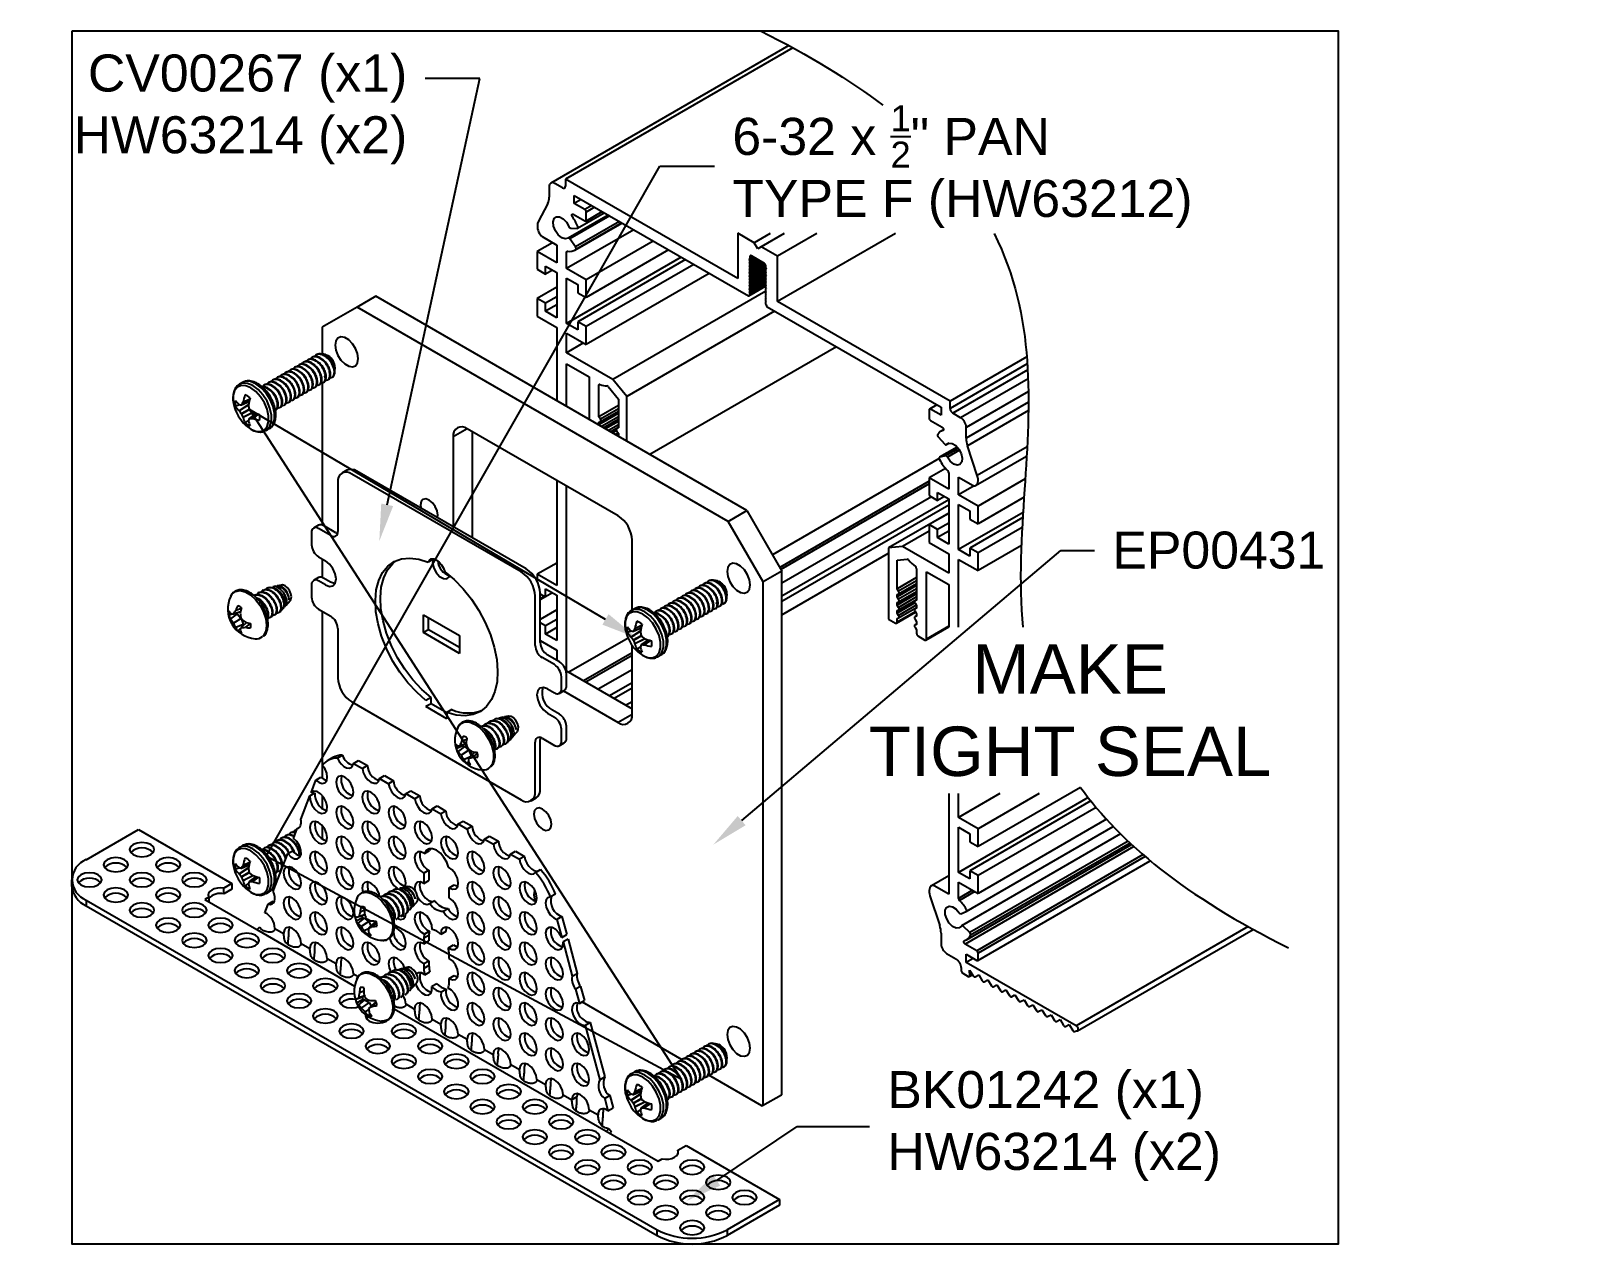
# Model space of a CAD drawing. Extents: x -0.21 to 7.62, y -6.14 to 0.
import ezdxf
from ezdxf import colors
from ezdxf.entities.mleader import LeaderData, LeaderLine
from ezdxf.math import Vec2, Vec3

# ---------------------------------------------------------------- set-up
doc = ezdxf.new("R2010")
doc.units = 0
doc.header["$LTSCALE"] = 0.5
doc.header["$MEASUREMENT"] = 0
for name, color, linetype in [('Brackets', 181, 'CONTINUOUS'), ('End Cap', 92, 'CONTINUOUS'), ('FAB DWG', 221, 'CONTINUOUS'), ('Hardware', 242, 'CONTINUOUS'), ('Housing', 150, 'CONTINUOUS')]:
    doc.layers.add(name, color=color, linetype=linetype)
doc.layers.add('Text-Unprinted', color=131, linetype='CONTINUOUS', plot=False)
doc.styles.add('LSAD_Standard', font='arial.ttf')

msp = doc.modelspace()

# ---------------------------------------------------------------- texts
at = {"layer": 'FAB DWG', "transparency": 16777216, "insert": (5.0502, -3.4383), "char_height": 0.25, "attachment_point": 5, "style": 'LSAD_Standard'}
msp.add_mtext_dynamic_manual_height_columns('\\A1;MAKE TIGHT SEAL', width=2.034107, gutter_width=16.875, heights=[0], dxfattribs=at)

# ---------------------------------------------------------------- linework, layer by layer
at = {"layer": 'Brackets', "transparency": 16777216}
for p, q in [((1.3194, -3.6767), (1.294, -3.6914)), ((1.3679, -3.6651), (1.3425, -3.6797)), ((1.4234, -3.7063), (1.4488, -3.6917)), ((1.4234, -3.7063), (1.4686, -3.7324)), ((1.4488, -3.6917), (1.4939, -3.7177)), ((1.4939, -3.7177), (1.4686, -3.7324)), ((1.2095, -3.8549), (1.2339, -3.7914)), ((1.2339, -3.7914), (1.2593, -3.7767)), ((1.556, -3.7829), (1.5814, -3.7682)), ((1.556, -3.7829), (1.6011, -3.8089)), ((1.5814, -3.7682), (1.6265, -3.7943)), ((1.6265, -3.7943), (1.6011, -3.8089)), ((1.1571, -3.9908), (1.2034, -3.8707)), ((1.2034, -3.8707), (1.2288, -3.856)), ((1.224, -3.8465), (1.2095, -3.8549)), ((1.6886, -3.8594), (1.714, -3.8447)), ((1.6886, -3.8594), (1.7337, -3.8854)), ((1.714, -3.8447), (1.7591, -3.8708)), ((1.7591, -3.8708), (1.7337, -3.8854)), ((1.8212, -3.9359), (1.8466, -3.9213)), ((1.8212, -3.9359), (1.8663, -3.962)), ((1.8466, -3.9213), (1.8917, -3.9473)), ((1.8917, -3.9473), (1.8663, -3.962)), ((0.0704, -4.1935), (0.3356, -4.0404)), ((0.3356, -4.0404), (0.8085, -4.3134)), ((1.1205, -4.0859), (1.1395, -4.0364)), ((1.1395, -4.0364), (1.151, -4.0298)), ((1.9538, -4.0125), (1.9791, -3.9978)), ((1.9538, -4.0125), (1.9989, -4.0385)), ((1.9791, -3.9978), (2.0243, -4.0239)), ((2.0243, -4.0239), (1.9989, -4.0385)), ((1.8133, -4.1373), (1.8085, -4.1475)), ((2.0863, -4.089), (2.1117, -4.0744)), ((2.0863, -4.089), (2.1315, -4.1151)), ((2.1117, -4.0744), (2.1569, -4.1004)), ((2.1569, -4.1004), (2.1315, -4.1151)), ((1.0176, -4.353), (1.0909, -4.1625)), ((1.0909, -4.1625), (1.1163, -4.1479)), ((1.7831, -4.1621), (1.8085, -4.1475)), ((2.2189, -4.1656), (2.2443, -4.1509)), ((2.2189, -4.1656), (2.2641, -4.1916)), ((2.2443, -4.1509), (2.2894, -4.1769)), ((2.2894, -4.1769), (2.2641, -4.1916)), ((-0.0028, -4.2955), (-0.0028, -4.3248)), ((1.8055, -4.2473), (1.7801, -4.262)), ((1.7801, -4.262), (1.7801, -4.3132)), ((1.7801, -4.3132), (1.8055, -4.2985)), ((1.8055, -4.2473), (1.8055, -4.2985)), ((2.345, -4.2585), (2.3704, -4.2438)), ((0.8085, -4.3134), (0.7683, -4.3374)), ((0.7683, -4.3667), (0.7683, -4.3374)), ((0.8085, -4.3427), (0.7683, -4.3667)), ((0.8085, -4.3134), (0.8085, -4.3427)), ((1.9074, -4.3355), (1.9328, -4.3208)), ((1.9074, -4.3867), (1.9074, -4.3355)), ((2.4459, -4.3674), (2.4206, -4.382)), ((0.0704, -4.3976), (2.9607, -6.0661)), ((0.0704, -4.3976), (0.0704, -4.4269)), ((0.0704, -4.4269), (2.9607, -6.0954)), ((0.6916, -4.3832), (0.6717, -4.3952)), ((0.6717, -4.3952), (0.9344, -4.5468)), ((0.6916, -4.3832), (0.6916, -4.4067)), ((0.9757, -4.4616), (0.9924, -4.4183)), ((0.9924, -4.4183), (1.0178, -4.4036)), ((1.0178, -4.4036), (1.0232, -4.4048)), ((1.8357, -4.4011), (1.8103, -4.4157)), ((1.8772, -4.4544), (1.9026, -4.4397)), ((1.0987, -4.5355), (1.0957, -4.5519)), ((2.4789, -4.4808), (2.4535, -4.4954)), ((2.4535, -4.4954), (2.478, -4.5872)), ((2.4789, -4.4808), (2.5034, -4.5725)), ((0.9344, -4.5468), (1.4297, -4.8328)), ((1.0261, -4.541), (1.0703, -4.5665)), ((1.2313, -4.6121), (1.2283, -4.6284)), ((1.8055, -4.5763), (1.7801, -4.591)), ((1.7801, -4.591), (1.7801, -4.6194)), ((1.7801, -4.6194), (1.8055, -4.6047)), ((1.8087, -4.555), (1.7833, -4.5697)), ((1.8055, -4.5763), (1.8055, -4.6047)), ((1.8914, -4.5571), (1.866, -4.5718)), ((2.478, -4.5872), (2.5034, -4.5725)), ((2.5095, -4.5953), (2.4841, -4.61)), ((2.4841, -4.61), (2.5304, -4.7836)), ((2.5095, -4.5953), (2.5558, -4.7689)), ((1.1587, -4.6175), (1.2029, -4.6431)), ((1.2913, -4.6941), (1.3355, -4.7196)), ((1.3638, -4.6886), (1.3609, -4.7049)), ((1.9041, -4.6394), (1.9295, -4.6248)), ((1.9074, -4.6929), (1.9074, -4.6644)), ((1.4239, -4.7706), (1.4479, -4.7845)), ((1.8055, -4.7066), (1.7801, -4.7213)), ((1.7801, -4.7213), (1.7801, -4.7441)), ((1.8055, -4.7294), (1.7801, -4.7441)), ((1.7853, -4.7762), (1.8107, -4.7616)), ((1.8055, -4.7066), (1.8055, -4.7294)), ((2.5304, -4.7836), (2.5558, -4.7689)), ((1.846, -4.8213), (1.8206, -4.8359)), ((1.8669, -4.8626), (1.8922, -4.848)), ((1.9074, -4.7948), (1.9328, -4.7801)), ((1.9074, -4.8176), (1.9074, -4.7948)), ((2.5733, -4.8348), (2.548, -4.8495)), ((2.548, -4.8495), (2.567, -4.9209)), ((2.5733, -4.8348), (2.5924, -4.9063)), ((1.6891, -4.9237), (1.7333, -4.9492)), ((1.7616, -4.9182), (1.7586, -4.9346)), ((2.567, -4.9209), (2.5924, -4.9063)), ((1.6304, -4.9487), (2.7022, -5.5673)), ((1.8216, -5.0002), (1.8658, -5.0258)), ((1.8942, -4.9948), (1.8912, -5.0111)), ((1.9542, -5.0768), (1.9984, -5.1023)), ((2.0268, -5.0713), (2.0238, -5.0876)), ((2.6219, -5.0171), (2.5965, -5.0317)), ((2.5965, -5.0317), (2.6699, -5.3069)), ((2.6219, -5.0171), (2.6953, -5.2922)), ((2.0868, -5.1533), (2.131, -5.1788)), ((2.1593, -5.1478), (2.1564, -5.1642)), ((2.2194, -5.2299), (2.2636, -5.2554)), ((2.2919, -5.2244), (2.289, -5.2407)), ((2.352, -5.3064), (2.3962, -5.3319)), ((2.4245, -5.3009), (2.4216, -5.3173)), ((2.6699, -5.3069), (2.6953, -5.2922)), ((2.4846, -5.3829), (2.5287, -5.4084)), ((2.5541, -5.3938), (2.5287, -5.4084)), ((2.5571, -5.3774), (2.5541, -5.3938)), ((2.7205, -5.3866), (2.6951, -5.4012)), ((2.7205, -5.3866), (2.7372, -5.4492)), ((2.6171, -5.4595), (2.6613, -5.485)), ((2.6951, -5.4012), (2.7118, -5.4639)), ((2.7118, -5.4639), (2.7372, -5.4492)), ((2.7292, -5.572), (2.7157, -5.555)), ((2.7022, -5.5673), (2.9649, -5.719)), ((2.9649, -5.719), (2.9855, -5.7075)), ((3.065, -5.6632), (3.1066, -5.64)), ((3.065, -5.6632), (3.065, -5.6832)), ((3.1066, -5.64), (3.5794, -5.913)), ((3.5794, -5.913), (3.3143, -6.0661)), ((3.5794, -5.9423), (3.3143, -6.0954)), ((3.5794, -5.913), (3.5794, -5.9423)), ((2.9607, -6.0954), (2.9607, -6.0661)), ((3.3143, -6.0661), (3.3143, -6.0954))]:
    msp.add_line(p, q, dxfattribs=at)
at = {"layer": 'Brackets', "transparency": 16777216, "flags": 128}
for points in [[(1.2339, -3.7914), (1.2502, -3.8029), (1.266, -3.8073), (1.2793, -3.8038), (1.2881, -3.793), (1.2913, -3.7763), (1.2885, -3.7561), (1.2799, -3.735), (1.2669, -3.7161)], [(1.3425, -3.6797), (1.3513, -3.6964), (1.3627, -3.711), (1.3757, -3.7222), (1.389, -3.7289), (1.4015, -3.7307), (1.412, -3.7272), (1.4195, -3.7188), (1.4234, -3.7063)], [(1.4686, -3.7324), (1.4735, -3.7524), (1.4834, -3.7722), (1.4969, -3.7891), (1.5123, -3.8013), (1.5277, -3.807), (1.5412, -3.8055), (1.551, -3.7971), (1.556, -3.7829)], [(1.2593, -3.7767), (1.2756, -3.7883), (1.2884, -3.7924)], [(1.3797, -3.7758), (1.3628, -3.7699), (1.3485, -3.7727), (1.3389, -3.7837), (1.3355, -3.8013), (1.3389, -3.8227), (1.3485, -3.8448), (1.3628, -3.8642), (1.3797, -3.8778), (1.3966, -3.8837), (1.411, -3.8809), (1.4205, -3.8699), (1.4239, -3.8523), (1.4205, -3.8308), (1.411, -3.8087), (1.3966, -3.7894), (1.3797, -3.7758)], [(1.6011, -3.8089), (1.6061, -3.8289), (1.616, -3.8487), (1.6294, -3.8657), (1.6449, -3.8778), (1.6603, -3.8835), (1.6738, -3.8821), (1.6836, -3.8737), (1.6886, -3.8594)], [(1.2034, -3.8707), (1.2046, -3.8926), (1.2131, -3.9163), (1.2276, -3.9379), (1.2454, -3.9534), (1.2636, -3.9602), (1.2789, -3.9572), (1.2886, -3.9448), (1.2912, -3.9252), (1.2861, -3.9018), (1.2742, -3.8787), (1.2576, -3.8599), (1.2392, -3.8486), (1.2222, -3.8468), (1.2095, -3.8549)], [(1.5123, -3.8523), (1.4954, -3.8464), (1.481, -3.8492), (1.4715, -3.8602), (1.4681, -3.8778), (1.4715, -3.8993), (1.481, -3.9214), (1.4954, -3.9407), (1.5123, -3.9544), (1.5292, -3.9602), (1.5435, -3.9575), (1.5531, -3.9464), (1.5565, -3.9288), (1.5531, -3.9074), (1.5435, -3.8853), (1.5292, -3.8659), (1.5123, -3.8523)], [(1.7337, -3.8854), (1.7387, -3.9055), (1.7486, -3.9252), (1.762, -3.9422), (1.7774, -3.9543), (1.7929, -3.96), (1.8063, -3.9586), (1.8162, -3.9502), (1.8212, -3.9359)], [(1.3797, -3.9289), (1.3628, -3.923), (1.3485, -3.9258), (1.3389, -3.9368), (1.3355, -3.9544), (1.3389, -3.9758), (1.3485, -3.9979), (1.3628, -4.0173), (1.3797, -4.0309), (1.3966, -4.0368), (1.411, -4.034), (1.4205, -4.023), (1.4239, -4.0054), (1.4205, -3.9839), (1.411, -3.9618), (1.3966, -3.9425), (1.3797, -3.9289)], [(1.6449, -3.9288), (1.628, -3.9229), (1.6136, -3.9257), (1.604, -3.9368), (1.6007, -3.9543), (1.604, -3.9758), (1.6136, -3.9979), (1.628, -4.0172), (1.6449, -4.0309), (1.6618, -4.0368), (1.6761, -4.034), (1.6857, -4.023), (1.6891, -4.0054), (1.6857, -3.9839), (1.6761, -3.9618), (1.6618, -3.9425), (1.6449, -3.9288)], [(1.8663, -3.962), (1.8713, -3.982), (1.8811, -4.0018), (1.8946, -4.0188), (1.91, -4.0309), (1.9254, -4.0366), (1.9389, -4.0351), (1.9488, -4.0268), (1.9538, -4.0125)], [(1.1395, -4.0364), (1.1449, -4.0345), (1.1495, -4.0313), (1.1532, -4.0269), (1.1561, -4.0213), (1.1579, -4.0148), (1.1587, -4.0074), (1.1584, -3.9993), (1.1571, -3.9908)], [(1.2471, -4.0054), (1.2302, -3.9995), (1.2159, -4.0023), (1.2063, -4.0133), (1.2029, -4.0309), (1.2063, -4.0524), (1.2159, -4.0745), (1.2302, -4.0938), (1.2471, -4.1075), (1.264, -4.1134), (1.2784, -4.1106), (1.2879, -4.0996), (1.2913, -4.082), (1.2879, -4.0605), (1.2784, -4.0384), (1.264, -4.0191), (1.2471, -4.0054)], [(1.5123, -4.0054), (1.4954, -3.9995), (1.481, -4.0023), (1.4715, -4.0133), (1.4681, -4.0309), (1.4715, -4.0524), (1.481, -4.0745), (1.4954, -4.0938), (1.5123, -4.1075), (1.5292, -4.1133), (1.5435, -4.1106), (1.5531, -4.0995), (1.5565, -4.0819), (1.5531, -4.0605), (1.5435, -4.0384), (1.5292, -4.019), (1.5123, -4.0054)], [(1.7774, -4.0054), (1.7605, -3.9995), (1.7462, -4.0023), (1.7366, -4.0133), (1.7333, -4.0309), (1.7366, -4.0524), (1.7462, -4.0744), (1.7605, -4.0938), (1.7774, -4.1074), (1.7944, -4.1133), (1.8087, -4.1105), (1.8183, -4.0995), (1.8216, -4.0819), (1.8183, -4.0604), (1.8087, -4.0384), (1.7944, -4.019), (1.7774, -4.0054)], [(1.9989, -4.0385), (2.0039, -4.0586), (2.0137, -4.0783), (2.0272, -4.0953), (2.0426, -4.1074), (2.058, -4.1131), (2.0715, -4.1117), (2.0814, -4.1033), (2.0863, -4.089)], [(0.3975, -4.1169), (0.3772, -4.1091), (0.3533, -4.1064), (0.3293, -4.1091), (0.3091, -4.1169), (0.2955, -4.1286), (0.2908, -4.1424), (0.2955, -4.1563), (0.3091, -4.168), (0.3293, -4.1758), (0.3533, -4.1785), (0.3772, -4.1758), (0.3975, -4.168), (0.411, -4.1563), (0.4158, -4.1424), (0.411, -4.1286), (0.3975, -4.1169)], [(1.0909, -4.1625), (1.1072, -4.1791), (1.1246, -4.1885), (1.1405, -4.1893), (1.1523, -4.1814), (1.1582, -4.1659), (1.1574, -4.1453), (1.1499, -4.1229), (1.1369, -4.1019), (1.1205, -4.0859)], [(1.3797, -4.082), (1.3628, -4.0761), (1.3485, -4.0789), (1.3389, -4.0899), (1.3355, -4.1075), (1.3389, -4.1289), (1.3485, -4.151), (1.3628, -4.1704), (1.3797, -4.184), (1.3966, -4.1899), (1.411, -4.1871), (1.4205, -4.1761), (1.4239, -4.1585), (1.4205, -4.137), (1.411, -4.1149), (1.3966, -4.0956), (1.3797, -4.082)], [(1.6449, -4.0819), (1.628, -4.0761), (1.6136, -4.0788), (1.604, -4.0899), (1.6007, -4.1075), (1.604, -4.1289), (1.6136, -4.151), (1.628, -4.1703), (1.6449, -4.184), (1.6618, -4.1899), (1.6761, -4.1871), (1.6857, -4.1761), (1.6891, -4.1585), (1.6857, -4.137), (1.6761, -4.1149), (1.6618, -4.0956), (1.6449, -4.0819)], [(1.9044, -4.2322), (1.8954, -4.2063), (1.8813, -4.1818), (1.8635, -4.161), (1.8437, -4.146), (1.824, -4.1382), (1.8062, -4.1384), (1.7921, -4.1467), (1.7831, -4.1621)], [(1.91, -4.0819), (1.8931, -4.076), (1.8788, -4.0788), (1.8692, -4.0898), (1.8658, -4.1074), (1.8692, -4.1289), (1.8788, -4.151), (1.8931, -4.1703), (1.91, -4.184), (1.9269, -4.1899), (1.9413, -4.1871), (1.9509, -4.176), (1.9542, -4.1585), (1.9509, -4.137), (1.9413, -4.1149), (1.9269, -4.0956), (1.91, -4.0819)], [(2.1315, -4.1151), (2.1364, -4.1351), (2.1463, -4.1548), (2.1598, -4.1718), (2.1752, -4.1839), (2.1906, -4.1896), (2.2041, -4.1882), (2.2139, -4.1798), (2.2189, -4.1656)], [(0.2649, -4.1935), (0.2446, -4.1856), (0.2207, -4.1829), (0.1968, -4.1856), (0.1765, -4.1935), (0.1629, -4.2052), (0.1582, -4.219), (0.1629, -4.2328), (0.1765, -4.2445), (0.1968, -4.2523), (0.2207, -4.2551), (0.2446, -4.2523), (0.2649, -4.2445), (0.2784, -4.2328), (0.2832, -4.219), (0.2784, -4.2052), (0.2649, -4.1935)], [(0.53, -4.1935), (0.5098, -4.1856), (0.4858, -4.1829), (0.4619, -4.1856), (0.4417, -4.1935), (0.4281, -4.2052), (0.4233, -4.219), (0.4281, -4.2328), (0.4417, -4.2445), (0.4619, -4.2523), (0.4858, -4.2551), (0.5098, -4.2523), (0.53, -4.2445), (0.5436, -4.2328), (0.5483, -4.219), (0.5436, -4.2052), (0.53, -4.1935)], [(1.2471, -4.1585), (1.2302, -4.1526), (1.2159, -4.1554), (1.2063, -4.1665), (1.2029, -4.184), (1.2063, -4.2055), (1.2159, -4.2276), (1.2302, -4.2469), (1.2471, -4.2606), (1.264, -4.2665), (1.2784, -4.2637), (1.2879, -4.2527), (1.2913, -4.2351), (1.2879, -4.2136), (1.2784, -4.1915), (1.264, -4.1722), (1.2471, -4.1585)], [(1.5123, -4.1585), (1.4954, -4.1526), (1.481, -4.1554), (1.4715, -4.1664), (1.4681, -4.184), (1.4715, -4.2055), (1.481, -4.2276), (1.4954, -4.2469), (1.5123, -4.2606), (1.5292, -4.2664), (1.5435, -4.2637), (1.5531, -4.2526), (1.5565, -4.235), (1.5531, -4.2136), (1.5435, -4.1915), (1.5292, -4.1721), (1.5123, -4.1585)], [(1.7831, -4.1621), (1.7649, -4.1533), (1.7488, -4.1541), (1.7377, -4.1643), (1.7333, -4.1823), (1.7364, -4.2049), (1.7466, -4.2282), (1.762, -4.2484), (1.7801, -4.262)], [(2.0426, -4.1584), (2.0257, -4.1526), (2.0114, -4.1554), (2.0018, -4.1664), (1.9984, -4.184), (2.0018, -4.2054), (2.0114, -4.2275), (2.0257, -4.2469), (2.0426, -4.2605), (2.0595, -4.2664), (2.0739, -4.2636), (2.0834, -4.2526), (2.0868, -4.235), (2.0834, -4.2135), (2.0739, -4.1914), (2.0595, -4.1721), (2.0426, -4.1584)], [(2.2641, -4.1916), (2.268, -4.2086), (2.2755, -4.2257), (2.286, -4.2413), (2.2985, -4.254), (2.3118, -4.2626), (2.3248, -4.2664), (2.3362, -4.2649), (2.345, -4.2585)], [(2.2894, -4.1769), (2.2933, -4.194), (2.3009, -4.211), (2.3114, -4.2266), (2.3239, -4.2393), (2.3372, -4.2479), (2.3502, -4.2517), (2.357, -4.2515)], [(0.1323, -4.27), (0.112, -4.2622), (0.0881, -4.2594), (0.0642, -4.2622), (0.0439, -4.27), (0.0304, -4.2817), (0.0256, -4.2955), (0.0304, -4.3093), (0.0439, -4.321), (0.0642, -4.3289), (0.0881, -4.3316), (0.112, -4.3289), (0.1323, -4.321), (0.1458, -4.3093), (0.1506, -4.2955), (0.1458, -4.2817), (0.1323, -4.27)], [(0.3975, -4.27), (0.3772, -4.2622), (0.3533, -4.2594), (0.3293, -4.2622), (0.3091, -4.27), (0.2955, -4.2817), (0.2908, -4.2955), (0.2955, -4.3093), (0.3091, -4.321), (0.3293, -4.3289), (0.3533, -4.3316), (0.3772, -4.3289), (0.3975, -4.321), (0.411, -4.3093), (0.4158, -4.2955), (0.411, -4.2817), (0.3975, -4.27)], [(0.6626, -4.27), (0.6423, -4.2622), (0.6184, -4.2594), (0.5945, -4.2622), (0.5742, -4.27), (0.5607, -4.2817), (0.5559, -4.2955), (0.5607, -4.3093), (0.5742, -4.321), (0.5945, -4.3289), (0.6184, -4.3316), (0.6423, -4.3289), (0.6626, -4.321), (0.6762, -4.3093), (0.6809, -4.2955), (0.6762, -4.2817), (0.6626, -4.27)], [(1.1145, -4.2351), (1.0976, -4.2292), (1.0833, -4.232), (1.0737, -4.243), (1.0703, -4.2606), (1.0737, -4.2821), (1.0833, -4.3042), (1.0976, -4.3235), (1.1145, -4.3371), (1.1314, -4.343), (1.1458, -4.3402), (1.1554, -4.3292), (1.1587, -4.3116), (1.1554, -4.2902), (1.1458, -4.2681), (1.1314, -4.2487), (1.1145, -4.2351)], [(1.3797, -4.2351), (1.3628, -4.2292), (1.3485, -4.232), (1.3389, -4.243), (1.3355, -4.2606), (1.3389, -4.282), (1.3485, -4.3041), (1.3628, -4.3235), (1.3797, -4.3371), (1.3966, -4.343), (1.411, -4.3402), (1.4205, -4.3292), (1.4239, -4.3116), (1.4205, -4.2901), (1.411, -4.268), (1.3966, -4.2487), (1.3797, -4.2351)], [(1.6449, -4.235), (1.628, -4.2292), (1.6136, -4.2319), (1.604, -4.243), (1.6007, -4.2606), (1.604, -4.282), (1.6136, -4.3041), (1.628, -4.3235), (1.6449, -4.3371)], [(1.6817, -4.3337), (1.6857, -4.3292), (1.6891, -4.3116), (1.6857, -4.2901), (1.6761, -4.268), (1.6618, -4.2487), (1.6449, -4.235)], [(1.9074, -4.3355), (1.9254, -4.3428), (1.9409, -4.3404), (1.951, -4.3287), (1.9542, -4.3098), (1.9498, -4.2868), (1.9386, -4.2637), (1.9226, -4.2444), (1.9044, -4.2322)], [(2.1752, -4.235), (2.1583, -4.2291), (2.1439, -4.2319), (2.1344, -4.2429), (2.131, -4.2605), (2.1344, -4.282), (2.1439, -4.3041), (2.1583, -4.3234), (2.1752, -4.337), (2.1921, -4.3429), (2.2064, -4.3401), (2.216, -4.3291), (2.2194, -4.3115), (2.216, -4.2901), (2.2064, -4.268), (2.1921, -4.2486), (2.1752, -4.235)], [(0.2649, -4.3465), (0.2446, -4.3387), (0.2207, -4.336), (0.1968, -4.3387), (0.1765, -4.3465), (0.1629, -4.3583), (0.1582, -4.3721), (0.1629, -4.3859), (0.1765, -4.3976), (0.1968, -4.4054), (0.2207, -4.4081), (0.2446, -4.4054), (0.2649, -4.3976), (0.2784, -4.3859), (0.2832, -4.3721), (0.2784, -4.3583), (0.2649, -4.3465)], [(0.53, -4.3465), (0.5098, -4.3387), (0.4858, -4.336), (0.4619, -4.3387), (0.4417, -4.3465), (0.4281, -4.3583), (0.4233, -4.3721), (0.4281, -4.3859), (0.4417, -4.3976), (0.4619, -4.4054), (0.4858, -4.4081), (0.5098, -4.4054), (0.53, -4.3976), (0.5436, -4.3859), (0.5483, -4.3721), (0.5436, -4.3583), (0.53, -4.3465)], [(0.7683, -4.3374), (0.7516, -4.336), (0.7349, -4.3372), (0.7193, -4.341), (0.7061, -4.347), (0.6961, -4.3549), (0.6901, -4.364), (0.6886, -4.3737), (0.6916, -4.3832)], [(0.9924, -4.4183), (1.0025, -4.4197), (1.0114, -4.4177), (1.0186, -4.4124), (1.0235, -4.4041), (1.0259, -4.3933), (1.0257, -4.3807), (1.0229, -4.367), (1.0176, -4.353)], [(1.2471, -4.3116), (1.2302, -4.3057), (1.2159, -4.3085), (1.2063, -4.3196), (1.2029, -4.3371), (1.2063, -4.3586), (1.2159, -4.3807), (1.2302, -4.4), (1.2471, -4.4137), (1.264, -4.4196), (1.2784, -4.4168), (1.2879, -4.4058), (1.2913, -4.3882), (1.2879, -4.3667), (1.2784, -4.3446), (1.264, -4.3253), (1.2471, -4.3116)], [(1.5123, -4.3116), (1.4954, -4.3057), (1.481, -4.3085), (1.4715, -4.3195), (1.4681, -4.3371), (1.4715, -4.3586)], [(1.5551, -4.3792), (1.5531, -4.3667), (1.5435, -4.3446), (1.5292, -4.3252), (1.5123, -4.3116)], [(1.7801, -4.3132), (1.7626, -4.306), (1.7474, -4.3078), (1.7371, -4.3185), (1.7333, -4.3363), (1.7357, -4.3526)], [(1.7616, -4.3058), (1.7586, -4.3217), (1.7619, -4.3437), (1.7718, -4.3664), (1.7867, -4.3861), (1.8041, -4.3997), (1.8214, -4.405), (1.8324, -4.4029)], [(1.9328, -4.3208), (1.9508, -4.3281), (1.9513, -4.3282)], [(2.0426, -4.3115), (2.0257, -4.3057), (2.0114, -4.3085), (2.0018, -4.3195), (1.9984, -4.3371), (2.0018, -4.3585), (2.0114, -4.3806), (2.0257, -4.4), (2.0426, -4.4136), (2.0595, -4.4195), (2.0739, -4.4167), (2.0834, -4.4057), (2.0868, -4.3881), (2.0834, -4.3666), (2.0739, -4.3445), (2.0595, -4.3252), (2.0426, -4.3115)], [(2.3078, -4.3115), (2.2909, -4.3056), (2.2765, -4.3084), (2.2669, -4.3195), (2.2636, -4.337), (2.2669, -4.3585), (2.2765, -4.3806), (2.2909, -4.3999), (2.3078, -4.4136), (2.3247, -4.4195), (2.339, -4.4167), (2.3486, -4.4057), (2.352, -4.3881), (2.3486, -4.3666), (2.339, -4.3445), (2.3247, -4.3252), (2.3078, -4.3115)], [(0.3975, -4.4231), (0.3772, -4.4153), (0.3533, -4.4125), (0.3293, -4.4153), (0.3091, -4.4231), (0.2955, -4.4348), (0.2908, -4.4486), (0.2955, -4.4624), (0.3091, -4.4741), (0.3293, -4.4819), (0.3533, -4.4847), (0.3772, -4.4819), (0.3975, -4.4741), (0.411, -4.4624), (0.4158, -4.4486), (0.411, -4.4348), (0.3975, -4.4231)], [(0.6626, -4.4231), (0.6423, -4.4153), (0.6184, -4.4125), (0.5945, -4.4153), (0.5742, -4.4231), (0.5607, -4.4348), (0.5559, -4.4486), (0.5607, -4.4624), (0.5742, -4.4741), (0.5945, -4.4819), (0.6184, -4.4847), (0.6423, -4.4819), (0.6626, -4.4741), (0.6762, -4.4624), (0.6809, -4.4486), (0.6762, -4.4348), (0.6626, -4.4231)], [(1.1145, -4.3882), (1.0976, -4.3823), (1.0833, -4.3851), (1.0737, -4.3961), (1.0703, -4.4137), (1.0737, -4.4352), (1.0833, -4.4573), (1.0976, -4.4766), (1.1145, -4.4902), (1.1314, -4.4961), (1.1458, -4.4933), (1.1554, -4.4823), (1.1587, -4.4647), (1.1554, -4.4433), (1.1458, -4.4212), (1.1314, -4.4018), (1.1145, -4.3882)], [(1.2471, -4.4647), (1.2302, -4.4588), (1.2159, -4.4616), (1.2063, -4.4727), (1.2029, -4.4902), (1.2063, -4.5117), (1.2159, -4.5338), (1.2302, -4.5531), (1.2471, -4.5668), (1.264, -4.5727), (1.2784, -4.5699), (1.2879, -4.5589), (1.2913, -4.5413), (1.2879, -4.5198), (1.2784, -4.4977), (1.264, -4.4784), (1.2471, -4.4647)], [(1.3797, -4.3882), (1.3628, -4.3823), (1.3485, -4.3851), (1.3389, -4.3961), (1.3355, -4.4137), (1.3389, -4.4352), (1.3485, -4.4572), (1.3628, -4.4766), (1.3797, -4.4902), (1.3966, -4.4961), (1.411, -4.4933), (1.4205, -4.4823), (1.4239, -4.4647), (1.4205, -4.4432), (1.411, -4.4211), (1.3966, -4.4018), (1.3797, -4.3882)], [(1.8214, -4.546), (1.8195, -4.5241), (1.8105, -4.5008), (1.7959, -4.48), (1.7783, -4.4652), (1.7606, -4.4588), (1.7456, -4.4619), (1.736, -4.4741), (1.7333, -4.4931), (1.738, -4.516), (1.7493, -4.5388), (1.7653, -4.5578), (1.7833, -4.5697)], [(1.7497, -4.3853), (1.7613, -4.4008), (1.7787, -4.4144), (1.796, -4.4196), (1.8103, -4.4157)], [(1.8772, -4.4544), (1.8915, -4.4748), (1.9087, -4.4894), (1.9262, -4.496), (1.9411, -4.4934), (1.9509, -4.4821), (1.9542, -4.4639), (1.9504, -4.4417), (1.9401, -4.4191), (1.9249, -4.3997), (1.9074, -4.3867)], [(2.0426, -4.4646), (2.0257, -4.4588), (2.0114, -4.4616), (2.0018, -4.4726), (1.9984, -4.4902), (2.0018, -4.5116), (2.0114, -4.5337), (2.0257, -4.5531), (2.0426, -4.5667), (2.0595, -4.5726), (2.0739, -4.5698), (2.0834, -4.5588), (2.0868, -4.5412), (2.0834, -4.5197), (2.0739, -4.4976), (2.0595, -4.4783), (2.0426, -4.4646)], [(2.1752, -4.3881), (2.1583, -4.3822), (2.1439, -4.385), (2.1344, -4.396), (2.131, -4.4136), (2.1344, -4.4351), (2.1439, -4.4572), (2.1583, -4.4765), (2.1752, -4.4902), (2.1921, -4.496), (2.2064, -4.4932), (2.216, -4.4822), (2.2194, -4.4646), (2.216, -4.4432), (2.2064, -4.4211), (2.1921, -4.4017), (2.1752, -4.3881)], [(2.3078, -4.4646), (2.2909, -4.4587), (2.2765, -4.4615), (2.2669, -4.4726), (2.2636, -4.4901), (2.2669, -4.5116), (2.2765, -4.5337), (2.2909, -4.553), (2.3078, -4.5667), (2.3247, -4.5726), (2.339, -4.5698), (2.3486, -4.5588), (2.352, -4.5412), (2.3486, -4.5197), (2.339, -4.4976), (2.3247, -4.4783), (2.3078, -4.4646)], [(2.4206, -4.382), (2.4075, -4.386), (2.399, -4.3972), (2.3962, -4.4141), (2.3994, -4.4345), (2.4082, -4.4555), (2.4214, -4.4743), (2.4373, -4.4882), (2.4535, -4.4954)], [(0.53, -4.4996), (0.5098, -4.4918), (0.4858, -4.4891), (0.4619, -4.4918), (0.4417, -4.4996), (0.4281, -4.5113), (0.4233, -4.5251), (0.4281, -4.5389), (0.4417, -4.5506), (0.4619, -4.5585), (0.4858, -4.5612), (0.5098, -4.5585), (0.53, -4.5506), (0.5436, -4.5389), (0.5483, -4.5251), (0.5436, -4.5113), (0.53, -4.4996)], [(0.7952, -4.4996), (0.7749, -4.4918), (0.751, -4.4891), (0.7271, -4.4918), (0.7068, -4.4996), (0.6933, -4.5113), (0.6885, -4.5251), (0.6933, -4.5389), (0.7068, -4.5506), (0.7271, -4.5585), (0.751, -4.5612), (0.7749, -4.5585), (0.7952, -4.5506), (0.8088, -4.5389), (0.8135, -4.5251), (0.8088, -4.5113), (0.7952, -4.4996)], [(1.1587, -4.6175), (1.1553, -4.5961), (1.1457, -4.5741), (1.1314, -4.5549), (1.1145, -4.5413), (1.0977, -4.5354), (1.0834, -4.5381), (1.0738, -4.5491), (1.0703, -4.5665)], [(1.3797, -4.5413), (1.3628, -4.5354), (1.3485, -4.5382), (1.3389, -4.5492), (1.3355, -4.5668), (1.3389, -4.5883), (1.3485, -4.6103), (1.3628, -4.6297), (1.3797, -4.6433), (1.3966, -4.6492), (1.411, -4.6464), (1.4205, -4.6354), (1.4239, -4.6178), (1.4205, -4.5963), (1.411, -4.5742), (1.3966, -4.5549), (1.3797, -4.5413)], [(1.6449, -4.5412), (1.6308, -4.5363)], [(1.6449, -4.4902), (1.6618, -4.4961), (1.6761, -4.4933), (1.6857, -4.4823), (1.6889, -4.4656)], [(1.9041, -4.6394), (1.9222, -4.6483), (1.9382, -4.6478), (1.9495, -4.6381), (1.9542, -4.6206), (1.9515, -4.5984), (1.9419, -4.5752), (1.9269, -4.5548), (1.9092, -4.5407), (1.8915, -4.5352), (1.877, -4.5393), (1.868, -4.5522), (1.866, -4.5718)], [(1.8942, -4.5355), (1.8934, -4.5375), (1.8914, -4.5571)], [(2.1752, -4.5412), (2.1583, -4.5353), (2.1439, -4.5381), (2.1344, -4.5491), (2.131, -4.5667), (2.1344, -4.5882), (2.1439, -4.6103), (2.1583, -4.6296), (2.1752, -4.6433), (2.1921, -4.6491), (2.2064, -4.6463), (2.216, -4.6353), (2.2194, -4.6177), (2.216, -4.5963), (2.2064, -4.5742), (2.1921, -4.5548), (2.1752, -4.5412)], [(2.478, -4.5872), (2.4653, -4.5645), (2.4483, -4.5465), (2.4298, -4.5366), (2.4133, -4.5362), (2.4014, -4.5456), (2.3963, -4.5631), (2.3988, -4.5857), (2.4086, -4.6093), (2.4239, -4.63), (2.442, -4.6442), (2.4599, -4.6492), (2.4744, -4.6444), (2.4829, -4.6305), (2.4841, -4.61)], [(0.6626, -4.5762), (0.6423, -4.5683), (0.6184, -4.5656), (0.5945, -4.5683), (0.5742, -4.5762), (0.5607, -4.5879), (0.5559, -4.6017), (0.5607, -4.6155), (0.5742, -4.6272), (0.5945, -4.635), (0.6184, -4.6378), (0.6423, -4.635), (0.6626, -4.6272), (0.6762, -4.6155), (0.6809, -4.6017), (0.6762, -4.5879), (0.6626, -4.5762)], [(0.9278, -4.5762), (0.9075, -4.5683), (0.8836, -4.5656), (0.8597, -4.5683), (0.8394, -4.5762), (0.8259, -4.5879), (0.8211, -4.6017), (0.8259, -4.6155), (0.8394, -4.6272), (0.8597, -4.635), (0.8836, -4.6378), (0.9075, -4.635), (0.9278, -4.6272), (0.9413, -4.6155), (0.9461, -4.6017), (0.9413, -4.5879), (0.9278, -4.5762)], [(1.2913, -4.6941), (1.2879, -4.6727), (1.2783, -4.6507), (1.264, -4.6314), (1.2471, -4.6178), (1.2303, -4.6119), (1.216, -4.6147), (1.2064, -4.6256), (1.2029, -4.6431)], [(1.5123, -4.6178), (1.4954, -4.6119), (1.481, -4.6147), (1.4715, -4.6257), (1.4681, -4.6433), (1.4715, -4.6648), (1.481, -4.6869), (1.4954, -4.7062), (1.5123, -4.7199), (1.5292, -4.7257), (1.5435, -4.723), (1.5531, -4.7119), (1.5565, -4.6943), (1.5531, -4.6729), (1.5435, -4.6508), (1.5292, -4.6314), (1.5123, -4.6178)], [(1.6054, -4.5913), (1.6136, -4.6103), (1.628, -4.6297), (1.6449, -4.6433), (1.6618, -4.6492), (1.6761, -4.6464), (1.6857, -4.6354), (1.6891, -4.6178), (1.6857, -4.5963), (1.6761, -4.5742), (1.6618, -4.5549), (1.6449, -4.5412)], [(1.7801, -4.6194), (1.7624, -4.6121), (1.7472, -4.6142), (1.7369, -4.6251), (1.7333, -4.6433), (1.7369, -4.6656), (1.7472, -4.6885), (1.7624, -4.7081), (1.7801, -4.7213)], [(2.0426, -4.6177), (2.0257, -4.6119), (2.0114, -4.6147), (2.0018, -4.6257), (1.9984, -4.6433), (2.0018, -4.6647), (2.0114, -4.6868), (2.0257, -4.7062), (2.0426, -4.7198), (2.0595, -4.7257), (2.0739, -4.7229), (2.0834, -4.7119), (2.0868, -4.6943), (2.0834, -4.6728), (2.0739, -4.6507), (2.0595, -4.6314), (2.0426, -4.6177)], [(2.3078, -4.6177), (2.2909, -4.6118), (2.2765, -4.6146), (2.2669, -4.6257), (2.2636, -4.6432), (2.2669, -4.6647), (2.2765, -4.6868), (2.2909, -4.7061), (2.3078, -4.7198), (2.3247, -4.7257), (2.339, -4.7229), (2.3486, -4.7119), (2.352, -4.6943), (2.3486, -4.6728), (2.339, -4.6507), (2.3247, -4.6314), (2.3078, -4.6177)], [(0.7952, -4.6527), (0.7749, -4.6449), (0.751, -4.6421), (0.7271, -4.6449), (0.7068, -4.6527), (0.6933, -4.6644), (0.6885, -4.6782), (0.6933, -4.692), (0.7068, -4.7037), (0.7271, -4.7115), (0.751, -4.7143), (0.7749, -4.7115), (0.7952, -4.7037), (0.8088, -4.692), (0.8135, -4.6782), (0.8088, -4.6644), (0.7952, -4.6527)], [(1.0604, -4.6527), (1.0401, -4.6449), (1.0162, -4.6421), (0.9923, -4.6449), (0.972, -4.6527), (0.9584, -4.6644), (0.9537, -4.6782), (0.9584, -4.692), (0.972, -4.7037), (0.9923, -4.7115), (1.0162, -4.7143), (1.0401, -4.7115), (1.0604, -4.7037), (1.0739, -4.692), (1.0787, -4.6782), (1.0739, -4.6644), (1.0604, -4.6527)], [(1.4239, -4.7706), (1.4205, -4.7492), (1.4109, -4.7272), (1.3966, -4.7079), (1.3797, -4.6944), (1.3628, -4.6885), (1.3485, -4.6912), (1.3389, -4.7021), (1.3355, -4.7196)], [(1.6449, -4.6943), (1.628, -4.6885), (1.6136, -4.6912), (1.604, -4.7023), (1.6007, -4.7199), (1.604, -4.7413), (1.6123, -4.7603)], [(1.6823, -4.7416), (1.6761, -4.7273), (1.6618, -4.708), (1.6449, -4.6943)], [(1.9074, -4.7948), (1.9251, -4.802), (1.9403, -4.8), (1.9506, -4.789), (1.9542, -4.7709), (1.9506, -4.7485), (1.9403, -4.7257), (1.9251, -4.7061), (1.9074, -4.6929)], [(1.9295, -4.6248), (1.9475, -4.6337), (1.9513, -4.6344)], [(2.1752, -4.6943), (2.1583, -4.6884), (2.1439, -4.6912), (2.1344, -4.7022), (2.131, -4.7198), (2.1344, -4.7413), (2.1439, -4.7634), (2.1583, -4.7827), (2.1752, -4.7964), (2.1921, -4.8022), (2.2064, -4.7994), (2.216, -4.7884), (2.2194, -4.7708), (2.216, -4.7494), (2.2064, -4.7273), (2.1921, -4.7079), (2.1752, -4.6943)], [(2.4404, -4.6943), (2.4234, -4.6884), (2.4091, -4.6912), (2.3995, -4.7022), (2.3962, -4.7198), (2.3995, -4.7413), (2.4091, -4.7633), (2.4234, -4.7827), (2.4404, -4.7963), (2.4573, -4.8022), (2.4716, -4.7994), (2.4812, -4.7884), (2.4846, -4.7708), (2.4812, -4.7493), (2.4716, -4.7272), (2.4573, -4.7079), (2.4404, -4.6943)], [(0.9278, -4.7292), (0.9075, -4.7214), (0.8836, -4.7187), (0.8597, -4.7214), (0.8394, -4.7292), (0.8259, -4.7409), (0.8211, -4.7548), (0.8259, -4.7686), (0.8394, -4.7803), (0.8597, -4.7881), (0.8836, -4.7908), (0.9075, -4.7881), (0.9278, -4.7803), (0.9413, -4.7686), (0.9461, -4.7548), (0.9413, -4.7409), (0.9278, -4.7292)], [(1.193, -4.7292), (1.1727, -4.7214), (1.1488, -4.7187), (1.1248, -4.7214), (1.1046, -4.7292), (1.091, -4.7409), (1.0863, -4.7548), (1.091, -4.7686), (1.1046, -4.7803), (1.1248, -4.7881), (1.1488, -4.7908), (1.1727, -4.7881), (1.193, -4.7803), (1.2065, -4.7686), (1.2113, -4.7548), (1.2065, -4.7409), (1.193, -4.7292)], [(1.7853, -4.7762), (1.7681, -4.7666), (1.7523, -4.7654), (1.7421, -4.7717)], [(2.0426, -4.7708), (2.0257, -4.765), (2.0114, -4.7678), (2.0018, -4.7788), (1.9984, -4.7964), (2.0018, -4.8178), (2.0114, -4.8399), (2.0257, -4.8593), (2.0426, -4.8729), (2.0595, -4.8788), (2.0739, -4.876), (2.0834, -4.865), (2.0868, -4.8474), (2.0834, -4.8259), (2.0739, -4.8038), (2.0595, -4.7845), (2.0426, -4.7708)], [(2.3078, -4.7708), (2.2909, -4.7649), (2.2765, -4.7677), (2.2669, -4.7788), (2.2636, -4.7963), (2.2669, -4.8178), (2.2765, -4.8399), (2.2909, -4.8592), (2.3078, -4.8729), (2.3247, -4.8788), (2.339, -4.876), (2.3486, -4.865), (2.352, -4.8474), (2.3486, -4.8259), (2.339, -4.8038), (2.3247, -4.7845), (2.3078, -4.7708)], [(1.0604, -4.8058), (1.0401, -4.798), (1.0162, -4.7952), (0.9923, -4.798), (0.972, -4.8058), (0.9584, -4.8175), (0.9537, -4.8313), (0.9584, -4.8451), (0.972, -4.8568), (0.9923, -4.8646), (1.0162, -4.8674), (1.0401, -4.8646), (1.0604, -4.8568), (1.0739, -4.8451), (1.0787, -4.8313), (1.0739, -4.8175), (1.0604, -4.8058)], [(1.3255, -4.8058), (1.3053, -4.798), (1.2813, -4.7952), (1.2574, -4.798), (1.2371, -4.8058), (1.2236, -4.8175), (1.2188, -4.8313), (1.2236, -4.8451), (1.2371, -4.8568), (1.2574, -4.8646), (1.2813, -4.8674), (1.3053, -4.8646), (1.3255, -4.8568), (1.3391, -4.8451), (1.3438, -4.8313), (1.3391, -4.8175), (1.3255, -4.8058)], [(1.7387, -4.8222), (1.7411, -4.8301), (1.7536, -4.8511), (1.7696, -4.8676), (1.7869, -4.8772), (1.8027, -4.8784), (1.8146, -4.8709), (1.8209, -4.856), (1.8206, -4.8359)], [(1.8669, -4.8626), (1.8665, -4.8824), (1.8728, -4.9045), (1.8848, -4.9258), (1.9006, -4.9429), (1.9179, -4.9532), (1.9339, -4.9552), (1.9463, -4.9485), (1.9532, -4.9342), (1.9535, -4.9145), (1.9472, -4.8923), (1.9352, -4.8711), (1.9194, -4.854), (1.9022, -4.8437)], [(1.9328, -4.7801), (1.9505, -4.7874), (1.9513, -4.7875)], [(2.1752, -4.8474), (2.1583, -4.8415), (2.1439, -4.8443), (2.1344, -4.8553), (2.131, -4.8729), (2.1344, -4.8944), (2.1439, -4.9165), (2.1583, -4.9358), (2.1752, -4.9495), (2.1921, -4.9553), (2.2064, -4.9525), (2.216, -4.9415), (2.2194, -4.9239), (2.216, -4.9025), (2.2064, -4.8804), (2.1921, -4.861), (2.1752, -4.8474)], [(2.4404, -4.8474), (2.4234, -4.8415), (2.4091, -4.8443), (2.3995, -4.8553), (2.3962, -4.8729), (2.3995, -4.8944), (2.4091, -4.9164), (2.4234, -4.9358), (2.4404, -4.9494), (2.4573, -4.9553), (2.4716, -4.9525), (2.4812, -4.9415), (2.4846, -4.9239), (2.4812, -4.9024), (2.4716, -4.8803), (2.4573, -4.861), (2.4404, -4.8474)], [(1.193, -4.8823), (1.1727, -4.8745), (1.1488, -4.8717), (1.1248, -4.8745), (1.1046, -4.8823), (1.091, -4.894), (1.0863, -4.9078), (1.091, -4.9216), (1.1046, -4.9333), (1.1248, -4.9412), (1.1488, -4.9439), (1.1727, -4.9412), (1.193, -4.9333), (1.2065, -4.9216), (1.2113, -4.9078), (1.2065, -4.894), (1.193, -4.8823)], [(1.4279, -4.8733), (1.4139, -4.8717), (1.39, -4.8745), (1.3697, -4.8823), (1.3562, -4.894), (1.3514, -4.9078), (1.3562, -4.9216), (1.3697, -4.9333), (1.39, -4.9412), (1.4139, -4.9439), (1.4378, -4.9412), (1.4485, -4.937)], [(1.6891, -4.9237), (1.6856, -4.9023), (1.676, -4.8803), (1.6746, -4.8784)], [(1.8216, -5.0002), (1.8182, -4.9788), (1.8086, -4.9568), (1.7943, -4.9376), (1.7774, -4.924), (1.7606, -4.9181), (1.7463, -4.9208), (1.7367, -4.9318), (1.7333, -4.9492)], [(2.0426, -4.9239), (2.0257, -4.9181), (2.0114, -4.9209), (2.0018, -4.9319), (1.9984, -4.9495), (2.0018, -4.9709), (2.0114, -4.993), (2.0257, -5.0124), (2.0426, -5.026), (2.0595, -5.0319), (2.0739, -5.0291), (2.0834, -5.0181), (2.0868, -5.0005), (2.0834, -4.979), (2.0739, -4.9569), (2.0595, -4.9376), (2.0426, -4.9239)], [(2.3078, -4.9239), (2.2909, -4.918), (2.2765, -4.9208), (2.2669, -4.9319), (2.2636, -4.9494), (2.2669, -4.9709), (2.2765, -4.993), (2.2909, -5.0123), (2.3078, -5.026), (2.3247, -5.0319), (2.339, -5.0291), (2.3486, -5.0181), (2.352, -5.0005), (2.3486, -4.979), (2.339, -4.9569), (2.3247, -4.9376), (2.3078, -4.9239)], [(2.567, -4.9209), (2.5505, -4.918), (2.5376, -4.9239), (2.5301, -4.9378), (2.5293, -4.9574), (2.5352, -4.9797), (2.547, -5.0013), (2.5629, -5.0188), (2.5803, -5.0295), (2.5965, -5.0317)], [(1.3255, -4.9589), (1.3053, -4.951), (1.2813, -4.9483), (1.2574, -4.951), (1.2371, -4.9589), (1.2236, -4.9706), (1.2188, -4.9844), (1.2236, -4.9982), (1.2371, -5.0099), (1.2574, -5.0177), (1.2813, -5.0204), (1.3053, -5.0177), (1.3255, -5.0099), (1.3391, -4.9982), (1.3438, -4.9844), (1.3391, -4.9706), (1.3255, -4.9589)], [(1.4858, -4.9792), (1.484, -4.9844), (1.4888, -4.9982), (1.5023, -5.0099), (1.5226, -5.0177), (1.5465, -5.0204), (1.5704, -5.0177), (1.5907, -5.0099), (1.5963, -5.0051)], [(1.9542, -5.0768), (1.9508, -5.0554), (1.9412, -5.0334), (1.9269, -5.0141), (1.91, -5.0005), (1.8932, -4.9946), (1.8789, -4.9974), (1.8693, -5.0083), (1.8658, -5.0258)], [(2.1752, -5.0005), (2.1583, -4.9946), (2.1439, -4.9974), (2.1344, -5.0084), (2.131, -5.026), (2.1344, -5.0475), (2.1439, -5.0696), (2.1583, -5.0889), (2.1752, -5.1026), (2.1921, -5.1084), (2.2064, -5.1056), (2.216, -5.0946), (2.2194, -5.077), (2.216, -5.0556), (2.2064, -5.0335), (2.1921, -5.0141), (2.1752, -5.0005)], [(2.4404, -5.0005), (2.4234, -4.9946), (2.4091, -4.9974), (2.3995, -5.0084), (2.3962, -5.026), (2.3995, -5.0475), (2.4091, -5.0695), (2.4234, -5.0889), (2.4404, -5.1025), (2.4573, -5.1084), (2.4716, -5.1056), (2.4812, -5.0946), (2.4846, -5.077), (2.4812, -5.0555), (2.4716, -5.0335), (2.4573, -5.0141), (2.4404, -5.0005)], [(1.4581, -5.0354), (1.4378, -5.0276), (1.4139, -5.0248), (1.39, -5.0276), (1.3697, -5.0354), (1.3562, -5.0471), (1.3514, -5.0609), (1.3562, -5.0747), (1.3697, -5.0864), (1.39, -5.0942), (1.4139, -5.097), (1.4378, -5.0942), (1.4581, -5.0864), (1.4717, -5.0747), (1.4764, -5.0609), (1.4717, -5.0471), (1.4581, -5.0354)], [(1.7233, -5.0354), (1.703, -5.0276), (1.6791, -5.0248), (1.6552, -5.0276), (1.6349, -5.0354), (1.6213, -5.0471), (1.6166, -5.0609), (1.6213, -5.0747), (1.6349, -5.0864), (1.6552, -5.0942), (1.6791, -5.097), (1.703, -5.0942), (1.7233, -5.0864), (1.7368, -5.0747), (1.7416, -5.0609), (1.7368, -5.0471), (1.7233, -5.0354)], [(2.0868, -5.1533), (2.0834, -5.1319), (2.0738, -5.1099), (2.0595, -5.0906), (2.0426, -5.0771), (2.0258, -5.0712), (2.0114, -5.0739), (2.0019, -5.0848), (1.9984, -5.1023)], [(2.3078, -5.077), (2.2909, -5.0711), (2.2765, -5.0739), (2.2669, -5.085), (2.2636, -5.1025), (2.2669, -5.124), (2.2765, -5.1461), (2.2909, -5.1654), (2.3078, -5.1791), (2.3247, -5.185), (2.339, -5.1822), (2.3486, -5.1712), (2.352, -5.1536), (2.3486, -5.1321), (2.339, -5.11), (2.3247, -5.0907), (2.3078, -5.077)], [(2.5729, -5.077), (2.556, -5.0711), (2.5417, -5.0739), (2.5321, -5.0849), (2.5287, -5.1025), (2.5321, -5.124), (2.5417, -5.1461), (2.556, -5.1654), (2.5729, -5.1791), (2.5899, -5.1849), (2.6042, -5.1822), (2.6138, -5.1711), (2.6171, -5.1535), (2.6138, -5.1321), (2.6042, -5.11), (2.5899, -5.0906), (2.5729, -5.077)], [(1.5907, -5.1119), (1.5704, -5.1041), (1.5465, -5.1014), (1.5226, -5.1041), (1.5023, -5.1119), (1.4888, -5.1236), (1.484, -5.1374), (1.4888, -5.1512), (1.5023, -5.163), (1.5226, -5.1708), (1.5465, -5.1735), (1.5704, -5.1708), (1.5907, -5.163), (1.6042, -5.1512), (1.609, -5.1374), (1.6042, -5.1236), (1.5907, -5.1119)], [(1.8559, -5.1119), (1.8356, -5.1041), (1.8117, -5.1014), (1.7878, -5.1041), (1.7675, -5.1119), (1.7539, -5.1236), (1.7492, -5.1374), (1.7539, -5.1512), (1.7675, -5.163), (1.7878, -5.1708), (1.8117, -5.1735), (1.8356, -5.1708), (1.8559, -5.163), (1.8694, -5.1512), (1.8742, -5.1374), (1.8694, -5.1236), (1.8559, -5.1119)], [(2.2194, -5.2299), (2.216, -5.2084), (2.2064, -5.1864), (2.1921, -5.1672), (2.1752, -5.1536), (2.1583, -5.1477), (2.144, -5.1504), (2.1344, -5.1614), (2.131, -5.1788)], [(2.4404, -5.1536), (2.4234, -5.1477), (2.4091, -5.1505), (2.3995, -5.1615), (2.3962, -5.1791), (2.3995, -5.2006), (2.4091, -5.2226), (2.4234, -5.242), (2.4404, -5.2556), (2.4573, -5.2615), (2.4716, -5.2587), (2.4812, -5.2477), (2.4846, -5.2301), (2.4812, -5.2086), (2.4716, -5.1866), (2.4573, -5.1672), (2.4404, -5.1536)], [(1.7233, -5.1885), (1.703, -5.1806), (1.6791, -5.1779), (1.6552, -5.1806), (1.6349, -5.1885), (1.6213, -5.2002), (1.6166, -5.214), (1.6213, -5.2278), (1.6349, -5.2395), (1.6552, -5.2473), (1.6791, -5.2501), (1.703, -5.2473), (1.7233, -5.2395), (1.7368, -5.2278), (1.7416, -5.214), (1.7368, -5.2002), (1.7233, -5.1885)], [(1.9884, -5.1885), (1.9682, -5.1806), (1.9443, -5.1779), (1.9203, -5.1806), (1.9001, -5.1885), (1.8865, -5.2002), (1.8818, -5.214), (1.8865, -5.2278), (1.9001, -5.2395), (1.9203, -5.2473), (1.9443, -5.2501), (1.9682, -5.2473), (1.9884, -5.2395), (2.002, -5.2278), (2.0068, -5.214), (2.002, -5.2002), (1.9884, -5.1885)], [(2.352, -5.3064), (2.3485, -5.285), (2.3389, -5.263), (2.3246, -5.2437), (2.3078, -5.2301), (2.2909, -5.2243), (2.2766, -5.227), (2.267, -5.2379), (2.2636, -5.2554)], [(2.5729, -5.2301), (2.556, -5.2242), (2.5417, -5.227), (2.5321, -5.238), (2.5287, -5.2556), (2.5321, -5.2771), (2.5417, -5.2992), (2.556, -5.3185), (2.5729, -5.3322), (2.5899, -5.338), (2.6042, -5.3353), (2.6138, -5.3242), (2.6171, -5.3066), (2.6138, -5.2852), (2.6042, -5.2631), (2.5899, -5.2438), (2.5729, -5.2301)], [(1.8559, -5.265), (1.8356, -5.2572), (1.8117, -5.2544), (1.7878, -5.2572), (1.7675, -5.265), (1.7539, -5.2767), (1.7492, -5.2905), (1.7539, -5.3043), (1.7675, -5.316), (1.7878, -5.3239), (1.8117, -5.3266), (1.8356, -5.3239), (1.8559, -5.316), (1.8694, -5.3043), (1.8742, -5.2905), (1.8694, -5.2767), (1.8559, -5.265)], [(2.121, -5.265), (2.1008, -5.2572), (2.0768, -5.2544), (2.0529, -5.2572), (2.0326, -5.265), (2.0191, -5.2767), (2.0143, -5.2905), (2.0191, -5.3043), (2.0326, -5.316), (2.0529, -5.3239), (2.0768, -5.3266), (2.1008, -5.3239), (2.121, -5.316), (2.1346, -5.3043), (2.1393, -5.2905), (2.1346, -5.2767), (2.121, -5.265)], [(2.4846, -5.3829), (2.4811, -5.3615), (2.4715, -5.3395), (2.4572, -5.3203), (2.4404, -5.3067), (2.4235, -5.3008), (2.4092, -5.3035), (2.3996, -5.3144), (2.3962, -5.3319)], [(1.9884, -5.3415), (1.9682, -5.3337), (1.9443, -5.331), (1.9203, -5.3337), (1.9001, -5.3415), (1.8865, -5.3532), (1.8818, -5.3671), (1.8865, -5.3809), (1.9001, -5.3926), (1.9203, -5.4004), (1.9443, -5.4031), (1.9682, -5.4004), (1.9884, -5.3926), (2.002, -5.3809), (2.0068, -5.3671), (2.002, -5.3532), (1.9884, -5.3415)], [(2.2536, -5.3415), (2.2333, -5.3337), (2.2094, -5.331), (2.1855, -5.3337), (2.1652, -5.3415), (2.1517, -5.3532), (2.1469, -5.3671), (2.1517, -5.3809), (2.1652, -5.3926), (2.1855, -5.4004), (2.2094, -5.4031), (2.2333, -5.4004), (2.2536, -5.3926), (2.2672, -5.3809), (2.2719, -5.3671), (2.2672, -5.3532), (2.2536, -5.3415)], [(2.6171, -5.4595), (2.6137, -5.438), (2.6041, -5.416), (2.5898, -5.3968), (2.5729, -5.3832), (2.5561, -5.3773), (2.5418, -5.3801), (2.5322, -5.391), (2.5287, -5.4084)], [(2.121, -5.4181), (2.1008, -5.4103), (2.0768, -5.4075), (2.0529, -5.4103), (2.0326, -5.4181), (2.0191, -5.4298), (2.0143, -5.4436), (2.0191, -5.4574), (2.0326, -5.4691), (2.0529, -5.4769), (2.0768, -5.4797), (2.1008, -5.4769), (2.121, -5.4691), (2.1346, -5.4574), (2.1393, -5.4436), (2.1346, -5.4298), (2.121, -5.4181)], [(2.3862, -5.4181), (2.3659, -5.4103), (2.342, -5.4075), (2.3181, -5.4103), (2.2978, -5.4181), (2.2843, -5.4298), (2.2795, -5.4436), (2.2843, -5.4574), (2.2978, -5.4691), (2.3181, -5.4769), (2.342, -5.4797), (2.3659, -5.4769), (2.3862, -5.4691), (2.3997, -5.4574), (2.4045, -5.4436), (2.3997, -5.4298), (2.3862, -5.4181)], [(2.7118, -5.4639), (2.7024, -5.4581), (2.6931, -5.4546), (2.6844, -5.4538), (2.6767, -5.4555), (2.6702, -5.4597), (2.6654, -5.4662), (2.6624, -5.4748), (2.6613, -5.485)], [(2.6897, -5.454), (2.6878, -5.4601), (2.6867, -5.4703)], [(2.2536, -5.4946), (2.2333, -5.4868), (2.2094, -5.4841), (2.1855, -5.4868), (2.1652, -5.4946), (2.1517, -5.5063), (2.1469, -5.5201), (2.1517, -5.5339), (2.1652, -5.5456), (2.1855, -5.5535), (2.2094, -5.5562), (2.2333, -5.5535), (2.2536, -5.5456), (2.2672, -5.5339), (2.2719, -5.5201), (2.2672, -5.5063), (2.2536, -5.4946)], [(2.5188, -5.4946), (2.4985, -5.4868), (2.4746, -5.4841), (2.4507, -5.4868), (2.4304, -5.4946), (2.4168, -5.5063), (2.4121, -5.5201), (2.4168, -5.5339), (2.4304, -5.5456), (2.4507, -5.5535), (2.4746, -5.5562), (2.4985, -5.5535), (2.5188, -5.5456), (2.5323, -5.5339), (2.5371, -5.5201), (2.5323, -5.5063), (2.5188, -5.4946)], [(2.3862, -5.5712), (2.3659, -5.5633), (2.342, -5.5606), (2.3181, -5.5633), (2.2978, -5.5712), (2.2843, -5.5829), (2.2795, -5.5967), (2.2843, -5.6105), (2.2978, -5.6222), (2.3181, -5.63), (2.342, -5.6328), (2.3659, -5.63), (2.3862, -5.6222), (2.3997, -5.6105), (2.4045, -5.5967), (2.3997, -5.5829), (2.3862, -5.5712)], [(2.6514, -5.5712), (2.6311, -5.5633), (2.6072, -5.5606), (2.5832, -5.5633), (2.563, -5.5712), (2.5494, -5.5829), (2.5447, -5.5967), (2.5494, -5.6105), (2.563, -5.6222), (2.5832, -5.63), (2.6072, -5.6328), (2.6311, -5.63), (2.6514, -5.6222), (2.6649, -5.6105), (2.6697, -5.5967), (2.6649, -5.5829), (2.6514, -5.5712)], [(2.7231, -5.5794), (2.7261, -5.5759), (2.7292, -5.572)], [(2.5188, -5.6477), (2.4985, -5.6399), (2.4746, -5.6371), (2.4507, -5.6399), (2.4304, -5.6477), (2.4168, -5.6594), (2.4121, -5.6732), (2.4168, -5.687), (2.4304, -5.6987), (2.4507, -5.7065), (2.4746, -5.7093), (2.4985, -5.7065), (2.5188, -5.6987), (2.5323, -5.687), (2.5371, -5.6732), (2.5323, -5.6594), (2.5188, -5.6477)], [(2.7839, -5.6477), (2.7637, -5.6399), (2.7398, -5.6371), (2.7158, -5.6399), (2.6956, -5.6477), (2.682, -5.6594), (2.6773, -5.6732), (2.682, -5.687), (2.6956, -5.6987), (2.7158, -5.7065), (2.7398, -5.7093), (2.7637, -5.7065), (2.7839, -5.6987), (2.7975, -5.687), (2.8023, -5.6732), (2.7975, -5.6594), (2.7839, -5.6477)], [(2.9855, -5.7075), (3.0021, -5.7093), (3.0189, -5.7084), (3.0347, -5.7049), (3.0483, -5.6992), (3.0588, -5.6915), (3.0653, -5.6825), (3.0674, -5.6729), (3.065, -5.6632)], [(2.6514, -5.7242), (2.6311, -5.7164), (2.6072, -5.7137), (2.5832, -5.7164), (2.563, -5.7242), (2.5494, -5.7359), (2.5447, -5.7497), (2.5494, -5.7636), (2.563, -5.7753), (2.5832, -5.7831), (2.6072, -5.7858), (2.6311, -5.7831), (2.6514, -5.7753), (2.6649, -5.7636), (2.6697, -5.7497), (2.6649, -5.7359), (2.6514, -5.7242)], [(2.7839, -5.8008), (2.7637, -5.793), (2.7398, -5.7902), (2.7158, -5.793), (2.6956, -5.8008), (2.682, -5.8125), (2.6773, -5.8263), (2.682, -5.8401), (2.6956, -5.8518), (2.7158, -5.8596), (2.7398, -5.8624), (2.7637, -5.8596), (2.7839, -5.8518), (2.7975, -5.8401), (2.8023, -5.8263), (2.7975, -5.8125), (2.7839, -5.8008)], [(2.9165, -5.7242), (2.8963, -5.7164), (2.8723, -5.7137), (2.8484, -5.7164), (2.8281, -5.7242), (2.8146, -5.7359), (2.8098, -5.7497), (2.8146, -5.7636), (2.8281, -5.7753), (2.8484, -5.7831), (2.8723, -5.7858), (2.8963, -5.7831), (2.9165, -5.7753), (2.9301, -5.7636), (2.9348, -5.7497), (2.9301, -5.7359), (2.9165, -5.7242)], [(3.0491, -5.8008), (3.0288, -5.793), (3.0049, -5.7902), (2.981, -5.793), (2.9607, -5.8008), (2.9472, -5.8125), (2.9424, -5.8263), (2.9472, -5.8401), (2.9607, -5.8518), (2.981, -5.8596), (3.0049, -5.8624), (3.0288, -5.8596), (3.0491, -5.8518), (3.0627, -5.8401), (3.0674, -5.8263), (3.0627, -5.8125), (3.0491, -5.8008)], [(3.1817, -5.7242), (3.1614, -5.7164), (3.1375, -5.7137), (3.1136, -5.7164), (3.0933, -5.7242), (3.0798, -5.7359), (3.075, -5.7497), (3.0798, -5.7636), (3.0933, -5.7753), (3.1136, -5.7831), (3.1375, -5.7858), (3.1614, -5.7831), (3.1817, -5.7753), (3.1952, -5.7636), (3.2, -5.7497), (3.1952, -5.7359), (3.1817, -5.7242)], [(3.3143, -5.8008), (3.294, -5.793), (3.2701, -5.7902), (3.2462, -5.793), (3.2259, -5.8008), (3.2123, -5.8125), (3.2076, -5.8263), (3.2123, -5.8401), (3.2259, -5.8518), (3.2462, -5.8596), (3.2701, -5.8624), (3.294, -5.8596), (3.3143, -5.8518), (3.3278, -5.8401), (3.3326, -5.8263), (3.3278, -5.8125), (3.3143, -5.8008)], [(2.9165, -5.8773), (2.8963, -5.8695), (2.8723, -5.8667), (2.8484, -5.8695), (2.8281, -5.8773), (2.8146, -5.889), (2.8098, -5.9028), (2.8146, -5.9166), (2.8281, -5.9283), (2.8484, -5.9362), (2.8723, -5.9389), (2.8963, -5.9362), (2.9165, -5.9283), (2.9301, -5.9166), (2.9348, -5.9028), (2.9301, -5.889), (2.9165, -5.8773)], [(3.1817, -5.8773), (3.1614, -5.8695), (3.1375, -5.8667), (3.1136, -5.8695), (3.0933, -5.8773), (3.0798, -5.889), (3.075, -5.9028), (3.0798, -5.9166), (3.0933, -5.9283), (3.1136, -5.9362), (3.1375, -5.9389), (3.1614, -5.9362), (3.1817, -5.9283), (3.1952, -5.9166), (3.2, -5.9028), (3.1952, -5.889), (3.1817, -5.8773)], [(3.4469, -5.8773), (3.4266, -5.8695), (3.4027, -5.8667), (3.3787, -5.8695), (3.3585, -5.8773), (3.3449, -5.889), (3.3402, -5.9028), (3.3449, -5.9166), (3.3585, -5.9283), (3.3787, -5.9362), (3.4027, -5.9389), (3.4266, -5.9362), (3.4469, -5.9283), (3.4604, -5.9166), (3.4652, -5.9028), (3.4604, -5.889), (3.4469, -5.8773)], [(3.0491, -5.9539), (3.0288, -5.946), (3.0049, -5.9433), (2.981, -5.946), (2.9607, -5.9539), (2.9472, -5.9656), (2.9424, -5.9794), (2.9472, -5.9932), (2.9607, -6.0049), (2.981, -6.0127), (3.0049, -6.0154), (3.0288, -6.0127), (3.0491, -6.0049), (3.0627, -5.9932), (3.0674, -5.9794), (3.0627, -5.9656), (3.0491, -5.9539)], [(3.3143, -5.9539), (3.294, -5.946), (3.2701, -5.9433), (3.2462, -5.946), (3.2259, -5.9539), (3.2123, -5.9656), (3.2076, -5.9794), (3.2123, -5.9932), (3.2259, -6.0049), (3.2462, -6.0127), (3.2701, -6.0154), (3.294, -6.0127), (3.3143, -6.0049), (3.3278, -5.9932), (3.3326, -5.9794), (3.3278, -5.9656), (3.3143, -5.9539)], [(3.1817, -6.0304), (3.1614, -6.0226), (3.1375, -6.0198), (3.1136, -6.0226), (3.0933, -6.0304), (3.0798, -6.0421), (3.075, -6.0559), (3.0798, -6.0697), (3.0933, -6.0814), (3.1136, -6.0892), (3.1375, -6.092), (3.1614, -6.0892), (3.1817, -6.0814), (3.1952, -6.0697), (3.2, -6.0559), (3.1952, -6.0421), (3.1817, -6.0304)]]:
    msp.add_lwpolyline(points, dxfattribs=at)
at = {"layer": 'Brackets', "transparency": 16777216}
for centre, radius, start, end in [((1.3643, -3.7568), 0.0918, 87.7947, 119.31156), ((1.4408, -3.6419), 0.0765, 197.58557, 254.97438), ((1.3382, -3.7675), 0.0879, 87.19761, 144.17772), ((1.5761, -3.7132), 0.0823, 183.11776, 254.08752), ((1.4429, -3.7903), 0.0816, 165.60812, 254.3865), ((1.7087, -3.7898), 0.0823, 183.11776, 254.08752), ((1.3135, -3.8642), 0.0851, 174.4736, 252.83891), ((1.5755, -3.8668), 0.0816, 165.60812, 254.3865), ((1.8413, -3.8663), 0.0823, 183.11776, 254.08752), ((1.4429, -3.9434), 0.0816, 165.60812, 254.3865), ((1.7081, -3.9434), 0.0816, 165.60812, 254.3865), ((1.9738, -3.9429), 0.0823, 183.11776, 254.08752), ((1.3103, -4.02), 0.0816, 165.60812, 254.3865), ((1.5755, -4.0199), 0.0816, 165.60812, 254.3865), ((1.8407, -4.0199), 0.0816, 165.60812, 254.3865), ((2.1064, -4.0194), 0.0823, 183.11776, 254.08752), ((0.3533, -4.2155), 0.0817, 45.6215, 134.3785), ((1.4429, -4.0965), 0.0816, 165.60812, 254.3865), ((1.7081, -4.0965), 0.0816, 165.60812, 254.3865), ((1.9733, -4.0964), 0.0816, 165.60812, 254.3865), ((2.239, -4.0959), 0.0823, 183.11776, 254.08752), ((0.1092, -4.2955), 0.1092, 110.78342, 249.21658), ((0.2207, -4.292), 0.0817, 45.6215, 134.3785), ((0.4858, -4.292), 0.0817, 45.6215, 134.3785), ((1.1686, -4.1145), 0.062, 212.59986, 258.11505), ((1.3103, -4.1731), 0.0816, 165.60812, 254.3865), ((1.5755, -4.173), 0.0816, 165.60812, 254.3865), ((1.8459, -4.1711), 0.0863, 167.7135, 242.06943), ((2.1058, -4.173), 0.0816, 165.60812, 254.3865), ((0.0881, -4.3685), 0.0817, 45.6215, 134.3785), ((0.3533, -4.3685), 0.0817, 45.6215, 134.3785), ((0.6184, -4.3685), 0.0817, 45.6215, 134.3785), ((1.1778, -4.2496), 0.0816, 165.60812, 254.3865), ((1.4429, -4.2496), 0.0816, 165.60812, 254.3865), ((1.7081, -4.2496), 0.0816, 165.60812, 254.3865), ((2.2384, -4.2495), 0.0816, 165.60812, 254.3865), ((2.0255, -4.5387), 0.425, 21.62914, 41.25449), ((2.0509, -4.524), 0.425, 21.62914, 41.25449), ((0.1223, -4.3124), 0.1257, 185.6948, 245.62534), ((0.2207, -4.4451), 0.0817, 45.6215, 134.3785), ((0.4858, -4.4451), 0.0817, 45.6215, 134.3785), ((0.7486, -4.4394), 0.0753, 74.84775, 139.19547), ((1.3103, -4.3262), 0.0816, 165.60812, 254.3865), ((1.5755, -4.3261), 0.0816, 165.60812, 200.09419), ((2.1058, -4.3261), 0.0816, 165.60812, 254.3865), ((2.371, -4.3261), 0.0816, 165.60812, 254.3865), ((2.5038, -4.4033), 0.0813, 162.42308, 252.2024), ((0.3533, -4.5216), 0.0817, 45.6215, 134.3785), ((0.6184, -4.5216), 0.0817, 45.6215, 134.3785), ((1.1778, -4.4027), 0.0816, 165.60812, 254.3865), ((1.3103, -4.4793), 0.0816, 165.60812, 254.3865), ((1.4429, -4.4027), 0.0816, 165.60812, 254.3865), ((1.8411, -4.4796), 0.0821, 165.43693, 246.81565), ((1.8798, -4.3726), 0.0819, 211.83067, 268.1747), ((1.9052, -4.3579), 0.0819, 211.83067, 268.1747), ((1.9712, -4.4087), 0.0753, 204.35199, 254.67098), ((2.1058, -4.4792), 0.0816, 165.60812, 254.3865), ((2.2384, -4.4026), 0.0816, 165.60812, 254.3865), ((2.371, -4.4792), 0.0816, 165.60812, 254.3865), ((0.4858, -4.5982), 0.0817, 45.6215, 134.3785), ((0.751, -4.5982), 0.0817, 45.6215, 134.3785), ((0.9097, -4.5061), 0.0477, 301.22882, 323.37911), ((0.9327, -4.5447), 0.0935, 2.25737, 62.63468), ((1.4429, -4.5558), 0.0816, 165.60812, 254.3865), ((1.7081, -4.4027), 0.0816, 242.23021, 254.3865), ((2.2384, -4.5557), 0.0816, 165.60812, 254.3865), ((2.5028, -4.5562), 0.081, 165.13629, 254.85834), ((0.6184, -4.6747), 0.0817, 45.6215, 134.3785), ((0.8836, -4.6747), 0.0817, 45.6215, 134.3785), ((1.5755, -4.6323), 0.0816, 165.60812, 254.3865), ((1.7081, -4.5558), 0.0816, 182.82611, 254.3865), ((1.8462, -4.6302), 0.0866, 167.84575, 241.93717), ((1.8456, -4.5901), 0.0655, 161.88215, 180.794), ((1.871, -4.5754), 0.0655, 161.88215, 180.794), ((1.804, -4.6277), 0.0835, 42.04626, 77.95912), ((2.1058, -4.6323), 0.0816, 165.60812, 254.3865), ((2.371, -4.6323), 0.0816, 165.60812, 254.3865), ((0.751, -4.7512), 0.0817, 45.6215, 134.3785), ((1.0162, -4.7512), 0.0817, 45.6215, 134.3785), ((1.7081, -4.7089), 0.0816, 165.60812, 211.00591), ((1.8021, -4.6654), 0.1052, 0.49437, 14.26921), ((2.2384, -4.7088), 0.0816, 165.60812, 254.3865), ((2.5036, -4.7088), 0.0816, 165.60812, 254.3865), ((0.8836, -4.8278), 0.0817, 45.6215, 134.3785), ((1.1488, -4.8278), 0.0817, 45.6215, 134.3785), ((1.8401, -4.7857), 0.0812, 165.27763, 254.71699), ((1.8906, -4.7426), 0.1105, 180.7432, 197.69287), ((1.916, -4.728), 0.1105, 180.7432, 197.69287), ((2.1058, -4.7854), 0.0816, 165.60812, 254.3865), ((2.371, -4.7854), 0.0816, 165.60812, 254.3865), ((2.6382, -4.7822), 0.0835, 170.80278, 219.06026), ((1.0162, -4.9043), 0.0817, 45.6215, 134.3785), ((1.2813, -4.9043), 0.0817, 45.6215, 134.3785), ((1.8833, -4.7808), 0.0834, 221.34477, 258.66061), ((1.9086, -4.7662), 0.0834, 221.34477, 258.66061), ((1.9742, -4.8608), 0.083, 171.08471, 253.94965), ((1.8465, -4.819), 0.0609, 336.06265, 1.3497), ((2.2384, -4.8619), 0.0816, 165.60812, 254.3865), ((2.5036, -4.8619), 0.0816, 165.60812, 254.3865), ((2.6128, -4.7969), 0.0835, 170.80278, 219.06026), ((1.1488, -4.9808), 0.0817, 45.6215, 134.3785), ((1.4139, -4.9808), 0.0817, 76.39502, 134.3785), ((2.1058, -4.9385), 0.0816, 165.60812, 254.3865), ((2.371, -4.9385), 0.0816, 165.60812, 254.3865), ((2.6317, -4.9399), 0.0778, 163.74483, 262.75518), ((1.2813, -5.0574), 0.0817, 45.6215, 134.3785), ((1.5465, -5.0574), 0.0817, 123.87398, 134.3785), ((2.2384, -5.015), 0.0816, 165.60812, 254.3865), ((2.5036, -5.015), 0.0816, 165.60812, 254.3865), ((1.4139, -5.1339), 0.0817, 45.6215, 134.3785), ((1.6791, -5.1339), 0.0817, 45.6215, 134.3785), ((2.371, -5.0916), 0.0816, 165.60812, 254.3865), ((2.6362, -5.0915), 0.0816, 165.60812, 254.3865), ((1.5465, -5.2105), 0.0817, 45.6215, 134.3785), ((1.8117, -5.2105), 0.0817, 45.6215, 134.3785), ((2.5036, -5.1681), 0.0816, 165.60812, 254.3865), ((1.6791, -5.287), 0.0817, 45.6215, 134.3785), ((1.9443, -5.287), 0.0817, 45.6215, 134.3785), ((2.6362, -5.2446), 0.0816, 165.60812, 254.3865), ((1.8117, -5.3635), 0.0817, 45.6215, 134.3785), ((2.0768, -5.3635), 0.0817, 45.6215, 134.3785), ((2.7382, -5.3392), 0.0755, 154.64583, 235.21721), ((2.7635, -5.3246), 0.0755, 154.64583, 235.21721), ((1.9443, -5.4401), 0.0817, 45.6215, 134.3785), ((2.2094, -5.4401), 0.0817, 45.6215, 134.3785), ((2.0768, -5.5166), 0.0817, 45.6215, 134.3785), ((2.342, -5.5166), 0.0817, 45.6215, 134.3785), ((2.2094, -5.5932), 0.0817, 45.6215, 134.3785), ((2.4746, -5.5932), 0.0817, 45.6215, 134.3785), ((2.6775, -5.5266), 0.0477, 301.22882, 323.37911), ((2.342, -5.6697), 0.0817, 45.6215, 134.3785), ((2.6072, -5.6697), 0.0817, 45.6215, 134.3785), ((2.4746, -5.7462), 0.0817, 45.6215, 134.3785), ((2.7398, -5.7462), 0.0817, 45.6215, 134.3785), ((2.6072, -5.8228), 0.0817, 45.6215, 134.3785), ((2.8723, -5.8228), 0.0817, 45.6215, 134.3785), ((3.1375, -5.8228), 0.0817, 45.6215, 134.3785), ((2.7398, -5.8993), 0.0817, 45.6215, 134.3785), ((3.0049, -5.8993), 0.0817, 45.6215, 134.3785), ((3.2701, -5.8993), 0.0817, 45.6215, 134.3785), ((2.8723, -5.9758), 0.0817, 45.6215, 134.3785), ((3.1375, -5.9758), 0.0817, 45.6215, 134.3785), ((3.4027, -5.9758), 0.0817, 45.6215, 134.3785), ((3.0049, -6.0524), 0.0817, 45.6215, 134.3785), ((3.2701, -6.0524), 0.0817, 45.6215, 134.3785), ((3.1375, -5.7249), 0.3843, 242.60967, 297.39033), ((3.1375, -5.7542), 0.3843, 242.60967, 297.39033), ((3.1375, -6.1289), 0.0817, 45.6215, 134.3785)]:
    msp.add_arc(centre, radius, start, end, dxfattribs=at)
for points, knots in [([(1.0261, -4.541), (1.0259, -4.5428), (1.0255, -4.5463), (1.0229, -4.5511), (1.019, -4.5551), (1.0121, -4.5591), (1.0006, -4.5612), (0.9829, -4.5592), (0.9629, -4.5512), (0.9529, -4.5401), (0.9479, -4.5345)], [0, 0, 0, 0, 0.0580703, 0.113787, 0.1691805, 0.2263164, 0.3526302, 0.5046464, 0.7520764, 1, 1, 1, 1]), ([(1.1587, -4.6175), (1.1582, -4.6202), (1.1573, -4.6254), (1.1512, -4.6319), (1.1428, -4.6359), (1.1305, -4.6376), (1.1149, -4.6355), (1.0982, -4.6281), (1.0842, -4.618), (1.0766, -4.6062), (1.0738, -4.5951), (1.0726, -4.586), (1.0718, -4.576), (1.0709, -4.5698), (1.0703, -4.5665)], [0, 0, 0, 0, 0.060389, 0.119474, 0.182038, 0.252164, 0.372296, 0.501655, 0.644393, 0.76487, 0.821342, 0.877965, 0.936884, 1, 1, 1, 1]), ([(1.0928, -4.6231), (1.0926, -4.6208), (1.092, -4.6145), (1.0932, -4.6025), (1.095, -4.5869), (1.0967, -4.5692), (1.096, -4.5579), (1.0957, -4.5519)], [0, 0, 0, 0, 0.1066226, 0.2907357, 0.4985067, 0.7340068, 1, 1, 1, 1]), ([(1.2913, -4.6941), (1.2908, -4.6967), (1.2899, -4.702), (1.2838, -4.7084), (1.2754, -4.7124), (1.2631, -4.7142), (1.2474, -4.7121), (1.2308, -4.7047), (1.2168, -4.6946), (1.2092, -4.6827), (1.2064, -4.6716), (1.2052, -4.6625), (1.2044, -4.6526), (1.2034, -4.6463), (1.2029, -4.6431)], [0, 0, 0, 0, 0.060389, 0.119474, 0.182038, 0.252164, 0.372296, 0.501655, 0.644393, 0.76487, 0.821342, 0.877965, 0.936884, 1, 1, 1, 1]), ([(1.2254, -4.6996), (1.2252, -4.6973), (1.2246, -4.6911), (1.2258, -4.679), (1.2275, -4.6635), (1.2292, -4.6457), (1.2286, -4.6344), (1.2283, -4.6284)], [0, 0, 0, 0, 0.106623, 0.290736, 0.498507, 0.734007, 1, 1, 1, 1]), ([(1.4239, -4.7706), (1.4234, -4.7733), (1.4224, -4.7785), (1.4164, -4.7849), (1.408, -4.7889), (1.3957, -4.7907), (1.38, -4.7886), (1.3634, -4.7812), (1.3493, -4.7711), (1.3418, -4.7593), (1.339, -4.7482), (1.3378, -4.7391), (1.337, -4.7291), (1.336, -4.7228), (1.3355, -4.7196)], [0, 0, 0, 0, 0.060389, 0.119474, 0.182038, 0.252164, 0.372296, 0.501655, 0.644393, 0.76487, 0.821342, 0.877965, 0.936884, 1, 1, 1, 1]), ([(1.358, -4.7761), (1.3577, -4.7739), (1.3571, -4.7676), (1.3584, -4.7556), (1.3601, -4.74), (1.3618, -4.7222), (1.3612, -4.7109), (1.3609, -4.7049)], [0, 0, 0, 0, 0.106623, 0.290736, 0.498507, 0.734007, 1, 1, 1, 1]), ([(1.6891, -4.9237), (1.6886, -4.9264), (1.6876, -4.9316), (1.6816, -4.938), (1.6731, -4.942), (1.6608, -4.9438), (1.6458, -4.9418), (1.6356, -4.9374), (1.631, -4.9349)], [0, 0, 0, 0, 0.060389, 0.1194735, 0.1820383, 0.2521637, 0.3722961, 0.4894869, 0.4894869, 0.4894869, 0.4894869]), ([(1.8216, -5.0002), (1.8212, -5.0029), (1.8202, -5.0081), (1.8141, -5.0146), (1.8057, -5.0185), (1.7934, -5.0203), (1.7778, -5.0182), (1.7611, -5.0108), (1.7471, -5.0007), (1.7395, -4.9889), (1.7367, -4.9778), (1.7355, -4.9687), (1.7347, -4.9587), (1.7338, -4.9525), (1.7333, -4.9492)], [0, 0, 0, 0, 0.060389, 0.119474, 0.182038, 0.252164, 0.372296, 0.501655, 0.644393, 0.76487, 0.821342, 0.877965, 0.936884, 1, 1, 1, 1]), ([(1.7557, -5.0058), (1.7555, -5.0035), (1.7549, -4.9972), (1.7561, -4.9852), (1.7579, -4.9696), (1.7596, -4.9519), (1.759, -4.9406), (1.7586, -4.9346)], [0, 0, 0, 0, 0.106623, 0.290736, 0.498507, 0.734007, 1, 1, 1, 1]), ([(1.9542, -5.0768), (1.9537, -5.0794), (1.9528, -5.0847), (1.9467, -5.0911), (1.9383, -5.0951), (1.926, -5.0968), (1.9103, -5.0948), (1.8937, -5.0873), (1.8797, -5.0773), (1.8721, -5.0654), (1.8693, -5.0543), (1.8681, -5.0452), (1.8673, -5.0353), (1.8663, -5.029), (1.8658, -5.0258)], [0, 0, 0, 0, 0.060389, 0.119474, 0.182038, 0.252164, 0.372296, 0.501655, 0.644393, 0.76487, 0.821342, 0.877965, 0.936884, 1, 1, 1, 1]), ([(1.8883, -5.0823), (1.8881, -5.08), (1.8875, -5.0738), (1.8887, -5.0617), (1.8905, -5.0462), (1.8922, -5.0284), (1.8915, -5.0171), (1.8912, -5.0111)], [0, 0, 0, 0, 0.106623, 0.290736, 0.498507, 0.734007, 1, 1, 1, 1]), ([(2.0868, -5.1533), (2.0863, -5.156), (2.0854, -5.1612), (2.0793, -5.1676), (2.0709, -5.1716), (2.0586, -5.1734), (2.0429, -5.1713), (2.0263, -5.1639), (2.0123, -5.1538), (2.0047, -5.142), (2.0019, -5.1309), (2.0007, -5.1218), (1.9999, -5.1118), (1.9989, -5.1055), (1.9984, -5.1023)], [0, 0, 0, 0, 0.060389, 0.119474, 0.182038, 0.252164, 0.372296, 0.501655, 0.644393, 0.76487, 0.821342, 0.877965, 0.936884, 1, 1, 1, 1]), ([(2.0209, -5.1588), (2.0207, -5.1566), (2.02, -5.1503), (2.0213, -5.1383), (2.023, -5.1227), (2.0247, -5.1049), (2.0241, -5.0936), (2.0238, -5.0876)], [0, 0, 0, 0, 0.106623, 0.290736, 0.498507, 0.734007, 1, 1, 1, 1]), ([(2.1535, -5.2354), (2.1532, -5.2331), (2.1526, -5.2269), (2.1539, -5.2148), (2.1556, -5.1992), (2.1573, -5.1815), (2.1567, -5.1702), (2.1564, -5.1642)], [0, 0, 0, 0, 0.106623, 0.290736, 0.498507, 0.734007, 1, 1, 1, 1]), ([(2.2194, -5.2299), (2.2189, -5.2325), (2.2179, -5.2378), (2.2119, -5.2442), (2.2035, -5.2482), (2.1911, -5.2499), (2.1755, -5.2478), (2.1589, -5.2404), (2.1448, -5.2304), (2.1373, -5.2185), (2.1345, -5.2074), (2.1333, -5.1983), (2.1325, -5.1883), (2.1315, -5.1821), (2.131, -5.1788)], [0, 0, 0, 0, 0.060389, 0.119474, 0.182038, 0.252164, 0.372296, 0.501655, 0.644393, 0.76487, 0.821342, 0.877965, 0.936884, 1, 1, 1, 1]), ([(2.286, -5.3119), (2.2858, -5.3096), (2.2852, -5.3034), (2.2864, -5.2913), (2.2882, -5.2758), (2.2899, -5.258), (2.2893, -5.2467), (2.289, -5.2407)], [0, 0, 0, 0, 0.106623, 0.290736, 0.498507, 0.734007, 1, 1, 1, 1]), ([(2.352, -5.3064), (2.3515, -5.309), (2.3505, -5.3143), (2.3445, -5.3207), (2.336, -5.3247), (2.3237, -5.3265), (2.3081, -5.3244), (2.2915, -5.317), (2.2774, -5.3069), (2.2699, -5.295), (2.267, -5.2839), (2.2659, -5.2748), (2.2651, -5.2649), (2.2641, -5.2586), (2.2636, -5.2554)], [0, 0, 0, 0, 0.060389, 0.119474, 0.182038, 0.252164, 0.372296, 0.501655, 0.644393, 0.76487, 0.821342, 0.877965, 0.936884, 1, 1, 1, 1]), ([(2.4186, -5.3885), (2.4184, -5.3862), (2.4178, -5.3799), (2.419, -5.3679), (2.4208, -5.3523), (2.4225, -5.3346), (2.4219, -5.3232), (2.4216, -5.3173)], [0, 0, 0, 0, 0.106623, 0.290736, 0.498507, 0.734007, 1, 1, 1, 1]), ([(2.4846, -5.3829), (2.4841, -5.3856), (2.4831, -5.3908), (2.4771, -5.3972), (2.4686, -5.4012), (2.4563, -5.403), (2.4407, -5.4009), (2.424, -5.3935), (2.41, -5.3834), (2.4024, -5.3716), (2.3996, -5.3605), (2.3984, -5.3514), (2.3977, -5.3414), (2.3967, -5.3351), (2.3962, -5.3319)], [0, 0, 0, 0, 0.060389, 0.119474, 0.182038, 0.252164, 0.372296, 0.501655, 0.644393, 0.76487, 0.821342, 0.877965, 0.936884, 1, 1, 1, 1]), ([(2.5512, -5.465), (2.551, -5.4627), (2.5504, -5.4565), (2.5516, -5.4444), (2.5534, -5.4289), (2.5551, -5.4111), (2.5545, -5.3998), (2.5541, -5.3938)], [0, 0, 0, 0, 0.106623, 0.290736, 0.498507, 0.734007, 1, 1, 1, 1]), ([(2.6171, -5.4595), (2.6166, -5.4621), (2.6157, -5.4674), (2.6096, -5.4738), (2.6012, -5.4778), (2.5889, -5.4795), (2.5733, -5.4774), (2.5566, -5.47), (2.5426, -5.46), (2.535, -5.4481), (2.5322, -5.437), (2.531, -5.4279), (2.5302, -5.4179), (2.5293, -5.4117), (2.5287, -5.4084)], [0, 0, 0, 0, 0.060389, 0.119474, 0.182038, 0.252164, 0.372296, 0.501655, 0.644393, 0.76487, 0.821342, 0.877965, 0.936884, 1, 1, 1, 1]), ([(2.6847, -5.5416), (2.6844, -5.5405), (2.683, -5.534), (2.6849, -5.5183), (2.6875, -5.4944), (2.687, -5.4788), (2.6867, -5.4703)], [0, 0, 0, 0, 0.057046, 0.32217, 0.632751, 1, 1, 1, 1]), ([(2.7157, -5.555), (2.7077, -5.5531), (2.6916, -5.5492), (2.6764, -5.5372), (2.6682, -5.5246), (2.6647, -5.5126), (2.6634, -5.5012), (2.6625, -5.4918), (2.6617, -5.4873), (2.6613, -5.485)], [0, 0, 0, 0, 0.250303, 0.499733, 0.630691, 0.751534, 0.871322, 0.934085, 1, 1, 1, 1])]:
    msp.add_open_spline(points, degree=3, knots=knots, dxfattribs=at)
at = {"layer": 'End Cap', "transparency": 16777216}
for p, q in [((1.4424, -1.3977), (1.2656, -1.4998)), ((1.5375, -1.3428), (1.4424, -1.3977)), ((3.3198, -2.4815), (1.4424, -1.3977)), ((3.4149, -2.4266), (1.5375, -1.3428)), ((1.2656, -1.4998), (1.2656, -1.6348)), ((1.2656, -1.7798), (1.2656, -2.4997)), ((1.9992, -2.0131), (1.9285, -2.054)), ((2.7629, -2.454), (1.9992, -2.0131)), ((2.0236, -2.0272), (2.0236, -2.5642)), ((1.9285, -2.054), (1.9285, -2.5093)), ((3.3198, -2.4815), (3.4149, -2.4266)), ((3.4965, -2.7877), (3.3198, -2.4815)), ((3.4149, -2.4266), (3.5916, -2.7328)), ((2.8336, -2.9308), (2.8336, -2.5765)), ((1.2656, -2.6716), (1.2656, -2.7648)), ((3.5916, -2.7328), (3.4965, -2.7877)), ((3.5916, -5.3784), (3.5916, -2.7328)), ((3.4965, -5.4333), (3.4965, -2.7877)), ((1.2656, -2.9368), (1.2656, -3.7812)), ((2.8336, -3.4583), (2.8336, -3.1082)), ((2.4985, -3.2367), (2.8336, -3.4302)), ((2.4869, -3.3398), (2.7629, -3.4992)), ((2.8336, -3.4583), (2.7629, -3.4992)), ((1.2656, -3.8689), (1.2656, -3.9345)), ((1.2656, -4.0212), (1.2656, -4.0883)), ((2.5809, -4.9129), (3.0862, -5.2046)), ((3.2212, -5.2825), (3.4895, -5.4374)), ((3.4945, -5.4379), (3.5896, -5.383))]:
    msp.add_line(p, q, dxfattribs=at)
at = {"layer": 'End Cap', "transparency": 16777216, "flags": 128}
for points in [[(1.448, -1.6582), (1.4445, -1.633), (1.4343, -1.6067), (1.4187, -1.5826), (1.3995, -1.5635), (1.3792, -1.5517), (1.36, -1.5487), (1.3444, -1.5548), (1.3342, -1.5693), (1.3307, -1.5904), (1.3342, -1.6157), (1.3444, -1.6419), (1.36, -1.6661), (1.3792, -1.6852), (1.3995, -1.6969), (1.4187, -1.7), (1.4343, -1.6938), (1.4445, -1.6793), (1.448, -1.6582)], [(1.8507, -2.45), (1.8474, -2.4285), (1.8378, -2.4064), (1.8235, -2.3871), (1.8065, -2.3735), (1.7896, -2.3676), (1.7753, -2.3704), (1.7657, -2.3814), (1.7624, -2.399), (1.7657, -2.4204)], [(1.8483, -2.463), (1.8507, -2.45)], [(3.3141, -2.7354), (3.3176, -2.7607), (3.3278, -2.7869), (3.3434, -2.8111), (3.3626, -2.8302), (3.383, -2.842), (3.4021, -2.845), (3.4177, -2.8388), (3.4279, -2.8243), (3.4315, -2.8032), (3.4279, -2.778), (3.4177, -2.7517), (3.4021, -2.7276), (3.383, -2.7085), (3.3626, -2.6967), (3.3434, -2.6937), (3.3278, -2.6998), (3.3176, -2.7143), (3.3141, -2.7354)], [(2.4253, -4.0138), (2.4219, -3.9924), (2.4123, -3.9703), (2.398, -3.9509), (2.3811, -3.9373), (2.3642, -3.9314), (2.3498, -3.9342), (2.3402, -3.9452), (2.3369, -3.9628), (2.3402, -3.9843), (2.3498, -4.0064), (2.3642, -4.0257), (2.3811, -4.0393), (2.398, -4.0452), (2.4123, -4.0424), (2.4219, -4.0314), (2.4253, -4.0138)], [(2.342, -4.3514), (2.3402, -4.3535), (2.3369, -4.3711), (2.3402, -4.3925), (2.345, -4.4034)], [(3.3141, -5.0789), (3.3176, -5.1041), (3.3278, -5.1304), (3.3434, -5.1546), (3.3626, -5.1737), (3.383, -5.1854), (3.4021, -5.1884), (3.4177, -5.1823), (3.4279, -5.1678), (3.4315, -5.1467), (3.4279, -5.1215), (3.4177, -5.0952), (3.4021, -5.071), (3.383, -5.0519), (3.3626, -5.0402), (3.3434, -5.0372), (3.3278, -5.0433), (3.3176, -5.0578), (3.3141, -5.0789)]]:
    msp.add_lwpolyline(points, dxfattribs=at)
at = {"layer": 'End Cap', "transparency": 16777216}
for centre, radius, start, end in [((1.9716, -2.047), 0.0437, 50.79671, 189.21404), ((2.6801, -2.5835), 0.1537, 2.60548, 57.39452), ((2.7905, -3.4653), 0.0437, 230.79671, 9.21404), ((3.5869, -5.379), 0.0048, 304.05635, 7.25583), ((3.4922, -5.434), 0.00437, 230.79671, 9.21404)]:
    msp.add_arc(centre, radius, start, end, dxfattribs=at)
at = {"layer": 'Hardware', "transparency": 16777216}
for p, q in [((1.296, -1.6445), (1.2899, -1.641)), ((1.3305, -1.7069), (1.3305, -1.7042)), ((0.8626, -1.7786), (0.8466, -1.7878)), ((1.307, -1.7553), (1.3036, -1.7546)), ((0.8566, -1.8924), (0.8958, -1.8755)), ((0.8574, -1.8916), (0.8959, -1.875)), ((0.8986, -1.8638), (0.8641, -1.8799)), ((0.8646, -1.8786), (0.8989, -1.8626)), ((0.8449, -1.8918), (0.8263, -1.8996)), ((0.8447, -1.8901), (0.8456, -1.8906)), ((0.8447, -1.9219), (0.8928, -1.8903)), ((0.8456, -1.9229), (0.8447, -1.9219)), ((0.8925, -1.8921), (0.8456, -1.9229)), ((0.8559, -1.9366), (0.8956, -1.9137)), ((0.8971, -1.9163), (0.8574, -1.9392)), ((0.8641, -1.8799), (0.8646, -1.8786)), ((0.8641, -1.955), (0.9143, -1.9298)), ((0.8646, -1.9563), (0.8641, -1.955)), ((0.916, -1.9304), (0.8646, -1.9563)), ((0.8876, -1.879), (0.8942, -1.8828)), ((0.8921, -1.8945), (0.8921, -1.896)), ((0.9303, -1.9353), (0.8961, -1.9607)), ((0.9307, -1.9354), (0.8971, -1.9604)), ((0.9107, -1.9282), (0.912, -1.9289)), ((0.9107, -1.9605), (0.9418, -1.9386)), ((0.943, -1.939), (0.912, -1.9607)), ((0.9231, -1.9329), (0.9231, -1.9405)), ((0.8908, -1.9711), (0.8746, -1.9833)), ((0.8921, -1.9712), (0.8921, -1.9722)), ((0.912, -1.9607), (0.9107, -1.9605)), ((0.9816, -2.0216), (0.9976, -2.0124)), ((1.3904, -2.2226), (1.3651, -2.2373)), ((2.2724, -2.7372), (1.4151, -2.2422)), ((2.2978, -2.7225), (1.4404, -2.2276)), ((1.3443, -2.283), (1.3443, -2.5331)), ((1.2475, -2.5007), (1.2221, -2.5153)), ((1.3344, -2.5389), (1.2725, -2.5032)), ((1.2118, -2.5382), (1.2118, -2.5997)), ((1.309, -2.5535), (1.2471, -2.5178)), ((1.2471, -2.6609), (1.2827, -2.6814)), ((1.8266, -2.6733), (1.8012, -2.688)), ((0.9998, -2.8161), (0.9939, -2.8174)), ((1.0297, -2.8099), (1.0159, -2.8128)), ((1.0589, -2.8037), (1.0379, -2.8081)), ((1.2118, -2.8034), (1.2118, -2.8648)), ((1.2475, -2.7658), (1.2221, -2.7805)), ((1.2827, -2.8035), (1.2471, -2.783)), ((1.308, -2.7888), (1.2725, -2.7683)), ((3.2795, -2.7895), (3.2733, -2.786)), ((0.9226, -2.855), (0.9198, -2.8566)), ((0.9447, -2.8422), (0.9419, -2.8438)), ((0.9668, -2.8294), (0.964, -2.831)), ((1.0814, -2.9074), (1.1041, -2.882)), ((2.3431, -3.1097), (2.3431, -2.8596)), ((2.3685, -3.095), (2.3685, -2.845)), ((3.3139, -2.8519), (3.3139, -2.8492)), ((0.812, -2.9502), (0.7926, -2.9573)), ((0.8349, -2.9502), (0.802, -2.9744)), ((0.8521, -2.9402), (0.816, -2.9511)), ((0.8569, -2.9223), (0.8278, -2.9331)), ((0.8295, -2.947), (0.8349, -2.9502)), ((0.8349, -2.9502), (0.8544, -2.9708)), ((0.9999, -2.9697), (1.0026, -2.9681)), ((1.022, -2.9569), (1.0247, -2.9553)), ((1.0664, -2.9242), (1.0728, -2.917)), ((1.2471, -2.9261), (1.309, -2.9618)), ((1.7783, -2.9538), (1.9601, -3.0587)), ((1.7783, -3.0446), (1.7783, -2.9538)), ((1.8037, -3.03), (1.8037, -2.9684)), ((2.8461, -2.9236), (2.8301, -2.9328)), ((3.2904, -2.9003), (3.2871, -2.8996)), ((0.855, -2.9736), (0.816, -2.9962)), ((0.8653, -3.0028), (0.8278, -3.0192)), ((0.8825, -2.9929), (0.855, -3.0187)), ((0.8572, -2.9756), (0.8653, -3.0028)), ((0.8653, -3.0028), (0.8653, -3.0091)), ((0.9004, -2.9976), (0.8766, -3.0174)), ((1.3443, -3.023), (1.3443, -3.2731)), ((1.8037, -3.03), (1.7783, -3.0446)), ((1.9601, -3.1496), (1.7783, -3.0446)), ((1.9601, -3.1203), (1.8037, -3.03)), ((2.8284, -3.0368), (2.8097, -3.0447)), ((2.8281, -3.0351), (2.829, -3.0356)), ((2.8281, -3.0669), (2.8762, -3.0353)), ((2.8759, -3.0371), (2.829, -3.0679)), ((2.8401, -3.0374), (2.8792, -3.0205)), ((2.8409, -3.0366), (2.8793, -3.02)), ((2.882, -3.0088), (2.8476, -3.0249)), ((2.8476, -3.0249), (2.848, -3.0236)), ((2.848, -3.0236), (2.8823, -3.0076)), ((2.871, -3.024), (2.8776, -3.0278)), ((2.8755, -3.0395), (2.8755, -3.041)), ((1.9601, -3.0587), (1.9601, -3.1496)), ((2.829, -3.0679), (2.8281, -3.0669)), ((2.8393, -3.0816), (2.879, -3.0587)), ((2.8806, -3.0613), (2.8409, -3.0842)), ((2.8476, -3.1001), (2.8977, -3.0748)), ((2.848, -3.1013), (2.8476, -3.1001)), ((2.8994, -3.0754), (2.848, -3.1013)), ((2.8742, -3.1162), (2.8581, -3.1284)), ((2.8755, -3.1162), (2.8755, -3.1172)), ((2.9137, -3.0803), (2.8795, -3.1057)), ((2.9142, -3.0804), (2.8806, -3.1054)), ((2.8941, -3.0732), (2.8954, -3.0739)), ((2.8941, -3.1055), (2.9253, -3.0837)), ((2.8954, -3.1057), (2.8941, -3.1055)), ((2.9264, -3.084), (2.8954, -3.1057)), ((2.9066, -3.0779), (2.9066, -3.0856)), ((2.4404, -3.2067), (2.3785, -3.1709)), ((2.4657, -3.192), (2.4039, -3.1563)), ((2.9651, -3.1667), (2.981, -3.1574)), ((2.4757, -3.3293), (2.4757, -3.2679)), ((2.5011, -3.3147), (2.5011, -3.2532)), ((2.4048, -3.3292), (2.4404, -3.3497)), ((2.4654, -3.3522), (2.4907, -3.3376)), ((1.4151, -3.3956), (2.2724, -3.8905)), ((1.8162, -3.373), (1.7907, -3.3877)), ((1.8162, -3.4044), (1.7907, -3.4191)), ((1.8968, -3.4803), (1.7907, -3.4191)), ((1.8162, -3.4044), (1.8162, -3.373)), ((1.8968, -3.451), (1.8162, -3.4044)), ((1.9222, -3.4342), (1.8968, -3.4489)), ((2.4657, -3.4572), (2.4302, -3.4367)), ((1.8968, -3.4489), (1.8968, -3.4803)), ((2.0722, -3.518), (2.0695, -3.5196)), ((2.0943, -3.5052), (2.0915, -3.5068)), ((2.1164, -3.4924), (2.1136, -3.494)), ((2.1496, -3.4793), (2.1436, -3.4806)), ((2.1794, -3.4731), (2.1656, -3.476)), ((2.208, -3.4671), (2.1876, -3.4713)), ((2.4048, -3.4513), (2.4404, -3.4718)), ((2.5011, -3.5798), (2.5011, -3.5184)), ((1.9962, -3.5858), (1.9711, -3.5957)), ((2.2159, -3.587), (2.2223, -3.5798)), ((2.2309, -3.5702), (2.2532, -3.5453)), ((2.3685, -3.835), (2.3685, -3.585)), ((2.3785, -3.5792), (2.4404, -3.6149)), ((2.4757, -3.5945), (2.4757, -3.5331)), ((1.9766, -3.6174), (1.9439, -3.6319)), ((1.9854, -3.6209), (1.9533, -3.6457)), ((1.9941, -3.6067), (1.9622, -3.6166)), ((2.008, -3.6401), (1.9684, -3.6647)), ((1.9766, -3.6174), (1.9854, -3.6209)), ((2.0145, -3.6726), (1.983, -3.6876)), ((1.9854, -3.6209), (2.008, -3.6401)), ((2.037, -3.6515), (2.0069, -3.6798)), ((2.008, -3.6401), (2.0194, -3.6681)), ((2.0508, -3.654), (2.0269, -3.6746)), ((2.037, -3.6515), (2.0478, -3.65)), ((2.1495, -3.6327), (2.1523, -3.6311)), ((2.1716, -3.6199), (2.1744, -3.6183)), ((2.1937, -3.6072), (2.1989, -3.6041)), ((2.3431, -3.8497), (2.3431, -3.5996)), ((2.4654, -3.6174), (2.4907, -3.6027)), ((2.0054, -3.6964), (1.9959, -3.7054)), ((2.3224, -3.8955), (2.3478, -3.8808)), ((0.8626, -4.1221), (0.8466, -4.1313)), ((0.8566, -4.2359), (0.8958, -4.219)), ((0.8574, -4.2351), (0.8959, -4.2185)), ((0.8986, -4.2073), (0.8641, -4.2233)), ((0.8641, -4.2233), (0.8646, -4.2221)), ((0.8646, -4.2221), (0.8989, -4.2061)), ((0.8876, -4.2225), (0.8942, -4.2263)), ((0.8449, -4.2352), (0.8263, -4.2431)), ((0.8447, -4.2336), (0.8456, -4.2341)), ((0.8447, -4.2653), (0.8928, -4.2337)), ((0.8456, -4.2664), (0.8447, -4.2653)), ((0.8925, -4.2355), (0.8456, -4.2664)), ((0.8559, -4.2801), (0.8956, -4.2571)), ((0.8971, -4.2598), (0.8574, -4.2827)), ((0.8641, -4.2985), (0.9143, -4.2733)), ((0.8646, -4.2998), (0.8641, -4.2985)), ((0.916, -4.2739), (0.8646, -4.2998)), ((0.8921, -4.238), (0.8921, -4.2395)), ((0.9303, -4.2787), (0.8961, -4.3041)), ((0.9307, -4.2789), (0.8971, -4.3038)), ((0.9107, -4.2716), (0.912, -4.2724)), ((0.9107, -4.3039), (0.9418, -4.2821)), ((0.943, -4.2824), (0.912, -4.3042)), ((0.9231, -4.2764), (0.9231, -4.284)), ((0.8908, -4.3146), (0.8746, -4.3268)), ((0.8921, -4.3147), (0.8921, -4.3156)), ((0.912, -4.3042), (0.9107, -4.3039)), ((0.9816, -4.3651), (0.9976, -4.3559)), ((1.5633, -4.3806), (1.5605, -4.3822)), ((1.5854, -4.3678), (1.5826, -4.3694)), ((1.6074, -4.3551), (1.6047, -4.3567)), ((1.6407, -4.3421), (1.6346, -4.3434)), ((1.6707, -4.3358), (1.6566, -4.3388)), ((1.6986, -4.33), (1.6786, -4.3342)), ((1.48, -4.4496), (1.4574, -4.459)), ((1.7066, -4.4497), (1.7133, -4.4423)), ((1.7217, -4.4329), (1.7438, -4.4083)), ((1.4692, -4.4878), (1.4373, -4.5041)), ((1.4744, -4.475), (1.4399, -4.486)), ((1.4777, -4.4898), (1.4464, -4.515)), ((1.4816, -4.4721), (1.4509, -4.4819)), ((1.5008, -4.506), (1.462, -4.5315)), ((1.4692, -4.4878), (1.4777, -4.4898)), ((1.4817, -4.4724), (1.4744, -4.475)), ((1.4777, -4.4898), (1.5008, -4.506)), ((1.529, -4.5126), (1.4994, -4.5404)), ((1.5008, -4.506), (1.512, -4.5285)), ((1.5403, -4.5122), (1.5179, -4.532)), ((1.529, -4.5126), (1.5393, -4.5089)), ((1.6405, -4.4953), (1.6433, -4.4937)), ((1.6626, -4.4826), (1.6654, -4.481)), ((1.6847, -4.4698), (1.6895, -4.4671)), ((1.4993, -4.5433), (1.4785, -4.5538)), ((1.5028, -4.5624), (1.4936, -4.572)), ((1.6078, -4.7632), (1.605, -4.7648)), ((1.6413, -4.7503), (1.6348, -4.7516)), ((1.6712, -4.744), (1.6568, -4.747)), ((1.6986, -4.7382), (1.6789, -4.7424)), ((1.689, -4.7423), (1.679, -4.7428)), ((1.4407, -4.7977), (1.4418, -4.7953)), ((1.4698, -4.8402), (1.4578, -4.8401)), ((1.5636, -4.7887), (1.5608, -4.7903)), ((1.5857, -4.7759), (1.5829, -4.7775)), ((1.7069, -4.8576), (1.7137, -4.8501)), ((1.722, -4.8409), (1.7438, -4.8165)), ((1.4711, -4.9015), (1.4398, -4.9191)), ((1.475, -4.8875), (1.44, -4.8985)), ((1.4793, -4.9025), (1.4485, -4.9279)), ((1.4799, -4.8823), (1.4498, -4.8922)), ((1.4755, -4.8589), (1.4544, -4.868)), ((1.5025, -4.9162), (1.4643, -4.9424)), ((1.4711, -4.9015), (1.4793, -4.9025)), ((1.4807, -4.8844), (1.475, -4.8875)), ((1.4793, -4.9025), (1.5025, -4.9162)), ((1.5298, -4.9194), (1.5005, -4.9466)), ((1.5025, -4.9162), (1.5131, -4.9349)), ((1.5392, -4.9167), (1.5178, -4.9359)), ((1.5298, -4.9194), (1.5385, -4.9146)), ((1.6409, -4.9034), (1.6436, -4.9018)), ((1.663, -4.8906), (1.6657, -4.8891)), ((1.6851, -4.8779), (1.6895, -4.8753)), ((1.5012, -4.954), (1.4821, -4.964)), ((1.5078, -4.9722), (1.4988, -4.9824)), ((3.2118, -5.1555), (3.2145, -5.1539)), ((3.2339, -5.1427), (3.2366, -5.1411)), ((3.256, -5.13), (3.2587, -5.1284)), ((3.2795, -5.133), (3.2733, -5.1295)), ((3.0792, -5.232), (3.082, -5.2304)), ((3.1013, -5.2193), (3.1041, -5.2177)), ((3.1234, -5.2065), (3.1261, -5.2049)), ((3.1455, -5.1938), (3.1482, -5.1922)), ((3.1676, -5.181), (3.1703, -5.1794)), ((3.1897, -5.1682), (3.1924, -5.1666)), ((3.3139, -5.1954), (3.3139, -5.1926)), ((2.8461, -5.2671), (2.8301, -5.2763)), ((2.9687, -5.2958), (2.9715, -5.2942)), ((2.9908, -5.283), (2.9936, -5.2815)), ((3.0129, -5.2703), (3.0157, -5.2687)), ((3.035, -5.2575), (3.0378, -5.2559)), ((3.0571, -5.2448), (3.0599, -5.2432)), ((3.2904, -5.2438), (3.2871, -5.2431)), ((2.8284, -5.3803), (2.8097, -5.3881)), ((2.8281, -5.3786), (2.829, -5.3791)), ((2.8281, -5.4103), (2.8762, -5.3788)), ((2.8759, -5.3805), (2.829, -5.4114)), ((2.8401, -5.3809), (2.8792, -5.364)), ((2.8409, -5.3801), (2.8793, -5.3635)), ((2.882, -5.3523), (2.8476, -5.3683)), ((2.8476, -5.3683), (2.848, -5.3671)), ((2.848, -5.3671), (2.8823, -5.3511)), ((2.871, -5.3675), (2.8776, -5.3713)), ((2.8755, -5.383), (2.8755, -5.3845)), ((2.829, -5.4114), (2.8281, -5.4103)), ((2.8393, -5.4251), (2.879, -5.4021)), ((2.8806, -5.4048), (2.8409, -5.4277)), ((2.8476, -5.4435), (2.8977, -5.4183)), ((2.848, -5.4448), (2.8476, -5.4435)), ((2.8994, -5.4189), (2.848, -5.4448)), ((2.8742, -5.4596), (2.8581, -5.4718)), ((2.8755, -5.4597), (2.8755, -5.4606)), ((2.9137, -5.4237), (2.8795, -5.4491)), ((2.9142, -5.4239), (2.8806, -5.4489)), ((2.8941, -5.4166), (2.8954, -5.4174)), ((2.8941, -5.4489), (2.9253, -5.4271)), ((2.8954, -5.4492), (2.8941, -5.4489)), ((2.9264, -5.4274), (2.8954, -5.4492)), ((2.9066, -5.4214), (2.9066, -5.429)), ((2.9651, -5.5101), (2.981, -5.5009))]:
    msp.add_line(p, q, dxfattribs=at)
at = {"layer": 'Hardware', "transparency": 16777216, "flags": 128}
for points in [[(0.9043, -2.015), (0.9298, -2.0255), (0.9533, -2.0267), (0.9727, -2.0184), (0.9867, -2.0014), (0.9939, -1.977), (0.9939, -1.9473), (0.9867, -1.9145), (0.9727, -1.8814), (0.9533, -1.8507), (0.9298, -1.8248), (0.9043, -1.8058), (0.8788, -1.7953), (0.8553, -1.7942), (0.8359, -1.8024), (0.8219, -1.8194), (0.8147, -1.8438), (0.8147, -1.8735), (0.8216, -1.9052)], [(0.9805, -2.0223), (0.9863, -2.0186), (1.001, -2.0006), (1.0086, -1.975), (1.0086, -1.9436), (1.001, -1.9091), (0.9863, -1.8742), (0.9657, -1.8418), (0.941, -1.8145), (0.9141, -1.7945), (0.8872, -1.7834), (0.8625, -1.7822), (0.8461, -1.7881)], [(0.9976, -2.0124), (1.0023, -2.0093), (1.0169, -1.9914), (1.0246, -1.9657), (1.0246, -1.9344), (1.0169, -1.8998), (1.0023, -1.865), (0.9817, -1.8326), (0.957, -1.8053), (0.9301, -1.7853), (0.9032, -1.7742), (0.8785, -1.773), (0.8626, -1.7786)], [(0.8674, -1.9847), (0.8788, -1.996), (0.9043, -2.015)], [(1.3344, -2.5389), (1.3413, -2.5421), (1.3432, -2.5427)], [(1.2827, -2.8035), (1.3029, -2.8105), (1.32, -2.8072), (1.3315, -2.794), (1.3355, -2.773), (1.3315, -2.7473), (1.32, -2.7209), (1.3029, -2.6977), (1.2827, -2.6814)], [(1.7907, -3.3877), (1.7436, -3.3466), (1.699, -3.2985), (1.658, -3.2448), (1.6215, -3.1866), (1.5905, -3.1254), (1.5658, -3.0628), (1.548, -3.0003), (1.5374, -2.9394), (1.5344, -2.8817), (1.5391, -2.8285), (1.5512, -2.7812), (1.5706, -2.7409), (1.5968, -2.7087), (1.629, -2.6852), (1.6665, -2.6712), (1.7085, -2.667), (1.7537, -2.6726), (1.8012, -2.688)], [(1.8162, -3.373), (1.7691, -3.3319), (1.7245, -3.2838), (1.6834, -3.2301), (1.647, -3.1719), (1.616, -3.1107), (1.5913, -3.0481), (1.5734, -2.9856), (1.5629, -2.9247), (1.5599, -2.867), (1.5645, -2.8138), (1.5767, -2.7665), (1.5961, -2.7262), (1.6222, -2.694), (1.6381, -2.6808)], [(1.8012, -2.688), (1.8076, -2.6775), (1.8176, -2.6719), (1.83, -2.6719), (1.8437, -2.6774), (1.8575, -2.6878), (1.8699, -2.7022), (1.8798, -2.7191), (1.8863, -2.7371)], [(1.8266, -2.6733), (1.8244, -2.6936), (1.8301, -2.7176), (1.8426, -2.7411), (1.8598, -2.7599), (1.8786, -2.7708), (1.8958, -2.7718), (1.9083, -2.7628), (1.9114, -2.7568)], [(1.8863, -2.7371), (1.9338, -2.7766), (1.979, -2.8232), (2.0209, -2.8758), (2.0585, -2.9332), (2.0907, -2.9938), (2.1168, -3.0562), (2.1362, -3.1189), (2.1484, -3.1802), (2.1531, -3.2388), (2.1501, -3.2931), (2.1395, -3.3418), (2.1217, -3.3837), (2.0969, -3.4178), (2.066, -3.4432), (2.0295, -3.4593), (1.9885, -3.4656), (1.9439, -3.4622), (1.8968, -3.4489)], [(1.1098, -2.8641), (1.1073, -2.8483), (1.1003, -2.8321), (1.0897, -2.8178), (1.0773, -2.8078), (1.0648, -2.8034), (1.0589, -2.8037)], [(1.3305, -2.796), (1.3283, -2.7959), (1.308, -2.7888)], [(0.8021, -2.8608), (0.8095, -2.849), (0.8271, -2.8357), (0.8498, -2.832), (0.8756, -2.8381), (0.9025, -2.8537), (0.9283, -2.8773), (0.951, -2.9072), (0.9686, -2.9409), (0.9798, -2.9756), (0.9836, -3.0086), (0.9798, -3.0371), (0.9686, -3.0589), (0.9636, -3.0642)], [(1.1041, -2.882), (1.1073, -2.8771), (1.1098, -2.8641)], [(2.8877, -3.16), (2.9132, -3.1705), (2.9367, -3.1717), (2.9562, -3.1634), (2.9701, -3.1464), (2.9774, -3.1221), (2.9774, -3.0923), (2.9701, -3.0595), (2.9562, -3.0264), (2.9367, -2.9957), (2.9132, -2.9698), (2.8877, -2.9508), (2.8622, -2.9403), (2.8388, -2.9392), (2.8193, -2.9474), (2.8053, -2.9644), (2.7981, -2.9888), (2.7981, -3.0186), (2.805, -3.0502)], [(2.9639, -3.1673), (2.9697, -3.1636), (2.9844, -3.1457), (2.9921, -3.12), (2.9921, -3.0886), (2.9844, -3.0541), (2.9697, -3.0192), (2.9492, -2.9868), (2.9245, -2.9595), (2.8976, -2.9395), (2.8707, -2.9284), (2.846, -2.9272), (2.8296, -2.9331)], [(2.981, -3.1574), (2.9857, -3.1544), (3.0004, -3.1364), (3.008, -3.1108), (3.008, -3.0794), (3.0004, -3.0449), (2.9857, -3.01), (2.9652, -2.9776), (2.9404, -2.9503), (2.9135, -2.9303), (2.8867, -2.9192), (2.8619, -2.918), (2.8461, -2.9236)], [(2.8509, -3.1297), (2.8622, -3.141), (2.8877, -3.16)], [(2.4048, -3.3292), (2.3846, -3.3222), (2.3675, -3.3255), (2.356, -3.3387), (2.352, -3.3598), (2.356, -3.3854), (2.3675, -3.4119), (2.3846, -3.435), (2.4048, -3.4513)], [(1.9512, -3.5241), (1.9515, -3.5236), (1.9656, -3.5053), (1.9857, -3.4962), (2.01, -3.4968), (2.0366, -3.5072), (2.0633, -3.5266), (2.0879, -3.5533), (2.1085, -3.5851), (2.1235, -3.6196), (2.1315, -3.6539), (2.1319, -3.6852), (2.1248, -3.7111), (2.115, -3.7253)], [(2.2584, -3.5213), (2.254, -3.505), (2.2454, -3.4892), (2.2338, -3.4765), (2.2212, -3.4686), (2.2093, -3.4668), (2.208, -3.4671)], [(2.2532, -3.5453), (2.258, -3.5356), (2.2584, -3.5213)], [(2.3696, -3.5754), (2.3692, -3.5774), (2.3685, -3.585)], [(0.9043, -4.3585), (0.9298, -4.369), (0.9533, -4.3701), (0.9727, -4.3619), (0.9867, -4.3449), (0.9939, -4.3205), (0.9939, -4.2907), (0.9867, -4.258), (0.9727, -4.2249), (0.9533, -4.1942), (0.9298, -4.1683), (0.9043, -4.1493), (0.8788, -4.1388), (0.8553, -4.1376), (0.8359, -4.1459), (0.8219, -4.1629), (0.8147, -4.1872), (0.8147, -4.217), (0.8216, -4.2487)], [(0.9805, -4.3658), (0.9863, -4.362), (1.001, -4.3441), (1.0086, -4.3184), (1.0086, -4.2871), (1.001, -4.2525), (0.9863, -4.2177), (0.9657, -4.1853), (0.941, -4.158), (0.9141, -4.138), (0.8872, -4.1269), (0.8625, -4.1257), (0.8461, -4.1316)], [(0.9976, -4.3559), (1.0023, -4.3528), (1.0169, -4.3349), (1.0246, -4.3092), (1.0246, -4.2778), (1.0169, -4.2433), (1.0023, -4.2084), (0.9817, -4.176), (0.957, -4.1487), (0.9301, -4.1287), (0.9032, -4.1177), (0.8785, -4.1164), (0.8626, -4.1221)], [(0.8674, -4.3281), (0.8788, -4.3395), (0.9043, -4.3585)], [(1.4418, -4.387), (1.4491, -4.3753), (1.4667, -4.362), (1.4893, -4.3582), (1.5151, -4.3643), (1.542, -4.3798), (1.5678, -4.4035), (1.5905, -4.4333), (1.6082, -4.467), (1.6194, -4.5017), (1.6232, -4.5347), (1.6194, -4.5633), (1.6083, -4.5851), (1.5907, -4.5985), (1.5681, -4.6022), (1.5659, -4.6021)], [(1.7481, -4.379), (1.7422, -4.3626), (1.7324, -4.3476), (1.7203, -4.3362), (1.7077, -4.3302), (1.6986, -4.33)], [(1.4418, -4.7953), (1.4446, -4.7899), (1.4603, -4.7736), (1.4814, -4.7666), (1.5064, -4.7695), (1.5332, -4.7821), (1.5597, -4.8032), (1.5836, -4.8313), (1.603, -4.864), (1.6165, -4.8987), (1.6228, -4.9325), (1.6215, -4.9628), (1.6127, -4.9871), (1.5971, -5.0034), (1.5759, -5.0104), (1.5659, -5.0104)], [(1.7471, -4.7833), (1.7402, -4.7671), (1.7297, -4.7527), (1.7173, -4.7425), (1.7048, -4.738), (1.6986, -4.7382)], [(2.8877, -5.5035), (2.9132, -5.514), (2.9367, -5.5151), (2.9562, -5.5069), (2.9701, -5.4899), (2.9774, -5.4655), (2.9774, -5.4358), (2.9701, -5.403), (2.9562, -5.3699), (2.9367, -5.3392), (2.9132, -5.3133), (2.8877, -5.2943), (2.8622, -5.2838), (2.8388, -5.2826), (2.8193, -5.2909), (2.8053, -5.3079), (2.7981, -5.3323), (2.7981, -5.362), (2.805, -5.3937)], [(2.9639, -5.5108), (2.9697, -5.507), (2.9844, -5.4891), (2.9921, -5.4634), (2.9921, -5.4321), (2.9844, -5.3975), (2.9697, -5.3627), (2.9492, -5.3303), (2.9245, -5.303), (2.8976, -5.283), (2.8707, -5.2719), (2.846, -5.2707), (2.8296, -5.2766)], [(2.981, -5.5009), (2.9857, -5.4978), (3.0004, -5.4799), (3.008, -5.4542), (3.008, -5.4228), (3.0004, -5.3883), (2.9857, -5.3534), (2.9652, -5.321), (2.9404, -5.2937), (2.9135, -5.2738), (2.8867, -5.2627), (2.8619, -5.2615), (2.8461, -5.2671)], [(2.8509, -5.4731), (2.8622, -5.4845), (2.8877, -5.5035)]]:
    msp.add_lwpolyline(points, dxfattribs=at)
at = {"layer": 'Hardware', "transparency": 16777216}
for centre, radius, start, end in [((1.2577, -1.7064), 0.0728, 1.75823, 58.23639), ((1.3029, -1.7291), 0.0266, 278.91404, 351.93153), ((0.908, -1.8847), 0.0831, 169.63246, 190.36754), ((0.9234, -1.8005), 0.1193, 215.52476, 228.73883), ((1.1273, -1.9306), 0.2678, 160.65355, 168.81704), ((0.8467, -1.9201), 0.083, 49.63347, 70.37191), ((1.2199, -1.9479), 0.3321, 164.07567, 170.74525), ((1.0239, -1.8414), 0.2121, 197.50944, 222.48519), ((0.9245, -1.837), 0.1164, 212.529, 226.7643), ((0.878, -1.7449), 0.1492, 257.4359, 261.47988), ((1.0187, -1.8028), 0.2108, 214.741, 219.41135), ((1.0595, -1.9987), 0.2287, 148.68927, 152.08086), ((1.0547, -1.8651), 0.2108, 200.58912, 205.25928), ((1.1658, -1.8508), 0.2774, 189.37614, 193.09422), ((1.0867, -1.7137), 0.2774, 226.90638, 230.62442), ((1.0296, -1.6183), 0.3322, 249.25702, 255.92589), ((0.8671, -1.9554), 0.0831, 349.63246, 10.36754), ((0.978, -1.9296), 0.1165, 193.23784, 207.47146), ((0.9284, -1.9201), 0.083, 229.63347, 250.37191), ((1.0345, -2.0159), 0.1492, 158.52803, 162.57289), ((1.0091, -1.9489), 0.1193, 191.26371, 204.47628), ((0.9054, -1.7318), 0.2288, 267.92561, 271.31648), ((0.9983, -1.7072), 0.2678, 251.18548, 259.34838), ((1.3875, -2.276), 0.0437, 50.79671, 189.21404), ((1.4111, -2.2684), 0.0503, 54.38242, 114.30712), ((1.2579, -2.5236), 0.0251, 54.38242, 114.30712), ((1.2333, -2.5347), 0.0218, 50.79671, 189.21404), ((1.3228, -2.5366), 0.0218, 230.79671, 9.21404), ((1.2885, -2.5962), 0.0768, 182.60548, 237.39452), ((1.9384, -2.6734), 0.0887, 185.30266, 252.0279), ((2.1896, -2.8666), 0.1537, 2.60548, 57.39452), ((2.215, -2.852), 0.1537, 2.60548, 57.39452), ((1.0178, -2.8794), 0.0799, 0.74043, 55.37236), ((1.2333, -2.7999), 0.0218, 50.79671, 189.21404), ((1.2579, -2.7888), 0.0251, 54.38242, 114.30712), ((3.2411, -2.8514), 0.0728, 1.75823, 58.23639), ((0.9387, -2.9253), 0.151, 154.70082, 265.29381), ((1.2885, -2.8613), 0.0768, 182.60548, 237.39452), ((3.2863, -2.8741), 0.0266, 278.91404, 351.93153), ((0.8663, -2.9458), 0.0746, 171.17936, 188.82064), ((0.8498, -2.9048), 0.0644, 207.29396, 222.06295), ((0.8618, -2.9304), 0.0742, 201.26154, 216.38953), ((0.8297, -2.8557), 0.0964, 253.27567, 261.82184), ((0.9606, -3.033), 0.1662, 143.01239, 150.45209), ((1.0108, -2.9929), 0.1925, 153.88357, 161.89385), ((0.811, -2.9778), 0.0746, 51.18061, 68.82476), ((1.1406, -3.0091), 0.2967, 162.45036, 167.77995), ((1.0735, -2.925), 0.2238, 185.44628, 192.54191), ((1.2676, -3.0265), 0.0768, 2.60548, 57.39452), ((0.9257, -2.91), 0.1394, 207.4879, 218.13857), ((0.9455, -2.9442), 0.1395, 201.86187, 212.51197), ((0.8959, -2.9894), 0.0743, 203.61136, 218.73724), ((0.8847, -2.9778), 0.0746, 231.18061, 248.82476), ((0.9445, -3.0545), 0.0964, 158.18641, 166.73495), ((0.912, -3.0125), 0.0645, 197.93916, 212.70565), ((1.0063, -2.8087), 0.2238, 227.45869, 234.55407), ((0.8563, -2.8525), 0.1662, 269.55433, 276.99256), ((0.9671, -2.7085), 0.2967, 252.22171, 257.55048), ((0.9162, -2.8291), 0.1925, 258.10848, 266.11809), ((0.8294, -3.0097), 0.0746, 351.17936, 8.82064), ((3.0073, -2.9864), 0.2121, 197.50944, 222.48519), ((2.8914, -3.0297), 0.0831, 169.63246, 190.36754), ((2.9068, -2.9455), 0.1193, 215.52476, 228.73883), ((2.9079, -2.982), 0.1164, 212.529, 226.7643), ((2.8615, -2.8899), 0.1492, 257.4359, 261.47988), ((3.043, -3.1437), 0.2287, 148.68927, 152.08086), ((3.1107, -3.0756), 0.2678, 160.65355, 168.81704), ((2.8302, -3.0651), 0.083, 49.63347, 70.37191), ((3.2033, -3.0929), 0.3321, 164.07567, 170.74525), ((3.1493, -2.9958), 0.2774, 189.37614, 193.09422), ((0.9314, -3.0266), 0.0495, 264.13206, 310.5569), ((2.4199, -3.1062), 0.0768, 182.60548, 237.39452), ((2.4453, -3.0915), 0.0768, 182.60548, 237.39452), ((3.0022, -2.9478), 0.2108, 214.741, 219.41135), ((3.0382, -3.0101), 0.2108, 200.58912, 205.25928), ((2.9614, -3.0746), 0.1165, 193.23784, 207.47146), ((2.9118, -3.0651), 0.083, 229.63347, 250.37191), ((3.0179, -3.1609), 0.1492, 158.52803, 162.57289), ((2.9925, -3.0939), 0.1193, 191.26371, 204.47628), ((3.0701, -2.8587), 0.2774, 226.90638, 230.62442), ((2.8888, -2.8768), 0.2288, 267.92561, 271.31648), ((3.013, -2.7633), 0.3322, 249.25702, 255.92589), ((2.9818, -2.8522), 0.2678, 251.18548, 259.34838), ((2.8506, -3.1004), 0.0831, 349.63246, 10.36754), ((2.399, -3.2714), 0.0768, 2.60548, 57.39452), ((2.4243, -3.2567), 0.0768, 2.60548, 57.39452), ((1.4979, -3.2661), 0.1537, 182.60548, 237.39452), ((2.4741, -3.351), 0.0962, 162.4729, 242.84693), ((2.4542, -3.3328), 0.0218, 230.79671, 9.21404), ((2.4773, -3.3177), 0.024, 304.05635, 7.25583), ((2.0021, -3.2549), 0.1964, 245.989, 291.72949), ((2.1676, -3.543), 0.0794, 5.89134, 60.77421), ((2.399, -3.5366), 0.0768, 2.60548, 57.39452), ((2.4243, -3.5219), 0.0768, 2.60548, 57.39452), ((2.0878, -3.5887), 0.151, 154.70082, 265.29381), ((2.1068, -3.6658), 0.1527, 152.67895, 161.22271), ((2.1521, -3.6307), 0.1843, 160.47457, 169.0462), ((1.9674, -3.626), 0.0579, 58.15079, 79.05363), ((2.2583, -3.6308), 0.2659, 168.27455, 174.32788), ((2.3647, -3.5961), 0.0218, 50.79671, 189.21404), ((2.4542, -3.598), 0.0218, 230.79671, 9.21404), ((2.4773, -3.5829), 0.024, 304.05635, 7.25583), ((1.9776, -3.5837), 0.0439, 212.8046, 230.47817), ((2.0335, -3.608), 0.0927, 179.70669, 194.96379), ((1.9931, -3.6084), 0.0545, 205.52667, 223.16861), ((1.9447, -3.4625), 0.1551, 271.83093, 276.47004), ((2.0569, -3.5789), 0.1232, 212.80919, 224.10347), ((2.104, -3.5945), 0.1527, 207.37987, 217.559), ((2.0575, -3.5994), 0.0828, 189.10629, 192.61759), ((2.2096, -3.5631), 0.2198, 190.86896, 198.19282), ((2.1349, -3.4498), 0.2261, 233.58712, 240.4153), ((1.9641, -3.475), 0.2092, 281.82518, 287.49473), ((2.0867, -3.3041), 0.3482, 259.50533, 263.93691), ((2.0411, -3.4675), 0.2075, 266.07921, 273.30765), ((1.9604, -3.6742), 0.0927, 359.70669, 14.96379), ((2.0654, -3.6413), 0.0945, 209.32521, 222.71079), ((2.0265, -3.6562), 0.0579, 238.15079, 259.05363), ((2.1029, -3.6963), 0.0973, 170.23938, 180.05966), ((2.0855, -3.6599), 0.0879, 204.5598, 217.23064), ((2.081, -3.6918), 0.0477, 263.22534, 315.51405), ((2.3, -3.8567), 0.0437, 230.79671, 9.21404), ((2.321, -3.8411), 0.048, 304.05635, 7.25583), ((0.908, -4.2282), 0.0831, 169.63246, 190.36754), ((0.9234, -4.1439), 0.1193, 215.52476, 228.73883), ((1.0595, -4.3422), 0.2287, 148.68927, 152.08086), ((1.1273, -4.274), 0.2678, 160.65355, 168.81704), ((0.8467, -4.2635), 0.083, 49.63347, 70.37191), ((1.2199, -4.2914), 0.3321, 164.07567, 170.74525), ((1.0239, -4.1848), 0.2121, 197.50944, 222.48519), ((0.9245, -4.1805), 0.1164, 212.529, 226.7643), ((0.878, -4.0884), 0.1492, 257.4359, 261.47988), ((1.0187, -4.1463), 0.2108, 214.741, 219.41135), ((1.0547, -4.2086), 0.2108, 200.58912, 205.25928), ((0.978, -4.2731), 0.1165, 193.23784, 207.47146), ((1.1658, -4.1943), 0.2774, 189.37614, 193.09422), ((1.0867, -4.0572), 0.2774, 226.90638, 230.62442), ((1.0296, -3.9618), 0.3322, 249.25702, 255.92589), ((0.8671, -4.2989), 0.0831, 349.63246, 10.36754), ((0.9284, -4.2635), 0.083, 229.63347, 250.37191), ((1.0345, -4.3594), 0.1492, 158.52803, 162.57289), ((1.0091, -4.2923), 0.1193, 191.26371, 204.47628), ((0.9054, -4.0752), 0.2288, 267.92561, 271.31648), ((0.9983, -4.0506), 0.2678, 251.18548, 259.34838), ((1.6612, -4.4044), 0.0762, 9.39621, 65.87868), ((1.7188, -4.3896), 0.0312, 323.22807, 19.97769), ((1.5783, -4.4516), 0.151, 154.70082, 265.29381), ((1.5991, -4.5113), 0.1511, 159.72441, 168.76675), ((1.6364, -4.477), 0.1799, 165.33641, 174.25442), ((1.4613, -4.4781), 0.0467, 64.6064, 88.77273), ((1.7268, -4.4679), 0.2476, 172.57634, 179.12858), ((1.4553, -4.4598), 0.0304, 218.85327, 239.54156), ((1.5379, -4.4684), 0.1068, 185.61327, 199.49211), ((1.4721, -4.4844), 0.0401, 209.42979, 229.95218), ((1.6894, -5.1443), 0.704, 109.79975, 110.75544), ((1.5328, -4.4488), 0.1089, 217.45679, 229.40378), ((1.5986, -4.4473), 0.1605, 211.63718, 221.54652), ((1.5548, -4.4608), 0.0897, 190.6804, 197.47592), ((1.6864, -4.4087), 0.2144, 195.00242, 202.51292), ((1.6061, -4.2948), 0.2286, 238.9967, 245.5368), ((1.3821, -4.2572), 0.3065, 292.50035, 296.30128), ((1.5416, -4.0783), 0.4257, 265.93792, 269.48402), ((1.5055, -4.3026), 0.2296, 273.0855, 279.48044), ((1.4371, -4.5396), 0.1068, 5.61327, 19.49211), ((1.5705, -4.4929), 0.1103, 213.47353, 225.83433), ((1.5137, -4.5299), 0.0467, 244.6064, 268.77273), ((1.6072, -4.5437), 0.1079, 178.22166, 188.12445), ((1.5947, -4.5064), 0.1079, 209.13375, 220.53856), ((1.6643, -4.8105), 0.0726, 11.64127, 70.13242), ((1.5783, -4.8598), 0.151, 154.70082, 265.29381), ((1.6313, -4.8748), 0.177, 168.66709, 177.80489), ((1.4625, -4.8797), 0.0399, 69.98563, 96.81207), ((1.7111, -4.8605), 0.2357, 175.53621, 182.42731), ((1.7157, -4.797), 0.0342, 325.10066, 23.43525), ((1.4484, -4.8774), 0.0227, 225.32491, 248.31979), ((1.547, -4.8743), 0.1161, 189.53098, 202.65359), ((1.4656, -4.9024), 0.0307, 212.8238, 236.16264), ((1.5083, -4.9933), 0.1168, 120.06943, 125.77721), ((1.5224, -4.8632), 0.0982, 221.19064, 233.69013), ((1.6014, -4.9089), 0.1526, 164.47545, 173.72839), ((1.5612, -4.8674), 0.0963, 193.51274, 200.77536), ((1.6743, -4.8062), 0.2088, 197.95153, 205.61142), ((1.5904, -4.6888), 0.2324, 243.31227, 249.56971), ((1.5001, -4.3744), 0.5323, 270.98626, 273.77753), ((1.428, -4.9502), 0.1161, 9.53098, 22.65359), ((1.5995, -4.8487), 0.1645, 214.71906, 224.48351), ((1.5797, -4.8921), 0.1212, 216.36586, 228.12867), ((1.5125, -4.9448), 0.0399, 249.98563, 276.81207), ((1.241, -4.5067), 0.5108, 300.53716, 302.81184), ((1.6184, -4.9398), 0.1181, 183.29543, 193.02743), ((1.6072, -4.901), 0.1228, 212.22423, 222.87362), ((1.4797, -4.6826), 0.2562, 278.53739, 284.1928), ((3.2411, -5.1949), 0.0728, 1.75823, 58.23639), ((3.2863, -5.2176), 0.0266, 278.91404, 351.93153), ((3.0073, -5.3299), 0.2121, 197.50944, 222.48519), ((2.8914, -5.3732), 0.0831, 169.63246, 190.36754), ((2.9068, -5.2889), 0.1193, 215.52476, 228.73883), ((2.9079, -5.3255), 0.1164, 212.529, 226.7643), ((2.8615, -5.2334), 0.1492, 257.4359, 261.47988), ((3.043, -5.4872), 0.2287, 148.68927, 152.08086), ((3.1107, -5.419), 0.2678, 160.65355, 168.81704), ((2.8302, -5.4085), 0.083, 49.63347, 70.37191), ((3.2033, -5.4364), 0.3321, 164.07567, 170.74525), ((3.1493, -5.3393), 0.2774, 189.37614, 193.09422), ((3.0022, -5.2913), 0.2108, 214.741, 219.41135), ((3.0382, -5.3536), 0.2108, 200.58912, 205.25928), ((2.9614, -5.4181), 0.1165, 193.23784, 207.47146), ((2.9118, -5.4086), 0.083, 229.63347, 250.37191), ((3.0179, -5.5044), 0.1492, 158.52803, 162.57289), ((2.9925, -5.4373), 0.1193, 191.26371, 204.47628), ((3.0701, -5.2022), 0.2774, 226.90638, 230.62442), ((2.8888, -5.2202), 0.2288, 267.92561, 271.31648), ((3.013, -5.1068), 0.3322, 249.25702, 255.92589), ((2.9818, -5.1957), 0.2678, 251.18548, 259.34838), ((2.8506, -5.4439), 0.0831, 349.63246, 10.36754)]:
    msp.add_arc(centre, radius, start, end, dxfattribs=at)
for points, knots in [([(1.2725, -1.6415), (1.2658, -1.639), (1.2522, -1.6339), (1.2357, -1.6371), (1.2296, -1.6452), (1.2272, -1.6483)], [0, 0, 0, 0, 0.37148, 0.752767, 1, 1, 1, 1]), ([(1.2753, -1.6399), (1.2684, -1.6372), (1.2546, -1.6318), (1.2436, -1.636), (1.238, -1.6381)], [0, 0, 0, 0, 0.496367, 1, 1, 1, 1]), ([(1.2622, -1.6362), (1.2631, -1.6357), (1.2676, -1.6335), (1.2776, -1.6351), (1.2862, -1.6392), (1.2899, -1.641)], [0, 0, 0, 0, 0.117011, 0.618604, 1, 1, 1, 1]), ([(1.307, -1.7553), (1.3099, -1.7547), (1.3175, -1.7531), (1.3257, -1.7425), (1.3282, -1.7236), (1.3229, -1.7), (1.3107, -1.6758), (1.2931, -1.6543), (1.2793, -1.6457), (1.2725, -1.6415)], [0, 0, 0, 0, 0.094441, 0.242391, 0.395125, 0.547858, 0.695809, 0.849886, 1, 1, 1, 1]), ([(1.3292, -1.7328), (1.3295, -1.7291), (1.3304, -1.7188), (1.3256, -1.6984), (1.3135, -1.6742), (1.2958, -1.6527), (1.2821, -1.6441), (1.2753, -1.6399)], [0, 0, 0, 0, 0.128168, 0.348309, 0.561556, 0.783634, 1, 1, 1, 1]), ([(1.3286, -1.7169), (1.3291, -1.716), (1.331, -1.7119), (1.3305, -1.701), (1.3268, -1.6856), (1.3188, -1.6694), (1.3076, -1.6546), (1.2973, -1.6455), (1.2913, -1.6418), (1.2899, -1.641)], [0, 0, 0, 0, 0.049444, 0.224437, 0.399429, 0.574191, 0.758666, 0.94464, 1, 1, 1, 1]), ([(1.14, -1.718), (1.1332, -1.7155), (1.1196, -1.7104), (1.1031, -1.7137), (1.097, -1.7217), (1.0946, -1.7249)], [0, 0, 0, 0, 0.37148, 0.752767, 1, 1, 1, 1]), ([(1.1427, -1.7164), (1.1359, -1.7137), (1.122, -1.7083), (1.111, -1.7126), (1.1054, -1.7147)], [0, 0, 0, 0, 0.496367, 1, 1, 1, 1]), ([(1.162, -1.7053), (1.1553, -1.7028), (1.1417, -1.6977), (1.1252, -1.7009), (1.1191, -1.709), (1.1167, -1.7121)], [0, 0, 0, 0, 0.37148, 0.752767, 1, 1, 1, 1]), ([(1.1648, -1.7037), (1.158, -1.701), (1.1441, -1.6956), (1.1331, -1.6998), (1.1275, -1.7019)], [0, 0, 0, 0, 0.496367, 1, 1, 1, 1]), ([(1.1841, -1.6925), (1.1774, -1.69), (1.1638, -1.6849), (1.1473, -1.6882), (1.1412, -1.6962), (1.1388, -1.6994)], [0, 0, 0, 0, 0.3714803, 0.7527671, 1, 1, 1, 1]), ([(1.171, -1.8311), (1.1752, -1.831), (1.1844, -1.8308), (1.1931, -1.819), (1.1956, -1.8001), (1.1903, -1.7765), (1.1782, -1.7524), (1.1605, -1.7309), (1.1467, -1.7223), (1.14, -1.718)], [0, 0, 0, 0, 0.120469, 0.264167, 0.412511, 0.560854, 0.704552, 0.8542, 1, 1, 1, 1]), ([(1.1854, -1.8277), (1.1855, -1.8277), (1.1903, -1.827), (1.1956, -1.8168), (1.1984, -1.7987), (1.193, -1.7749), (1.1809, -1.7508), (1.1632, -1.7293), (1.1495, -1.7207), (1.1427, -1.7164)], [0, 0, 0, 0, 0.001946, 0.165008, 0.333342, 0.501676, 0.664738, 0.834553, 1, 1, 1, 1]), ([(1.1869, -1.6909), (1.18, -1.6882), (1.1662, -1.6828), (1.1552, -1.687), (1.1496, -1.6892)], [0, 0, 0, 0, 0.4963672, 1, 1, 1, 1]), ([(1.2062, -1.6798), (1.1995, -1.6772), (1.1859, -1.6722), (1.1694, -1.6754), (1.1633, -1.6834), (1.1609, -1.6866)], [0, 0, 0, 0, 0.3714803, 0.7527671, 1, 1, 1, 1]), ([(1.1931, -1.8184), (1.1973, -1.8183), (1.2065, -1.818), (1.2152, -1.8062), (1.2177, -1.7874), (1.2124, -1.7638), (1.2003, -1.7396), (1.1826, -1.7181), (1.1688, -1.7095), (1.162, -1.7053)], [0, 0, 0, 0, 0.120469, 0.264167, 0.412511, 0.560854, 0.704552, 0.8542, 1, 1, 1, 1]), ([(1.2075, -1.815), (1.2076, -1.8149), (1.2123, -1.8142), (1.2177, -1.804), (1.2205, -1.786), (1.2151, -1.7622), (1.203, -1.738), (1.1853, -1.7165), (1.1716, -1.7079), (1.1648, -1.7037)], [0, 0, 0, 0, 0.001946, 0.165008, 0.333342, 0.501676, 0.664738, 0.834553, 1, 1, 1, 1]), ([(1.209, -1.6782), (1.2021, -1.6755), (1.1883, -1.67), (1.1773, -1.6743), (1.1717, -1.6764)], [0, 0, 0, 0, 0.496367, 1, 1, 1, 1]), ([(1.2283, -1.667), (1.2216, -1.6645), (1.208, -1.6594), (1.1915, -1.6627), (1.1854, -1.6707), (1.183, -1.6739)], [0, 0, 0, 0, 0.3714803, 0.7527671, 1, 1, 1, 1]), ([(1.2152, -1.8056), (1.2194, -1.8055), (1.2286, -1.8053), (1.2373, -1.7935), (1.2398, -1.7746), (1.2345, -1.751), (1.2224, -1.7268), (1.2047, -1.7053), (1.1909, -1.6968), (1.1841, -1.6925)], [0, 0, 0, 0, 0.120469, 0.264167, 0.412511, 0.560854, 0.704552, 0.8542, 1, 1, 1, 1]), ([(1.2296, -1.8022), (1.2297, -1.8022), (1.2344, -1.8015), (1.2398, -1.7913), (1.2426, -1.7732), (1.2372, -1.7494), (1.2251, -1.7253), (1.2074, -1.7037), (1.1937, -1.6952), (1.1869, -1.6909)], [0, 0, 0, 0, 0.001946, 0.165008, 0.333342, 0.501676, 0.664738, 0.834553, 1, 1, 1, 1]), ([(1.2311, -1.6654), (1.2242, -1.6627), (1.2104, -1.6573), (1.1994, -1.6615), (1.1938, -1.6637)], [0, 0, 0, 0, 0.496367, 1, 1, 1, 1]), ([(1.2504, -1.6542), (1.2437, -1.6517), (1.2301, -1.6466), (1.2136, -1.6499), (1.2075, -1.6579), (1.2051, -1.6611)], [0, 0, 0, 0, 0.37148, 0.752767, 1, 1, 1, 1]), ([(1.2373, -1.7929), (1.2415, -1.7928), (1.2507, -1.7925), (1.2594, -1.7807), (1.2619, -1.7619), (1.2566, -1.7383), (1.2445, -1.7141), (1.2268, -1.6926), (1.213, -1.684), (1.2062, -1.6798)], [0, 0, 0, 0, 0.120469, 0.264167, 0.412511, 0.560854, 0.704552, 0.8542, 1, 1, 1, 1]), ([(1.2517, -1.7894), (1.2518, -1.7894), (1.2565, -1.7887), (1.2619, -1.7785), (1.2647, -1.7604), (1.2593, -1.7366), (1.2472, -1.7125), (1.2295, -1.691), (1.2158, -1.6824), (1.209, -1.6782)], [0, 0, 0, 0, 0.001946, 0.165008, 0.333342, 0.501676, 0.664738, 0.834553, 1, 1, 1, 1]), ([(1.2532, -1.6526), (1.2463, -1.65), (1.2325, -1.6445), (1.2215, -1.6488), (1.2159, -1.6509)], [0, 0, 0, 0, 0.496367, 1, 1, 1, 1]), ([(1.2594, -1.7801), (1.2636, -1.78), (1.2728, -1.7797), (1.2815, -1.7679), (1.284, -1.7491), (1.2787, -1.7255), (1.2666, -1.7013), (1.2489, -1.6798), (1.2351, -1.6712), (1.2283, -1.667)], [0, 0, 0, 0, 0.120469, 0.264167, 0.412511, 0.560854, 0.704552, 0.8542, 1, 1, 1, 1]), ([(1.2738, -1.7767), (1.2739, -1.7767), (1.2786, -1.7759), (1.284, -1.7658), (1.2868, -1.7477), (1.2814, -1.7239), (1.2693, -1.6997), (1.2516, -1.6782), (1.2379, -1.6696), (1.2311, -1.6654)], [0, 0, 0, 0, 0.001946, 0.165008, 0.333342, 0.501676, 0.664738, 0.834553, 1, 1, 1, 1]), ([(1.2815, -1.7674), (1.2857, -1.7672), (1.2949, -1.767), (1.3036, -1.7552), (1.3061, -1.7364), (1.3008, -1.7128), (1.2887, -1.6886), (1.271, -1.6671), (1.2572, -1.6585), (1.2504, -1.6542)], [0, 0, 0, 0, 0.120469, 0.264167, 0.412511, 0.560854, 0.704552, 0.8542, 1, 1, 1, 1]), ([(1.2959, -1.7639), (1.296, -1.7639), (1.3007, -1.7632), (1.3061, -1.753), (1.3089, -1.7349), (1.3035, -1.7111), (1.2914, -1.687), (1.2737, -1.6655), (1.26, -1.6569), (1.2532, -1.6526)], [0, 0, 0, 0, 0.001946, 0.165008, 0.333342, 0.501676, 0.664738, 0.834553, 1, 1, 1, 1]), ([(0.8465, -1.7892), (0.8442, -1.7902), (0.8349, -1.7943), (0.8239, -1.8096), (0.8149, -1.8323), (0.8126, -1.8601), (0.8161, -1.8896), (0.8234, -1.9094), (0.8267, -1.9184)], [0, 0, 0, 0, 0.062381, 0.246308, 0.430969, 0.625889, 0.8287, 1, 1, 1, 1]), ([(0.9956, -2.0121), (0.9992, -2.0105), (1.0096, -2.0057), (1.0212, -1.9894), (1.0297, -1.9662), (1.0317, -1.9381), (1.027, -1.9068), (1.0159, -1.8743), (0.9991, -1.843), (0.9778, -1.8152), (0.9533, -1.7926), (0.9266, -1.7767), (0.9007, -1.7699), (0.8782, -1.7706), (0.8671, -1.7772), (0.8625, -1.7799)], [0, 0, 0, 0, 0.038993, 0.115372, 0.192337, 0.273658, 0.358075, 0.442844, 0.527406, 0.612093, 0.697281, 0.783485, 0.870904, 0.945695, 1, 1, 1, 1]), ([(1.0074, -1.7946), (1.0006, -1.7921), (0.987, -1.787), (0.9705, -1.7902), (0.9644, -1.7983), (0.962, -1.8014)], [0, 0, 0, 0, 0.37148, 0.752767, 1, 1, 1, 1]), ([(0.988, -1.8057), (0.9811, -1.8026), (0.9716, -1.7985), (0.964, -1.8008), (0.962, -1.8014)], [0, 0, 0, 0, 0.737386, 1, 1, 1, 1]), ([(1.0101, -1.793), (1.0033, -1.7903), (0.9895, -1.7849), (0.9784, -1.7891), (0.9729, -1.7912)], [0, 0, 0, 0, 0.496367, 1, 1, 1, 1]), ([(1.0295, -1.7818), (1.0227, -1.7793), (1.0091, -1.7742), (0.9926, -1.7775), (0.9865, -1.7855), (0.9841, -1.7887)], [0, 0, 0, 0, 0.37148, 0.752767, 1, 1, 1, 1]), ([(1.0322, -1.7802), (1.0254, -1.7775), (1.0115, -1.7721), (1.0005, -1.7763), (0.995, -1.7785)], [0, 0, 0, 0, 0.496367, 1, 1, 1, 1]), ([(1.0516, -1.7691), (1.0448, -1.7665), (1.0312, -1.7614), (1.0147, -1.7647), (1.0086, -1.7727), (1.0062, -1.7759)], [0, 0, 0, 0, 0.3714803, 0.7527671, 1, 1, 1, 1]), ([(1.0385, -1.9077), (1.0426, -1.9076), (1.0518, -1.9073), (1.0605, -1.8955), (1.063, -1.8767), (1.0577, -1.8531), (1.0456, -1.8289), (1.0279, -1.8074), (1.0141, -1.7988), (1.0074, -1.7946)], [0, 0, 0, 0, 0.120469, 0.264167, 0.412511, 0.560854, 0.704552, 0.8542, 1, 1, 1, 1]), ([(1.0529, -1.9042), (1.0529, -1.9042), (1.0577, -1.9035), (1.063, -1.8933), (1.0658, -1.8752), (1.0604, -1.8515), (1.0483, -1.8273), (1.0306, -1.8058), (1.0169, -1.7972), (1.0101, -1.793)], [0, 0, 0, 0, 0.001946, 0.165008, 0.333342, 0.501676, 0.664738, 0.834553, 1, 1, 1, 1]), ([(1.0543, -1.7675), (1.0475, -1.7648), (1.0336, -1.7593), (1.0226, -1.7636), (1.0171, -1.7657)], [0, 0, 0, 0, 0.496367, 1, 1, 1, 1]), ([(1.0737, -1.7563), (1.0669, -1.7538), (1.0533, -1.7487), (1.0368, -1.752), (1.0307, -1.76), (1.0283, -1.7631)], [0, 0, 0, 0, 0.3714803, 0.7527671, 1, 1, 1, 1]), ([(1.0606, -1.8949), (1.0647, -1.8948), (1.0739, -1.8946), (1.0826, -1.8827), (1.0851, -1.8639), (1.0798, -1.8403), (1.0677, -1.8161), (1.05, -1.7946), (1.0362, -1.786), (1.0295, -1.7818)], [0, 0, 0, 0, 0.120469, 0.264167, 0.412511, 0.560854, 0.704552, 0.8542, 1, 1, 1, 1]), ([(1.075, -1.8915), (1.075, -1.8915), (1.0798, -1.8907), (1.0851, -1.8806), (1.0879, -1.8625), (1.0825, -1.8387), (1.0704, -1.8146), (1.0527, -1.793), (1.039, -1.7845), (1.0322, -1.7802)], [0, 0, 0, 0, 0.001946, 0.165008, 0.333342, 0.501676, 0.664738, 0.834553, 1, 1, 1, 1]), ([(1.0764, -1.7547), (1.0696, -1.752), (1.0557, -1.7466), (1.0447, -1.7508), (1.0392, -1.753)], [0, 0, 0, 0, 0.496367, 1, 1, 1, 1]), ([(1.0958, -1.7435), (1.089, -1.741), (1.0754, -1.7359), (1.0589, -1.7392), (1.0528, -1.7472), (1.0504, -1.7504)], [0, 0, 0, 0, 0.37148, 0.752767, 1, 1, 1, 1]), ([(1.0827, -1.8822), (1.0868, -1.882), (1.096, -1.8818), (1.1047, -1.87), (1.1072, -1.8512), (1.1019, -1.8276), (1.0898, -1.8034), (1.0721, -1.7819), (1.0583, -1.7733), (1.0516, -1.7691)], [0, 0, 0, 0, 0.120469, 0.264167, 0.412511, 0.560854, 0.704552, 0.8542, 1, 1, 1, 1]), ([(1.0971, -1.8787), (1.0971, -1.8787), (1.1019, -1.878), (1.1072, -1.8678), (1.11, -1.8497), (1.1046, -1.8259), (1.0925, -1.8018), (1.0748, -1.7803), (1.0611, -1.7717), (1.0543, -1.7675)], [0, 0, 0, 0, 0.001946, 0.165008, 0.333342, 0.501676, 0.664738, 0.834553, 1, 1, 1, 1]), ([(1.0985, -1.7419), (1.0917, -1.7393), (1.0778, -1.7338), (1.0668, -1.7381), (1.0613, -1.7402)], [0, 0, 0, 0, 0.496367, 1, 1, 1, 1]), ([(1.1179, -1.7308), (1.1111, -1.7283), (1.0975, -1.7232), (1.081, -1.7264), (1.0749, -1.7345), (1.0725, -1.7376)], [0, 0, 0, 0, 0.37148, 0.752767, 1, 1, 1, 1]), ([(1.1048, -1.8694), (1.1089, -1.8693), (1.1181, -1.869), (1.1268, -1.8572), (1.1293, -1.8384), (1.124, -1.8148), (1.1119, -1.7906), (1.0942, -1.7691), (1.0804, -1.7605), (1.0737, -1.7563)], [0, 0, 0, 0, 0.120469, 0.264167, 0.412511, 0.560854, 0.704552, 0.8542, 1, 1, 1, 1]), ([(1.1191, -1.866), (1.1192, -1.866), (1.124, -1.8652), (1.1293, -1.8551), (1.1321, -1.837), (1.1267, -1.8132), (1.1146, -1.789), (1.0969, -1.7675), (1.0832, -1.7589), (1.0764, -1.7547)], [0, 0, 0, 0, 0.001946, 0.165008, 0.333342, 0.501676, 0.664738, 0.834553, 1, 1, 1, 1]), ([(1.1206, -1.7292), (1.1138, -1.7265), (1.0999, -1.7211), (1.0889, -1.7253), (1.0834, -1.7274)], [0, 0, 0, 0, 0.496367, 1, 1, 1, 1]), ([(1.1269, -1.8566), (1.131, -1.8565), (1.1402, -1.8563), (1.1489, -1.8445), (1.1514, -1.8257), (1.1461, -1.8021), (1.134, -1.7779), (1.1163, -1.7564), (1.1025, -1.7478), (1.0958, -1.7435)], [0, 0, 0, 0, 0.120469, 0.264167, 0.412511, 0.560854, 0.704552, 0.8542, 1, 1, 1, 1]), ([(1.1412, -1.8532), (1.1413, -1.8532), (1.1461, -1.8525), (1.1514, -1.8423), (1.1542, -1.8242), (1.1488, -1.8004), (1.1367, -1.7763), (1.119, -1.7548), (1.1053, -1.7462), (1.0985, -1.7419)], [0, 0, 0, 0, 0.001946, 0.165008, 0.333342, 0.501676, 0.664738, 0.834553, 1, 1, 1, 1]), ([(1.149, -1.8439), (1.1531, -1.8438), (1.1623, -1.8435), (1.171, -1.8317), (1.1735, -1.8129), (1.1682, -1.7893), (1.1561, -1.7651), (1.1384, -1.7436), (1.1246, -1.735), (1.1179, -1.7308)], [0, 0, 0, 0, 0.120469, 0.264167, 0.412511, 0.560854, 0.704552, 0.8542, 1, 1, 1, 1]), ([(1.1633, -1.8405), (1.1634, -1.8405), (1.1682, -1.8397), (1.1735, -1.8296), (1.1763, -1.8115), (1.1709, -1.7877), (1.1588, -1.7635), (1.1411, -1.742), (1.1274, -1.7334), (1.1206, -1.7292)], [0, 0, 0, 0, 0.001946, 0.165008, 0.333342, 0.501676, 0.664738, 0.834553, 1, 1, 1, 1]), ([(1.2747, -1.7527), (1.2748, -1.7527), (1.278, -1.7523), (1.2814, -1.7452), (1.2833, -1.7346), (1.2807, -1.7258), (1.2797, -1.7226)], [0, 0, 0, 0, 0.0045, 0.381475, 0.770767, 1, 1, 1, 1]), ([(0.9853, -1.8073), (0.9783, -1.8041), (0.97, -1.8002), (0.9633, -1.802), (0.9623, -1.8023)], [0, 0, 0, 0, 0.847164, 1, 1, 1, 1]), ([(1.028, -1.9186), (1.0281, -1.9186), (1.0328, -1.9179), (1.0381, -1.9077), (1.041, -1.8896), (1.0356, -1.8658), (1.0235, -1.8417), (1.0058, -1.8201), (0.9921, -1.8116), (0.9853, -1.8073)], [0, 0, 0, 0, 0.001946, 0.165008, 0.333342, 0.501676, 0.664738, 0.834553, 1, 1, 1, 1]), ([(1.0308, -1.917), (1.0308, -1.917), (1.0356, -1.9163), (1.0409, -1.9061), (1.0437, -1.888), (1.0383, -1.8642), (1.0263, -1.8401), (1.0086, -1.8186), (0.9948, -1.81), (0.988, -1.8057)], [0, 0, 0, 0, 0.001946, 0.165008, 0.333342, 0.501676, 0.664738, 0.834553, 1, 1, 1, 1]), ([(0.8559, -1.8925), (0.8562, -1.8925), (0.8567, -1.8925), (0.8572, -1.8921), (0.8574, -1.8917), (0.8574, -1.8916)], [0, 0, 0, 0, 0.42854, 0.857097, 1, 1, 1, 1]), ([(0.8574, -1.9392), (0.8573, -1.9388), (0.8569, -1.938), (0.8564, -1.9371), (0.856, -1.9367), (0.8559, -1.9366)], [0, 0, 0, 0, 0.42854, 0.857097, 1, 1, 1, 1]), ([(0.8956, -1.9137), (0.8957, -1.9141), (0.896, -1.9149), (0.8966, -1.9158), (0.897, -1.9162), (0.8971, -1.9163)], [0, 0, 0, 0, 0.42854, 0.857097, 1, 1, 1, 1]), ([(0.8971, -1.9604), (0.8968, -1.9604), (0.8962, -1.9604), (0.8958, -1.9609), (0.8956, -1.9612), (0.8956, -1.9613)], [0, 0, 0, 0, 0.42854, 0.857097, 1, 1, 1, 1]), ([(0.9054, -2.0158), (0.9101, -2.0183), (0.9238, -2.0255), (0.9454, -2.0303), (0.9665, -2.0295), (0.9762, -2.0235), (0.9797, -2.0213)], [0, 0, 0, 0, 0.184404, 0.534813, 0.83533, 1, 1, 1, 1]), ([(1.0563, -2.9294), (1.0569, -2.9295), (1.0616, -2.9297), (1.0678, -2.9237), (1.0732, -2.9118), (1.0731, -2.8951), (1.068, -2.8759), (1.0581, -2.8563), (1.0443, -2.8387), (1.028, -2.8252), (1.011, -2.8171), (0.9952, -2.8162), (0.9841, -2.8197), (0.9803, -2.8253), (0.9794, -2.8266)], [0, 0, 0, 0, 0.013765, 0.106757, 0.199636, 0.294102, 0.388818, 0.483449, 0.579428, 0.675867, 0.772246, 0.869739, 0.967899, 1, 1, 1, 1]), ([(0.9999, -2.8168), (1.0035, -2.8162), (1.012, -2.8146), (1.0278, -2.8202), (1.0445, -2.8315), (1.0594, -2.8475), (1.0708, -2.866), (1.0775, -2.885), (1.0791, -2.9014), (1.077, -2.9125), (1.0732, -2.9156), (1.0722, -2.9164)], [0, 0, 0, 0, 0.092761, 0.219048, 0.345275, 0.468342, 0.591548, 0.714701, 0.834913, 0.955038, 1, 1, 1, 1]), ([(1.0812, -2.9072), (1.0815, -2.9069), (1.0846, -2.9049), (1.0871, -2.8961), (1.0873, -2.8818), (1.0825, -2.8647), (1.0737, -2.8473), (1.0613, -2.8317), (1.0466, -2.8195), (1.0316, -2.8129), (1.0208, -2.8109), (1.0164, -2.8129), (1.016, -2.8131)], [0, 0, 0, 0, 0.014877, 0.132647, 0.252686, 0.373089, 0.493359, 0.615552, 0.73841, 0.861176, 0.985524, 1, 1, 1, 1]), ([(1.0299, -2.8106), (1.0321, -2.81), (1.0384, -2.8083), (1.051, -2.8119), (1.0655, -2.8205), (1.0789, -2.8335), (1.0893, -2.8488), (1.0961, -2.8648), (1.0972, -2.8739), (1.0977, -2.8784)], [0, 0, 0, 0, 0.0841855, 0.2412183, 0.3982, 0.5514582, 0.7040097, 0.856533, 1, 1, 1, 1]), ([(1.0632, -2.8137), (1.0586, -2.8114), (1.0497, -2.807), (1.0418, -2.8079), (1.0379, -2.8083)], [0, 0, 0, 0, 0.510998, 1, 1, 1, 1]), ([(1.0388, -2.8098), (1.0409, -2.8091), (1.0473, -2.807), (1.0564, -2.8101), (1.0624, -2.8132), (1.0632, -2.8137)], [0, 0, 0, 0, 0.297807, 0.902635, 1, 1, 1, 1]), ([(3.2118, -2.812), (3.205, -2.8095), (3.1914, -2.8044), (3.175, -2.8077), (3.1689, -2.8157), (3.1664, -2.8189)], [0, 0, 0, 0, 0.3714803, 0.7527671, 1, 1, 1, 1]), ([(3.2145, -2.8104), (3.2077, -2.8077), (3.1939, -2.8023), (3.1828, -2.8065), (3.1773, -2.8087)], [0, 0, 0, 0, 0.496367, 1, 1, 1, 1]), ([(3.2339, -2.7993), (3.2271, -2.7967), (3.2135, -2.7917), (3.1971, -2.7949), (3.1909, -2.8029), (3.1885, -2.8061)], [0, 0, 0, 0, 0.37148, 0.752767, 1, 1, 1, 1]), ([(3.2366, -2.7977), (3.2298, -2.795), (3.216, -2.7895), (3.2049, -2.7938), (3.1994, -2.7959)], [0, 0, 0, 0, 0.496367, 1, 1, 1, 1]), ([(3.256, -2.7865), (3.2492, -2.784), (3.2356, -2.7789), (3.2191, -2.7822), (3.213, -2.7902), (3.2106, -2.7934)], [0, 0, 0, 0, 0.37148, 0.752767, 1, 1, 1, 1]), ([(3.2429, -2.9251), (3.2471, -2.925), (3.2562, -2.9248), (3.2649, -2.913), (3.2674, -2.8941), (3.2621, -2.8705), (3.25, -2.8463), (3.2323, -2.8248), (3.2186, -2.8163), (3.2118, -2.812)], [0, 0, 0, 0, 0.120469, 0.264167, 0.412511, 0.560854, 0.704552, 0.8542, 1, 1, 1, 1]), ([(3.2573, -2.9217), (3.2573, -2.9217), (3.2621, -2.921), (3.2674, -2.9108), (3.2702, -2.8927), (3.2648, -2.8689), (3.2528, -2.8448), (3.2351, -2.8232), (3.2213, -2.8147), (3.2145, -2.8104)], [0, 0, 0, 0, 0.001946, 0.165008, 0.333342, 0.501676, 0.664738, 0.834553, 1, 1, 1, 1]), ([(3.2587, -2.7849), (3.2519, -2.7822), (3.2381, -2.7768), (3.227, -2.781), (3.2215, -2.7832)], [0, 0, 0, 0, 0.496367, 1, 1, 1, 1]), ([(3.265, -2.9124), (3.2692, -2.9123), (3.2783, -2.912), (3.287, -2.9002), (3.2895, -2.8814), (3.2842, -2.8578), (3.2721, -2.8336), (3.2544, -2.8121), (3.2407, -2.8035), (3.2339, -2.7993)], [0, 0, 0, 0, 0.120469, 0.264167, 0.412511, 0.560854, 0.704552, 0.8542, 1, 1, 1, 1]), ([(3.2794, -2.9089), (3.2794, -2.9089), (3.2842, -2.9082), (3.2895, -2.898), (3.2923, -2.8799), (3.2869, -2.8561), (3.2749, -2.832), (3.2572, -2.8105), (3.2434, -2.8019), (3.2366, -2.7977)], [0, 0, 0, 0, 0.001946, 0.165008, 0.333342, 0.501676, 0.664738, 0.834553, 1, 1, 1, 1]), ([(3.2457, -2.7812), (3.2465, -2.7807), (3.2511, -2.7785), (3.261, -2.7801), (3.2696, -2.7842), (3.2733, -2.786)], [0, 0, 0, 0, 0.117011, 0.618604, 1, 1, 1, 1]), ([(3.2904, -2.9003), (3.2934, -2.8997), (3.3009, -2.8981), (3.3091, -2.8875), (3.3116, -2.8686), (3.3063, -2.845), (3.2942, -2.8208), (3.2765, -2.7993), (3.2627, -2.7907), (3.256, -2.7865)], [0, 0, 0, 0, 0.094441, 0.242391, 0.395125, 0.547858, 0.695809, 0.849886, 1, 1, 1, 1]), ([(3.3126, -2.8778), (3.3129, -2.8741), (3.3138, -2.8639), (3.309, -2.8434), (3.297, -2.8193), (3.2792, -2.7977), (3.2655, -2.7891), (3.2587, -2.7849)], [0, 0, 0, 0, 0.128168, 0.348309, 0.561556, 0.783634, 1, 1, 1, 1]), ([(3.3121, -2.8619), (3.3125, -2.861), (3.3145, -2.8569), (3.314, -2.846), (3.3102, -2.8306), (3.3023, -2.8144), (3.2911, -2.7996), (3.2807, -2.7905), (3.2747, -2.7868), (3.2733, -2.786)], [0, 0, 0, 0, 0.049444, 0.224437, 0.399429, 0.574191, 0.758666, 0.94464, 1, 1, 1, 1]), ([(0.9669, -2.9166), (0.9629, -2.9092), (0.9532, -2.8915), (0.9328, -2.8674), (0.9082, -2.8461), (0.882, -2.8319), (0.8569, -2.8264), (0.8337, -2.8293), (0.8152, -2.8411), (0.8046, -2.8527), (0.8023, -2.8607), (0.8022, -2.8609)], [0, 0, 0, 0, 0.094691, 0.226956, 0.359756, 0.493581, 0.628437, 0.747326, 0.873689, 0.99674, 1, 1, 1, 1]), ([(0.9198, -2.8566), (0.9254, -2.8546), (0.9364, -2.8506), (0.9572, -2.857), (0.9776, -2.8716), (0.9953, -2.8926), (1.0074, -2.9169), (1.0127, -2.9405), (1.0102, -2.9593), (1.0016, -2.9711), (0.9924, -2.9714), (0.9882, -2.9715)], [0, 0, 0, 0, 0.114346, 0.227043, 0.33974, 0.455412, 0.566484, 0.681147, 0.79581, 0.906882, 1, 1, 1, 1]), ([(0.9226, -2.855), (0.9282, -2.853), (0.9392, -2.849), (0.9599, -2.8554), (0.9804, -2.87), (0.9981, -2.891), (1.0102, -2.9153), (1.0156, -2.939), (1.0127, -2.9571), (1.0074, -2.9673), (1.0027, -2.968), (1.0026, -2.968)], [0, 0, 0, 0, 0.125903, 0.24999, 0.374077, 0.50144, 0.623738, 0.74999, 0.876242, 0.998541, 1, 1, 1, 1]), ([(0.9319, -2.8678), (0.9339, -2.8683), (0.9424, -2.8704), (0.9584, -2.8832), (0.976, -2.9036), (0.9882, -2.9282), (0.993, -2.9511), (0.9925, -2.9666), (0.9887, -2.9709), (0.9882, -2.9715)], [0, 0, 0, 0, 0.05347, 0.235075, 0.421475, 0.600462, 0.785236, 0.970009, 1, 1, 1, 1]), ([(0.9339, -2.8525), (0.9363, -2.8493), (0.9424, -2.8412), (0.9588, -2.8384), (0.9792, -2.8441), (0.9997, -2.8588), (1.0174, -2.8798), (1.0295, -2.9042), (1.0348, -2.9277), (1.0323, -2.9465), (1.0237, -2.9584), (1.0145, -2.9586), (1.0103, -2.9587)], [0, 0, 0, 0, 0.069685, 0.177153, 0.281858, 0.386563, 0.494032, 0.597227, 0.703759, 0.81029, 0.913486, 1, 1, 1, 1]), ([(0.9347, -2.871), (0.9348, -2.8711), (0.9415, -2.873), (0.9556, -2.885), (0.9732, -2.9052), (0.9853, -2.9296), (0.9909, -2.9533), (0.9883, -2.9649), (0.987, -2.9706)], [0, 0, 0, 0, 0.003073, 0.201898, 0.405972, 0.601931, 0.804225, 1, 1, 1, 1]), ([(0.9447, -2.8423), (0.9503, -2.8402), (0.9613, -2.8362), (0.982, -2.8427), (1.0025, -2.8572), (1.0202, -2.8783), (1.0323, -2.9025), (1.0377, -2.9263), (1.0348, -2.9444), (1.0295, -2.9545), (1.0248, -2.9553), (1.0247, -2.9553)], [0, 0, 0, 0, 0.125903, 0.24999, 0.374077, 0.50144, 0.623738, 0.74999, 0.876242, 0.998541, 1, 1, 1, 1]), ([(0.956, -2.8397), (0.9584, -2.8365), (0.9645, -2.8284), (0.9809, -2.8257), (1.0013, -2.8313), (1.0218, -2.8461), (1.0395, -2.8671), (1.0516, -2.8914), (1.0569, -2.915), (1.0544, -2.9338), (1.0458, -2.9456), (1.0366, -2.9458), (1.0324, -2.946)], [0, 0, 0, 0, 0.069685, 0.177153, 0.281858, 0.386563, 0.494032, 0.597227, 0.703759, 0.81029, 0.913486, 1, 1, 1, 1]), ([(0.9668, -2.8295), (0.9724, -2.8275), (0.9834, -2.8235), (1.0041, -2.8299), (1.0246, -2.8444), (1.0423, -2.8655), (1.0544, -2.8898), (1.0598, -2.9135), (1.0569, -2.9316), (1.0516, -2.9418), (1.0469, -2.9425), (1.0468, -2.9425)], [0, 0, 0, 0, 0.125903, 0.24999, 0.374077, 0.50144, 0.623738, 0.74999, 0.876242, 0.998541, 1, 1, 1, 1]), ([(3.0571, -2.9013), (3.0504, -2.8988), (3.0367, -2.8937), (3.0203, -2.897), (3.0142, -2.905), (3.0118, -2.9082)], [0, 0, 0, 0, 0.3714803, 0.7527671, 1, 1, 1, 1]), ([(3.0599, -2.8997), (3.053, -2.897), (3.0392, -2.8916), (3.0281, -2.8958), (3.0226, -2.898)], [0, 0, 0, 0, 0.496367, 1, 1, 1, 1]), ([(3.0792, -2.8885), (3.0725, -2.886), (3.0588, -2.8809), (3.0424, -2.8842), (3.0363, -2.8922), (3.0339, -2.8954)], [0, 0, 0, 0, 0.37148, 0.752767, 1, 1, 1, 1]), ([(3.082, -2.887), (3.0751, -2.8843), (3.0613, -2.8788), (3.0502, -2.8831), (3.0447, -2.8852)], [0, 0, 0, 0, 0.496367, 1, 1, 1, 1]), ([(3.1013, -2.8758), (3.0946, -2.8733), (3.0809, -2.8682), (3.0645, -2.8715), (3.0584, -2.8795), (3.056, -2.8826)], [0, 0, 0, 0, 0.37148, 0.752767, 1, 1, 1, 1]), ([(3.1041, -2.8742), (3.0972, -2.8715), (3.0834, -2.8661), (3.0723, -2.8703), (3.0668, -2.8725)], [0, 0, 0, 0, 0.496367, 1, 1, 1, 1]), ([(3.1234, -2.863), (3.1167, -2.8605), (3.103, -2.8554), (3.0866, -2.8587), (3.0805, -2.8667), (3.0781, -2.8699)], [0, 0, 0, 0, 0.37148, 0.752767, 1, 1, 1, 1]), ([(3.1103, -3.0017), (3.1145, -3.0015), (3.1236, -3.0013), (3.1323, -2.9895), (3.1348, -2.9707), (3.1295, -2.9471), (3.1174, -2.9229), (3.0997, -2.9014), (3.086, -2.8928), (3.0792, -2.8885)], [0, 0, 0, 0, 0.120469, 0.264167, 0.412511, 0.560854, 0.704552, 0.8542, 1, 1, 1, 1]), ([(3.1247, -2.9982), (3.1247, -2.9982), (3.1295, -2.9975), (3.1348, -2.9873), (3.1377, -2.9692), (3.1323, -2.9454), (3.1202, -2.9213), (3.1025, -2.8998), (3.0887, -2.8912), (3.082, -2.887)], [0, 0, 0, 0, 0.001946, 0.165008, 0.333342, 0.501676, 0.664738, 0.834553, 1, 1, 1, 1]), ([(3.1261, -2.8614), (3.1193, -2.8587), (3.1055, -2.8533), (3.0944, -2.8576), (3.0889, -2.8597)], [0, 0, 0, 0, 0.496367, 1, 1, 1, 1]), ([(3.1455, -2.8503), (3.1388, -2.8478), (3.1251, -2.8427), (3.1087, -2.8459), (3.1026, -2.854), (3.1002, -2.8571)], [0, 0, 0, 0, 0.37148, 0.752767, 1, 1, 1, 1]), ([(3.1324, -2.9889), (3.1366, -2.9888), (3.1457, -2.9885), (3.1544, -2.9767), (3.1569, -2.9579), (3.1516, -2.9343), (3.1395, -2.9101), (3.1218, -2.8886), (3.1081, -2.88), (3.1013, -2.8758)], [0, 0, 0, 0, 0.120469, 0.264167, 0.412511, 0.560854, 0.704552, 0.8542, 1, 1, 1, 1]), ([(3.1468, -2.9855), (3.1468, -2.9855), (3.1516, -2.9847), (3.1569, -2.9746), (3.1598, -2.9565), (3.1543, -2.9327), (3.1423, -2.9085), (3.1246, -2.887), (3.1108, -2.8784), (3.1041, -2.8742)], [0, 0, 0, 0, 0.001946, 0.165008, 0.333342, 0.501676, 0.664738, 0.834553, 1, 1, 1, 1]), ([(3.1482, -2.8487), (3.1414, -2.846), (3.1276, -2.8406), (3.1165, -2.8448), (3.111, -2.8469)], [0, 0, 0, 0, 0.496367, 1, 1, 1, 1]), ([(3.1676, -2.8375), (3.1608, -2.835), (3.1472, -2.8299), (3.1308, -2.8332), (3.1247, -2.8412), (3.1223, -2.8444)], [0, 0, 0, 0, 0.3714803, 0.7527671, 1, 1, 1, 1]), ([(3.1545, -2.9761), (3.1587, -2.976), (3.1678, -2.9758), (3.1765, -2.964), (3.179, -2.9452), (3.1737, -2.9216), (3.1616, -2.8974), (3.1439, -2.8759), (3.1302, -2.8673), (3.1234, -2.863)], [0, 0, 0, 0, 0.120469, 0.264167, 0.412511, 0.560854, 0.704552, 0.8542, 1, 1, 1, 1]), ([(3.1689, -2.9727), (3.1689, -2.9727), (3.1737, -2.972), (3.179, -2.9618), (3.1819, -2.9437), (3.1764, -2.9199), (3.1644, -2.8958), (3.1467, -2.8743), (3.1329, -2.8657), (3.1261, -2.8614)], [0, 0, 0, 0, 0.001946, 0.165008, 0.333342, 0.501676, 0.664738, 0.834553, 1, 1, 1, 1]), ([(3.1703, -2.8359), (3.1635, -2.8332), (3.1497, -2.8278), (3.1386, -2.832), (3.1331, -2.8342)], [0, 0, 0, 0, 0.4963672, 1, 1, 1, 1]), ([(3.1897, -2.8248), (3.1829, -2.8223), (3.1693, -2.8172), (3.1529, -2.8204), (3.1468, -2.8285), (3.1444, -2.8316)], [0, 0, 0, 0, 0.3714803, 0.7527671, 1, 1, 1, 1]), ([(3.1766, -2.9634), (3.1808, -2.9633), (3.1899, -2.963), (3.1986, -2.9512), (3.2011, -2.9324), (3.1958, -2.9088), (3.1837, -2.8846), (3.166, -2.8631), (3.1523, -2.8545), (3.1455, -2.8503)], [0, 0, 0, 0, 0.120469, 0.264167, 0.412511, 0.560854, 0.704552, 0.8542, 1, 1, 1, 1]), ([(3.191, -2.96), (3.191, -2.96), (3.1958, -2.9592), (3.2011, -2.9491), (3.204, -2.931), (3.1985, -2.9072), (3.1865, -2.883), (3.1688, -2.8615), (3.155, -2.8529), (3.1482, -2.8487)], [0, 0, 0, 0, 0.001946, 0.165008, 0.333342, 0.501676, 0.664738, 0.834553, 1, 1, 1, 1]), ([(3.1924, -2.8232), (3.1856, -2.8205), (3.1718, -2.8151), (3.1607, -2.8193), (3.1552, -2.8214)], [0, 0, 0, 0, 0.496367, 1, 1, 1, 1]), ([(3.1987, -2.9506), (3.2029, -2.9505), (3.212, -2.9503), (3.2207, -2.9385), (3.2232, -2.9196), (3.2179, -2.896), (3.2058, -2.8719), (3.1881, -2.8504), (3.1744, -2.8418), (3.1676, -2.8375)], [0, 0, 0, 0, 0.120469, 0.264167, 0.412511, 0.560854, 0.704552, 0.8542, 1, 1, 1, 1]), ([(3.2131, -2.9472), (3.2131, -2.9472), (3.2179, -2.9465), (3.2232, -2.9363), (3.226, -2.9182), (3.2206, -2.8944), (3.2086, -2.8703), (3.1909, -2.8488), (3.1771, -2.8402), (3.1703, -2.8359)], [0, 0, 0, 0, 0.001946, 0.165008, 0.333342, 0.501676, 0.664738, 0.834553, 1, 1, 1, 1]), ([(3.2208, -2.9379), (3.225, -2.9378), (3.2341, -2.9375), (3.2428, -2.9257), (3.2453, -2.9069), (3.24, -2.8833), (3.2279, -2.8591), (3.2102, -2.8376), (3.1965, -2.829), (3.1897, -2.8248)], [0, 0, 0, 0, 0.120469, 0.264167, 0.412511, 0.560854, 0.704552, 0.8542, 1, 1, 1, 1]), ([(3.2352, -2.9344), (3.2352, -2.9344), (3.24, -2.9337), (3.2453, -2.9235), (3.2481, -2.9055), (3.2427, -2.8817), (3.2307, -2.8575), (3.213, -2.836), (3.1992, -2.8274), (3.1924, -2.8232)], [0, 0, 0, 0, 0.001946, 0.165008, 0.333342, 0.501676, 0.664738, 0.834553, 1, 1, 1, 1]), ([(3.2582, -2.8978), (3.2582, -2.8977), (3.2614, -2.8973), (3.2648, -2.8902), (3.2668, -2.8797), (3.2641, -2.8709), (3.2631, -2.8676)], [0, 0, 0, 0, 0.0045, 0.381475, 0.770767, 1, 1, 1, 1]), ([(0.9689, -3.0619), (0.9696, -3.0614), (0.9765, -3.0572), (0.9845, -3.0421), (0.9916, -3.0182), (0.9918, -2.9891), (0.9852, -2.9574), (0.9764, -2.9323), (0.9686, -2.9194), (0.9669, -2.9166)], [0, 0, 0, 0, 0.02095, 0.197802, 0.377917, 0.565327, 0.755895, 0.946213, 1, 1, 1, 1]), ([(2.8299, -2.9342), (2.8276, -2.9352), (2.8183, -2.9393), (2.8073, -2.9546), (2.7983, -2.9773), (2.7961, -3.0051), (2.7995, -3.0346), (2.8068, -3.0544), (2.8101, -3.0635)], [0, 0, 0, 0, 0.062381, 0.246308, 0.430969, 0.625889, 0.8287, 1, 1, 1, 1]), ([(2.9791, -3.1571), (2.9826, -3.1555), (2.993, -3.1507), (3.0046, -3.1344), (3.0131, -3.1112), (3.0151, -3.0832), (3.0105, -3.0518), (2.9993, -3.0193), (2.9826, -2.9881), (2.9613, -2.9602), (2.9367, -2.9376), (2.9101, -2.9218), (2.8842, -2.915), (2.8616, -2.9157), (2.8506, -2.9222), (2.8459, -2.9249)], [0, 0, 0, 0, 0.038993, 0.115372, 0.192337, 0.273658, 0.358075, 0.442844, 0.527406, 0.612093, 0.697281, 0.783485, 0.870904, 0.945695, 1, 1, 1, 1]), ([(2.9908, -2.9396), (2.9841, -2.9371), (2.9704, -2.932), (2.954, -2.9352), (2.9479, -2.9433), (2.9455, -2.9464)], [0, 0, 0, 0, 0.37148, 0.752767, 1, 1, 1, 1]), ([(2.9715, -2.9507), (2.9645, -2.9477), (2.955, -2.9435), (2.9475, -2.9458), (2.9455, -2.9464)], [0, 0, 0, 0, 0.737386, 1, 1, 1, 1]), ([(2.9687, -2.9523), (2.9617, -2.9491), (2.9534, -2.9452), (2.9467, -2.9471), (2.9457, -2.9473)], [0, 0, 0, 0, 0.847164, 1, 1, 1, 1]), ([(2.9936, -2.938), (2.9867, -2.9353), (2.9729, -2.9299), (2.9619, -2.9341), (2.9563, -2.9362)], [0, 0, 0, 0, 0.496367, 1, 1, 1, 1]), ([(3.0129, -2.9268), (3.0062, -2.9243), (2.9925, -2.9192), (2.9761, -2.9225), (2.97, -2.9305), (2.9676, -2.9337)], [0, 0, 0, 0, 0.37148, 0.752767, 1, 1, 1, 1]), ([(3.0114, -3.0636), (3.0115, -3.0636), (3.0162, -3.0629), (3.0216, -3.0527), (3.0244, -3.0346), (3.019, -3.0108), (3.0069, -2.9867), (2.9892, -2.9652), (2.9755, -2.9566), (2.9687, -2.9523)], [0, 0, 0, 0, 0.001946, 0.165008, 0.333342, 0.501676, 0.664738, 0.834553, 1, 1, 1, 1]), ([(3.0142, -3.062), (3.0143, -3.062), (3.019, -3.0613), (3.0243, -3.0511), (3.0272, -3.033), (3.0218, -3.0092), (3.0097, -2.9851), (2.992, -2.9636), (2.9782, -2.955), (2.9715, -2.9507)], [0, 0, 0, 0, 0.001946, 0.165008, 0.333342, 0.501676, 0.664738, 0.834553, 1, 1, 1, 1]), ([(3.0157, -2.9252), (3.0088, -2.9225), (2.995, -2.9171), (2.984, -2.9213), (2.9784, -2.9235)], [0, 0, 0, 0, 0.496367, 1, 1, 1, 1]), ([(3.035, -2.9141), (3.0283, -2.9116), (3.0146, -2.9065), (2.9982, -2.9097), (2.9921, -2.9178), (2.9897, -2.9209)], [0, 0, 0, 0, 0.3714803, 0.7527671, 1, 1, 1, 1]), ([(3.0219, -3.0527), (3.0261, -3.0526), (3.0353, -3.0523), (3.0439, -3.0405), (3.0464, -3.0217), (3.0411, -2.9981), (3.029, -2.9739), (3.0113, -2.9524), (2.9976, -2.9438), (2.9908, -2.9396)], [0, 0, 0, 0, 0.120469, 0.264167, 0.412511, 0.560854, 0.704552, 0.8542, 1, 1, 1, 1]), ([(3.0363, -3.0493), (3.0363, -3.0492), (3.0411, -3.0485), (3.0464, -3.0384), (3.0493, -3.0203), (3.0439, -2.9965), (3.0318, -2.9723), (3.0141, -2.9508), (3.0003, -2.9422), (2.9936, -2.938)], [0, 0, 0, 0, 0.001946, 0.165008, 0.333342, 0.501676, 0.664738, 0.834553, 1, 1, 1, 1]), ([(3.0378, -2.9125), (3.0309, -2.9098), (3.0171, -2.9044), (3.006, -2.9086), (3.0005, -2.9107)], [0, 0, 0, 0, 0.496367, 1, 1, 1, 1]), ([(3.044, -3.0399), (3.0482, -3.0398), (3.0574, -3.0396), (3.066, -3.0278), (3.0685, -3.0089), (3.0632, -2.9853), (3.0511, -2.9612), (3.0334, -2.9397), (3.0197, -2.9311), (3.0129, -2.9268)], [0, 0, 0, 0, 0.120469, 0.264167, 0.412511, 0.560854, 0.704552, 0.8542, 1, 1, 1, 1]), ([(3.0584, -3.0365), (3.0584, -3.0365), (3.0632, -3.0358), (3.0685, -3.0256), (3.0714, -3.0075), (3.066, -2.9837), (3.0539, -2.9596), (3.0362, -2.9381), (3.0224, -2.9295), (3.0157, -2.9252)], [0, 0, 0, 0, 0.001946, 0.165008, 0.333342, 0.501676, 0.664738, 0.834553, 1, 1, 1, 1]), ([(3.0661, -3.0272), (3.0703, -3.0271), (3.0795, -3.0268), (3.0881, -3.015), (3.0906, -2.9962), (3.0853, -2.9726), (3.0732, -2.9484), (3.0555, -2.9269), (3.0418, -2.9183), (3.035, -2.9141)], [0, 0, 0, 0, 0.120469, 0.264167, 0.412511, 0.560854, 0.704552, 0.8542, 1, 1, 1, 1]), ([(3.0805, -3.0237), (3.0805, -3.0237), (3.0853, -3.023), (3.0906, -3.0128), (3.0935, -2.9947), (3.0881, -2.971), (3.076, -2.9468), (3.0583, -2.9253), (3.0445, -2.9167), (3.0378, -2.9125)], [0, 0, 0, 0, 0.001946, 0.165008, 0.333342, 0.501676, 0.664738, 0.834553, 1, 1, 1, 1]), ([(3.0882, -3.0144), (3.0924, -3.0143), (3.1015, -3.0141), (3.1102, -3.0022), (3.1127, -2.9834), (3.1074, -2.9598), (3.0953, -2.9356), (3.0776, -2.9141), (3.0639, -2.9055), (3.0571, -2.9013)], [0, 0, 0, 0, 0.120469, 0.264167, 0.412511, 0.560854, 0.704552, 0.8542, 1, 1, 1, 1]), ([(3.1026, -3.011), (3.1026, -3.011), (3.1074, -3.0102), (3.1127, -3.0001), (3.1156, -2.982), (3.1102, -2.9582), (3.0981, -2.9341), (3.0804, -2.9125), (3.0666, -2.904), (3.0599, -2.8997)], [0, 0, 0, 0, 0.001946, 0.165008, 0.333342, 0.501676, 0.664738, 0.834553, 1, 1, 1, 1]), ([(0.8538, -3.0226), (0.8529, -3.0233), (0.8477, -3.0278), (0.8424, -3.0322), (0.838, -3.0359)], [0, 0, 0, 0, 0.160972, 1, 1, 1, 1]), ([(2.8393, -3.0375), (2.8396, -3.0375), (2.8401, -3.0375), (2.8406, -3.0371), (2.8408, -3.0367), (2.8409, -3.0366)], [0, 0, 0, 0, 0.42854, 0.857097, 1, 1, 1, 1]), ([(2.8409, -3.0842), (2.8407, -3.0838), (2.8404, -3.083), (2.8398, -3.0821), (2.8394, -3.0817), (2.8393, -3.0816)], [0, 0, 0, 0, 0.42854, 0.857097, 1, 1, 1, 1]), ([(2.879, -3.0587), (2.8792, -3.0591), (2.8794, -3.0599), (2.8801, -3.0608), (2.8805, -3.0612), (2.8806, -3.0613)], [0, 0, 0, 0, 0.42854, 0.857097, 1, 1, 1, 1]), ([(2.8806, -3.1054), (2.8803, -3.1054), (2.8797, -3.1055), (2.8792, -3.1059), (2.8791, -3.1062), (2.879, -3.1063)], [0, 0, 0, 0, 0.42854, 0.857097, 1, 1, 1, 1]), ([(2.8888, -3.1608), (2.8935, -3.1633), (2.9072, -3.1705), (2.9288, -3.1753), (2.9499, -3.1745), (2.9596, -3.1685), (2.9631, -3.1663)], [0, 0, 0, 0, 0.184404, 0.534813, 0.83533, 1, 1, 1, 1]), ([(2.1054, -3.562), (2.0999, -3.5541), (2.0878, -3.5367), (2.0648, -3.5152), (2.039, -3.4987), (2.0137, -3.4906), (1.9896, -3.4908), (1.9693, -3.4999), (1.9556, -3.5134), (1.9516, -3.5248), (1.9503, -3.5286)], [0, 0, 0, 0, 0.114881, 0.255418, 0.396897, 0.539616, 0.667261, 0.803403, 0.934219, 1, 1, 1, 1]), ([(2.0701, -3.5207), (2.073, -3.5188), (2.0808, -3.5139), (2.0984, -3.5167), (2.1191, -3.5276), (2.1383, -3.5465), (2.1529, -3.57), (2.1611, -3.5942), (2.1619, -3.6156), (2.1548, -3.6301), (2.1457, -3.6365), (2.1387, -3.6347), (2.1373, -3.6344)], [0, 0, 0, 0, 0.068097, 0.180347, 0.292598, 0.407811, 0.518443, 0.632652, 0.74686, 0.857493, 0.972706, 1, 1, 1, 1]), ([(2.0729, -3.5191), (2.0758, -3.5173), (2.0836, -3.5123), (2.1011, -3.5151), (2.1218, -3.526), (2.1411, -3.5449), (2.1556, -3.5684), (2.164, -3.5927), (2.1644, -3.6135), (2.1596, -3.627), (2.1535, -3.6292), (2.1516, -3.6299)], [0, 0, 0, 0, 0.075278, 0.199365, 0.323452, 0.450815, 0.573113, 0.699365, 0.825617, 0.947915, 1, 1, 1, 1]), ([(2.0838, -3.5146), (2.0844, -3.5134), (2.088, -3.5065), (2.101, -3.502), (2.1202, -3.5035), (2.1412, -3.515), (2.1604, -3.5337), (2.175, -3.5572), (2.1832, -3.5814), (2.184, -3.6029), (2.1769, -3.6174), (2.1678, -3.6237), (2.1608, -3.6219), (2.1594, -3.6216)], [0, 0, 0, 0, 0.022421, 0.129984, 0.234779, 0.339575, 0.447137, 0.550423, 0.657047, 0.763671, 0.866956, 0.974519, 1, 1, 1, 1]), ([(2.095, -3.5064), (2.0979, -3.5045), (2.1057, -3.4995), (2.1232, -3.5023), (2.1439, -3.5133), (2.1632, -3.5321), (2.1777, -3.5556), (2.1861, -3.58), (2.1865, -3.6008), (2.1817, -3.6142), (2.1756, -3.6165), (2.1737, -3.6172)], [0, 0, 0, 0, 0.075278, 0.199365, 0.323452, 0.450815, 0.573113, 0.699365, 0.825617, 0.947915, 1, 1, 1, 1]), ([(2.1059, -3.5019), (2.1065, -3.5007), (2.1101, -3.4938), (2.1231, -3.4893), (2.1423, -3.4908), (2.1633, -3.5022), (2.1825, -3.5209), (2.1971, -3.5445), (2.2053, -3.5687), (2.2061, -3.5901), (2.199, -3.6046), (2.1899, -3.611), (2.1829, -3.6092), (2.1815, -3.6088)], [0, 0, 0, 0, 0.0224214, 0.1299836, 0.2347794, 0.3395751, 0.4471373, 0.5504227, 0.6570468, 0.763671, 0.8669563, 0.9745185, 1, 1, 1, 1]), ([(2.117, -3.4936), (2.12, -3.4917), (2.1278, -3.4868), (2.1453, -3.4895), (2.166, -3.5005), (2.1853, -3.5194), (2.1998, -3.5428), (2.2082, -3.5672), (2.2086, -3.588), (2.2038, -3.6014), (2.1976, -3.6037), (2.1958, -3.6044)], [0, 0, 0, 0, 0.075278, 0.199365, 0.323452, 0.450815, 0.573113, 0.699365, 0.825617, 0.947915, 1, 1, 1, 1]), ([(2.2055, -3.592), (2.2079, -3.5916), (2.2141, -3.5905), (2.2203, -3.5816), (2.2232, -3.5673), (2.2207, -3.5492), (2.2133, -3.5296), (2.2015, -3.5107), (2.1863, -3.4948), (2.1694, -3.4838), (2.1529, -3.479), (2.1385, -3.4805), (2.1321, -3.4865), (2.1293, -3.4892)], [0, 0, 0, 0, 0.058406, 0.151973, 0.245428, 0.340479, 0.435781, 0.530997, 0.627571, 0.724607, 0.821583, 0.919679, 1, 1, 1, 1]), ([(2.1498, -3.48), (2.151, -3.4795), (2.1567, -3.4773), (2.1696, -3.4802), (2.1864, -3.4885), (2.2025, -3.5027), (2.2156, -3.5202), (2.2245, -3.5392), (2.2286, -3.5569), (2.2279, -3.5715), (2.2238, -3.577), (2.2219, -3.5795)], [0, 0, 0, 0, 0.033343, 0.160136, 0.286867, 0.410427, 0.534126, 0.657772, 0.778466, 0.899071, 1, 1, 1, 1]), ([(2.2159, -3.5749), (2.2167, -3.5751), (2.2214, -3.5766), (2.2282, -3.5736), (2.2349, -3.5658), (2.2373, -3.5528), (2.235, -3.5369), (2.2282, -3.5195), (2.2176, -3.5027), (2.204, -3.4886), (2.1888, -3.4787), (2.1741, -3.4748), (2.1633, -3.4752), (2.1591, -3.4787), (2.1583, -3.4794)], [0, 0, 0, 0, 0.017622, 0.110996, 0.204465, 0.297796, 0.392924, 0.488341, 0.583652, 0.680489, 0.777851, 0.87514, 0.973684, 1, 1, 1, 1]), ([(2.1795, -3.4732), (2.1797, -3.4731), (2.1838, -3.4712), (2.194, -3.473), (2.2085, -3.4789), (2.2227, -3.4901), (2.2345, -3.5044), (2.243, -3.5203), (2.2454, -3.5301), (2.2466, -3.5348)], [0, 0, 0, 0, 0.011354, 0.180875, 0.350341, 0.515787, 0.68047, 0.845124, 1, 1, 1, 1]), ([(2.1861, -3.4732), (2.1871, -3.4726), (2.192, -3.4698), (2.1996, -3.4713), (2.2056, -3.4734), (2.2064, -3.4737)], [0, 0, 0, 0, 0.181051, 0.886445, 1, 1, 1, 1]), ([(2.2064, -3.4737), (2.2018, -3.4722), (2.1951, -3.4698), (2.1896, -3.4715), (2.1878, -3.472)], [0, 0, 0, 0, 0.674984, 1, 1, 1, 1]), ([(2.0778, -3.529), (2.0783, -3.529), (2.085, -3.5296), (2.0999, -3.5395), (2.1189, -3.5574), (2.1336, -3.5812), (2.1416, -3.6052), (2.143, -3.6245), (2.1388, -3.6317), (2.1373, -3.6344)], [0, 0, 0, 0, 0.011556, 0.186988, 0.36705, 0.539953, 0.718446, 0.896938, 1, 1, 1, 1]), ([(2.0839, -3.5348), (2.0881, -3.5368), (2.0994, -3.5421), (2.1162, -3.5594), (2.1308, -3.5828), (2.1387, -3.6067), (2.1404, -3.6245), (2.1371, -3.6307), (2.1363, -3.6322)], [0, 0, 0, 0, 0.125459, 0.33061, 0.527604, 0.730966, 0.934327, 1, 1, 1, 1]), ([(2.1203, -3.7221), (2.1237, -3.7188), (2.1322, -3.7101), (2.1391, -3.6891), (2.1415, -3.6616), (2.1371, -3.6303), (2.126, -3.5981), (2.1149, -3.5745), (2.1067, -3.5636), (2.1054, -3.562)], [0, 0, 0, 0, 0.104674, 0.269376, 0.440841, 0.616589, 0.792647, 0.968367, 1, 1, 1, 1]), ([(1.1179, -4.0743), (1.1111, -4.0717), (1.0975, -4.0667), (1.081, -4.0699), (1.0749, -4.0779), (1.0725, -4.0811)], [0, 0, 0, 0, 0.37148, 0.752767, 1, 1, 1, 1]), ([(1.1206, -4.0727), (1.1138, -4.07), (1.0999, -4.0645), (1.0889, -4.0688), (1.0834, -4.0709)], [0, 0, 0, 0, 0.496367, 1, 1, 1, 1]), ([(1.1311, -4.0583), (1.1273, -4.0571), (1.1169, -4.0544), (1.1031, -4.0572), (1.097, -4.0652), (1.0946, -4.0683)], [0.1635581, 0.1635581, 0.1635581, 0.1635581, 0.3714803, 0.7527671, 1, 1, 1, 1]), ([(1.132, -4.056), (1.1288, -4.055), (1.1192, -4.0529), (1.111, -4.056), (1.1054, -4.0582)], [0.2612038, 0.2612038, 0.2612038, 0.2612038, 0.4963672, 1, 1, 1, 1]), ([(1.137, -4.0429), (1.1324, -4.0432), (1.1243, -4.0457), (1.1191, -4.0524), (1.1167, -4.0556)], [0.4720403, 0.4720403, 0.4720403, 0.4720403, 0.7527671, 1, 1, 1, 1]), ([(0.8465, -4.1326), (0.8442, -4.1337), (0.8349, -4.1378), (0.8239, -4.153), (0.8149, -4.1758), (0.8126, -4.2036), (0.8161, -4.2331), (0.8234, -4.2529), (0.8267, -4.2619)], [0, 0, 0, 0, 0.062381, 0.246308, 0.430969, 0.625889, 0.8287, 1, 1, 1, 1]), ([(0.9956, -4.3556), (0.9992, -4.354), (1.0096, -4.3492), (1.0212, -4.3328), (1.0297, -4.3097), (1.0317, -4.2816), (1.027, -4.2503), (1.0159, -4.2177), (0.9991, -4.1865), (0.9778, -4.1587), (0.9533, -4.1361), (0.9266, -4.1202), (0.9007, -4.1134), (0.8782, -4.1141), (0.8671, -4.1207), (0.8625, -4.1234)], [0, 0, 0, 0, 0.038993, 0.115372, 0.192337, 0.273658, 0.358075, 0.442844, 0.527406, 0.612093, 0.697281, 0.783485, 0.870904, 0.945695, 1, 1, 1, 1]), ([(1.0074, -4.138), (1.0006, -4.1355), (0.987, -4.1304), (0.9705, -4.1337), (0.9644, -4.1417), (0.962, -4.1449)], [0, 0, 0, 0, 0.37148, 0.752767, 1, 1, 1, 1]), ([(0.988, -4.1492), (0.9811, -4.1461), (0.9716, -4.1419), (0.964, -4.1443), (0.962, -4.1449)], [0, 0, 0, 0, 0.737386, 1, 1, 1, 1]), ([(0.9853, -4.1508), (0.9783, -4.1475), (0.97, -4.1437), (0.9633, -4.1455), (0.9623, -4.1458)], [0, 0, 0, 0, 0.847164, 1, 1, 1, 1]), ([(1.0101, -4.1364), (1.0033, -4.1337), (0.9895, -4.1283), (0.9784, -4.1326), (0.9729, -4.1347)], [0, 0, 0, 0, 0.496367, 1, 1, 1, 1]), ([(1.0295, -4.1253), (1.0227, -4.1228), (1.0091, -4.1177), (0.9926, -4.1209), (0.9865, -4.129), (0.9841, -4.1321)], [0, 0, 0, 0, 0.37148, 0.752767, 1, 1, 1, 1]), ([(1.0322, -4.1237), (1.0254, -4.121), (1.0115, -4.1156), (1.0005, -4.1198), (0.995, -4.1219)], [0, 0, 0, 0, 0.496367, 1, 1, 1, 1]), ([(1.0516, -4.1125), (1.0448, -4.11), (1.0312, -4.1049), (1.0147, -4.1082), (1.0086, -4.1162), (1.0062, -4.1194)], [0, 0, 0, 0, 0.3714803, 0.7527671, 1, 1, 1, 1]), ([(1.0385, -4.2511), (1.0426, -4.251), (1.0518, -4.2508), (1.0605, -4.239), (1.063, -4.2202), (1.0577, -4.1966), (1.0456, -4.1724), (1.0279, -4.1509), (1.0141, -4.1423), (1.0074, -4.138)], [0, 0, 0, 0, 0.120469, 0.264167, 0.412511, 0.560854, 0.704552, 0.8542, 1, 1, 1, 1]), ([(1.0529, -4.2477), (1.0529, -4.2477), (1.0577, -4.247), (1.063, -4.2368), (1.0658, -4.2187), (1.0604, -4.1949), (1.0483, -4.1708), (1.0306, -4.1493), (1.0169, -4.1407), (1.0101, -4.1364)], [0, 0, 0, 0, 0.001946, 0.165008, 0.333342, 0.501676, 0.664738, 0.834553, 1, 1, 1, 1]), ([(1.0543, -4.1109), (1.0475, -4.1082), (1.0336, -4.1028), (1.0226, -4.107), (1.0171, -4.1092)], [0, 0, 0, 0, 0.496367, 1, 1, 1, 1]), ([(1.0737, -4.0998), (1.0669, -4.0973), (1.0533, -4.0922), (1.0368, -4.0954), (1.0307, -4.1035), (1.0283, -4.1066)], [0, 0, 0, 0, 0.3714803, 0.7527671, 1, 1, 1, 1]), ([(1.0806, -4.1895), (1.08, -4.1875), (1.0767, -4.1777), (1.0677, -4.1596), (1.05, -4.1381), (1.0362, -4.1295), (1.0295, -4.1253)], [0.523773, 0.523773, 0.523773, 0.523773, 0.5608539, 0.7045521, 0.8542005, 1, 1, 1, 1]), ([(1.0824, -4.1848), (1.082, -4.1838), (1.079, -4.175), (1.0704, -4.158), (1.0527, -4.1365), (1.039, -4.1279), (1.0322, -4.1237)], [0.4812623, 0.4812623, 0.4812623, 0.4812623, 0.5016757, 0.6647382, 0.8345529, 1, 1, 1, 1]), ([(1.0764, -4.0982), (1.0696, -4.0955), (1.0557, -4.0901), (1.0447, -4.0943), (1.0392, -4.0964)], [0, 0, 0, 0, 0.496367, 1, 1, 1, 1]), ([(1.0958, -4.087), (1.089, -4.0845), (1.0754, -4.0794), (1.0589, -4.0827), (1.0528, -4.0907), (1.0504, -4.0939)], [0, 0, 0, 0, 0.37148, 0.752767, 1, 1, 1, 1]), ([(1.0959, -4.1597), (1.0939, -4.1556), (1.087, -4.1435), (1.0721, -4.1254), (1.0583, -4.1168), (1.0516, -4.1125)], [0.6287757, 0.6287757, 0.6287757, 0.6287757, 0.7045521, 0.8542005, 1, 1, 1, 1]), ([(1.0987, -4.1581), (1.0967, -4.154), (1.0898, -4.1419), (1.0748, -4.1238), (1.0611, -4.1152), (1.0543, -4.1109)], [0.5786725, 0.5786725, 0.5786725, 0.5786725, 0.6647382, 0.8345529, 1, 1, 1, 1]), ([(1.0985, -4.0854), (1.0917, -4.0827), (1.0778, -4.0773), (1.0668, -4.0815), (1.0613, -4.0837)], [0, 0, 0, 0, 0.496367, 1, 1, 1, 1]), ([(1.1216, -4.155), (1.1189, -4.1482), (1.1111, -4.1332), (1.0942, -4.1126), (1.0804, -4.104), (1.0737, -4.0998)], [0.5789332, 0.5789332, 0.5789332, 0.5789332, 0.7045521, 0.8542005, 1, 1, 1, 1]), ([(1.1269, -4.1604), (1.1265, -4.1591), (1.1233, -4.1499), (1.1146, -4.1325), (1.0969, -4.111), (1.0832, -4.1024), (1.0764, -4.0982)], [0.4733182, 0.4733182, 0.4733182, 0.4733182, 0.5016757, 0.6647382, 0.8345529, 1, 1, 1, 1]), ([(1.1502, -4.1737), (1.1502, -4.172), (1.1501, -4.1632), (1.1461, -4.1455), (1.134, -4.1213), (1.1163, -4.0998), (1.1025, -4.0912), (1.0958, -4.087)], [0.3742257, 0.3742257, 0.3742257, 0.3742257, 0.4125107, 0.5608539, 0.7045521, 0.8542005, 1, 1, 1, 1]), ([(1.1527, -4.1744), (1.153, -4.172), (1.1531, -4.1627), (1.1488, -4.1439), (1.1367, -4.1198), (1.119, -4.0982), (1.1053, -4.0897), (1.0985, -4.0854)], [0.2689953, 0.2689953, 0.2689953, 0.2689953, 0.333342, 0.5016757, 0.6647382, 0.8345529, 1, 1, 1, 1]), ([(1.028, -4.2621), (1.0281, -4.2621), (1.0328, -4.2613), (1.0381, -4.2512), (1.041, -4.2331), (1.0356, -4.2093), (1.0235, -4.1851), (1.0058, -4.1636), (0.9921, -4.155), (0.9853, -4.1508)], [0, 0, 0, 0, 0.001946, 0.165008, 0.333342, 0.501676, 0.664738, 0.834553, 1, 1, 1, 1]), ([(1.0308, -4.2605), (1.0308, -4.2605), (1.0356, -4.2597), (1.0409, -4.2496), (1.0437, -4.2315), (1.0383, -4.2077), (1.0263, -4.1835), (1.0086, -4.162), (0.9948, -4.1534), (0.988, -4.1492)], [0, 0, 0, 0, 0.001946, 0.165008, 0.333342, 0.501676, 0.664738, 0.834553, 1, 1, 1, 1]), ([(0.8559, -4.236), (0.8562, -4.236), (0.8567, -4.236), (0.8572, -4.2355), (0.8574, -4.2352), (0.8574, -4.2351)], [0, 0, 0, 0, 0.42854, 0.857097, 1, 1, 1, 1]), ([(0.8574, -4.2827), (0.8573, -4.2823), (0.8569, -4.2815), (0.8564, -4.2806), (0.856, -4.2802), (0.8559, -4.2801)], [0, 0, 0, 0, 0.42854, 0.857097, 1, 1, 1, 1]), ([(0.8956, -4.2571), (0.8957, -4.2576), (0.896, -4.2584), (0.8966, -4.2593), (0.897, -4.2597), (0.8971, -4.2598)], [0, 0, 0, 0, 0.42854, 0.857097, 1, 1, 1, 1]), ([(0.8971, -4.3038), (0.8968, -4.3039), (0.8962, -4.3039), (0.8958, -4.3043), (0.8956, -4.3046), (0.8956, -4.3047)], [0, 0, 0, 0, 0.42854, 0.857097, 1, 1, 1, 1]), ([(0.9054, -4.3593), (0.9101, -4.3618), (0.9238, -4.369), (0.9454, -4.3738), (0.9665, -4.3729), (0.9762, -4.3669), (0.9797, -4.3648)], [0, 0, 0, 0, 0.184404, 0.534813, 0.83533, 1, 1, 1, 1]), ([(1.6007, -4.4329), (1.5981, -4.4283), (1.5897, -4.4135), (1.5709, -4.3922), (1.5461, -4.3712), (1.5199, -4.3576), (1.4949, -4.3525), (1.4719, -4.3561), (1.4535, -4.3682), (1.4418, -4.3837), (1.4389, -4.3961), (1.4378, -4.4004)], [0, 0, 0, 0, 0.058377, 0.187196, 0.316568, 0.446963, 0.578273, 0.693774, 0.816425, 0.936126, 1, 1, 1, 1]), ([(1.5611, -4.3831), (1.5623, -4.382), (1.5678, -4.3771), (1.5828, -4.3778), (1.6033, -4.3856), (1.6235, -4.4024), (1.6397, -4.4247), (1.6503, -4.4492), (1.6533, -4.4716), (1.6497, -4.4883), (1.6429, -4.4926), (1.6399, -4.4944)], [0, 0, 0, 0, 0.034409, 0.158496, 0.282583, 0.409946, 0.532244, 0.658496, 0.784748, 0.907047, 1, 1, 1, 1]), ([(1.5638, -4.3815), (1.565, -4.3804), (1.5706, -4.3755), (1.5856, -4.3762), (1.6061, -4.384), (1.6263, -4.4008), (1.6425, -4.4231), (1.6531, -4.4476), (1.6561, -4.47), (1.6525, -4.4867), (1.6456, -4.491), (1.6427, -4.4928)], [0, 0, 0, 0, 0.034409, 0.158496, 0.282583, 0.409946, 0.532244, 0.658496, 0.784748, 0.907047, 1, 1, 1, 1]), ([(1.5732, -4.3782), (1.5774, -4.3739), (1.5858, -4.3654), (1.6048, -4.3647), (1.6254, -4.373), (1.6456, -4.3896), (1.6618, -4.412), (1.6724, -4.4364), (1.6754, -4.4588), (1.6718, -4.4755), (1.665, -4.4798), (1.662, -4.4817)], [0, 0, 0, 0, 0.115444, 0.229117, 0.34279, 0.459465, 0.571499, 0.687156, 0.802813, 0.914848, 1, 1, 1, 1]), ([(1.5859, -4.3688), (1.5871, -4.3677), (1.5927, -4.3628), (1.6077, -4.3634), (1.6282, -4.3713), (1.6484, -4.388), (1.6646, -4.4104), (1.6752, -4.4348), (1.6782, -4.4572), (1.6746, -4.4739), (1.6677, -4.4782), (1.6648, -4.4801)], [0, 0, 0, 0, 0.034409, 0.158496, 0.282583, 0.409946, 0.532244, 0.658496, 0.784748, 0.907047, 1, 1, 1, 1]), ([(1.5931, -4.3711), (1.5937, -4.3692), (1.5964, -4.3607), (1.6084, -4.3534), (1.6267, -4.3518), (1.6476, -4.3602), (1.6677, -4.3768), (1.6839, -4.3992), (1.6945, -4.4237), (1.6975, -4.446), (1.6939, -4.4628), (1.6871, -4.4671), (1.6841, -4.4689)], [0, 0, 0, 0, 0.033357, 0.146001, 0.255747, 0.365494, 0.478137, 0.586302, 0.697963, 0.809624, 0.917789, 1, 1, 1, 1]), ([(1.608, -4.356), (1.6092, -4.3549), (1.6148, -4.35), (1.6298, -4.3507), (1.6503, -4.3585), (1.6705, -4.3752), (1.6867, -4.3976), (1.6973, -4.4221), (1.7003, -4.4444), (1.6967, -4.4612), (1.6898, -4.4655), (1.6869, -4.4673)], [0, 0, 0, 0, 0.034409, 0.158496, 0.282583, 0.409946, 0.532244, 0.658496, 0.784748, 0.907047, 1, 1, 1, 1]), ([(1.7066, -4.4496), (1.7087, -4.4463), (1.7131, -4.4396), (1.7137, -4.4232), (1.7094, -4.4045), (1.7001, -4.3849), (1.6869, -4.367), (1.671, -4.3528), (1.6539, -4.3439), (1.638, -4.3419), (1.6261, -4.3449), (1.6218, -4.3507), (1.6204, -4.3525)], [0, 0, 0, 0, 0.101277, 0.204699, 0.309889, 0.415356, 0.520729, 0.627604, 0.73499, 0.842309, 0.950869, 1, 1, 1, 1]), ([(1.6408, -4.3425), (1.6452, -4.3419), (1.6547, -4.3408), (1.6713, -4.3475), (1.6878, -4.3596), (1.7021, -4.376), (1.7126, -4.3947), (1.7187, -4.4132), (1.7193, -4.429), (1.7169, -4.4391), (1.7135, -4.4415), (1.7129, -4.4419)], [0, 0, 0, 0, 0.113076, 0.240193, 0.364129, 0.488205, 0.612228, 0.733288, 0.854261, 0.97519, 1, 1, 1, 1]), ([(1.7216, -4.4329), (1.7235, -4.43), (1.7273, -4.424), (1.7278, -4.4096), (1.7238, -4.393), (1.7155, -4.3756), (1.7037, -4.3597), (1.6893, -4.347), (1.6742, -4.3396), (1.6628, -4.337), (1.6578, -4.339), (1.6568, -4.3394)], [0, 0, 0, 0, 0.116199, 0.234626, 0.355335, 0.47641, 0.597351, 0.720227, 0.84377, 0.967221, 1, 1, 1, 1]), ([(1.6708, -4.3365), (1.6737, -4.3359), (1.6809, -4.3344), (1.6941, -4.3389), (1.7086, -4.3482), (1.7214, -4.3615), (1.7313, -4.377), (1.7347, -4.3871), (1.7364, -4.3919)], [0, 0, 0, 0, 0.1253543, 0.3063068, 0.482967, 0.6588128, 0.834626, 1, 1, 1, 1]), ([(1.6923, -4.3348), (1.6879, -4.334), (1.6805, -4.3326), (1.6748, -4.3358), (1.6725, -4.3371)], [0, 0, 0, 0, 0.5917683, 1, 1, 1, 1]), ([(1.673, -4.3377), (1.6739, -4.3369), (1.6782, -4.3331), (1.6857, -4.3334), (1.6915, -4.3347), (1.6923, -4.3348)], [0, 0, 0, 0, 0.192833, 0.888079, 1, 1, 1, 1]), ([(1.5581, -4.5999), (1.563, -4.601), (1.5754, -4.6038), (1.5943, -4.5992), (1.6126, -4.587), (1.6251, -4.5674), (1.6313, -4.5426), (1.6312, -4.5134), (1.6243, -4.4815), (1.6138, -4.4537), (1.6042, -4.4383), (1.6007, -4.4329)], [0, 0, 0, 0, 0.072184, 0.186589, 0.307933, 0.426708, 0.548082, 0.674276, 0.80236, 0.93025, 1, 1, 1, 1]), ([(1.5679, -4.3918), (1.5732, -4.3935), (1.5854, -4.3975), (1.6042, -4.4137), (1.6204, -4.4358), (1.631, -4.4603), (1.634, -4.4827), (1.6304, -4.4994), (1.6236, -4.5037), (1.6206, -4.5056)], [0, 0, 0, 0, 0.11941, 0.275741, 0.425856, 0.580823, 0.73579, 0.885905, 1, 1, 1, 1]), ([(1.5738, -4.3969), (1.5762, -4.3977), (1.5855, -4.401), (1.6014, -4.4154), (1.6177, -4.4374), (1.6281, -4.4618), (1.6316, -4.4835), (1.6282, -4.4929), (1.6267, -4.4971)], [0, 0, 0, 0, 0.0683475, 0.2662487, 0.4562811, 0.6524564, 0.8486316, 1, 1, 1, 1]), ([(1.6078, -4.8536), (1.6063, -4.8503), (1.5998, -4.8364), (1.5834, -4.8143), (1.5601, -4.7901), (1.5343, -4.7723), (1.5081, -4.7624), (1.4828, -4.7613), (1.4613, -4.77), (1.4472, -4.7832), (1.4429, -4.7946), (1.4414, -4.7984)], [0, 0, 0, 0, 0.040874, 0.169779, 0.299038, 0.429077, 0.560257, 0.691292, 0.817514, 0.938124, 1, 1, 1, 1]), ([(1.5749, -4.7862), (1.5776, -4.7828), (1.5839, -4.7747), (1.6004, -4.7723), (1.6208, -4.7782), (1.6414, -4.7931), (1.6587, -4.8144), (1.6709, -4.8387), (1.6758, -4.8619), (1.6733, -4.8813), (1.6664, -4.8874), (1.6629, -4.8905)], [0, 0, 0, 0, 0.081257, 0.19581, 0.310364, 0.427941, 0.540843, 0.657394, 0.773946, 0.886848, 1, 1, 1, 1]), ([(1.5858, -4.7761), (1.586, -4.7759), (1.5901, -4.7715), (1.6034, -4.7711), (1.6235, -4.7765), (1.6442, -4.7915), (1.6615, -4.8128), (1.6736, -4.8371), (1.6785, -4.8603), (1.6761, -4.8797), (1.6691, -4.8858), (1.6656, -4.8889)], [0, 0, 0, 0, 0.004794, 0.128881, 0.252968, 0.38033, 0.502629, 0.628881, 0.755132, 0.877431, 1, 1, 1, 1]), ([(1.597, -4.7734), (1.5997, -4.77), (1.606, -4.7619), (1.6225, -4.7595), (1.6429, -4.7654), (1.6635, -4.7803), (1.6808, -4.8017), (1.693, -4.8259), (1.6979, -4.8492), (1.6954, -4.8685), (1.6884, -4.8747), (1.685, -4.8777)], [0, 0, 0, 0, 0.0812573, 0.1958104, 0.3103635, 0.4279407, 0.5408427, 0.6573944, 0.7739461, 0.8868482, 1, 1, 1, 1]), ([(1.6079, -4.7633), (1.6081, -4.7632), (1.6122, -4.7587), (1.6255, -4.7584), (1.6455, -4.7637), (1.6663, -4.7788), (1.6836, -4.8001), (1.6957, -4.8243), (1.7006, -4.8476), (1.6982, -4.8669), (1.6912, -4.8731), (1.6877, -4.8761)], [0, 0, 0, 0, 0.004794, 0.128881, 0.252968, 0.38033, 0.502629, 0.628881, 0.755132, 0.877431, 1, 1, 1, 1]), ([(1.7065, -4.8571), (1.7072, -4.8566), (1.711, -4.8538), (1.7136, -4.8431), (1.7133, -4.8264), (1.7074, -4.8071), (1.697, -4.7878), (1.683, -4.7707), (1.6666, -4.7579), (1.6495, -4.7508), (1.6343, -4.7509), (1.6241, -4.7545), (1.621, -4.7596), (1.6205, -4.7604)], [0, 0, 0, 0, 0.026379, 0.130059, 0.233615, 0.33894, 0.444543, 0.550052, 0.657064, 0.764588, 0.872046, 0.980746, 1, 1, 1, 1]), ([(1.6414, -4.7511), (1.6444, -4.7504), (1.6521, -4.7486), (1.667, -4.7534), (1.6838, -4.7638), (1.6988, -4.7793), (1.7105, -4.7976), (1.7179, -4.8163), (1.72, -4.8331), (1.7181, -4.845), (1.7143, -4.8484), (1.713, -4.8496)], [0, 0, 0, 0, 0.078337, 0.205736, 0.329947, 0.454298, 0.578596, 0.699925, 0.821166, 0.942364, 1, 1, 1, 1]), ([(1.7215, -4.8404), (1.7222, -4.84), (1.7255, -4.8376), (1.7278, -4.8281), (1.7274, -4.8133), (1.7221, -4.7962), (1.7127, -4.7791), (1.7001, -4.7639), (1.6854, -4.7526), (1.6701, -4.7461), (1.6612, -4.7467), (1.6568, -4.747)], [0, 0, 0, 0, 0.030422, 0.149222, 0.267847, 0.388756, 0.510032, 0.631174, 0.754254, 0.878003, 1, 1, 1, 1]), ([(1.6713, -4.7447), (1.673, -4.7442), (1.6787, -4.7424), (1.6905, -4.7454), (1.7052, -4.7533), (1.7185, -4.7657), (1.7292, -4.7807), (1.7334, -4.7909), (1.7354, -4.7959)], [0, 0, 0, 0, 0.079666, 0.27007, 0.455959, 0.64099, 0.825987, 1, 1, 1, 1]), ([(1.6784, -4.7438), (1.681, -4.7429), (1.6844, -4.7417), (1.6882, -4.7422), (1.689, -4.7423)], [0, 0, 0, 0, 0.794083, 1, 1, 1, 1]), ([(1.5609, -4.7904), (1.5611, -4.7903), (1.5653, -4.7858), (1.5786, -4.7855), (1.5986, -4.7908), (1.6193, -4.8059), (1.6366, -4.8272), (1.6488, -4.8514), (1.6537, -4.8747), (1.6512, -4.894), (1.6443, -4.9002), (1.6408, -4.9032)], [0, 0, 0, 0, 0.004794, 0.128881, 0.252968, 0.38033, 0.502629, 0.628881, 0.755132, 0.877431, 1, 1, 1, 1]), ([(1.5637, -4.7888), (1.5639, -4.7887), (1.568, -4.7842), (1.5814, -4.7839), (1.6014, -4.7892), (1.6221, -4.8043), (1.6394, -4.8256), (1.6516, -4.8498), (1.6564, -4.8731), (1.654, -4.8924), (1.647, -4.8986), (1.6435, -4.9016)], [0, 0, 0, 0, 0.004794, 0.128881, 0.252968, 0.38033, 0.502629, 0.628881, 0.755132, 0.877431, 1, 1, 1, 1]), ([(1.5687, -4.8004), (1.5722, -4.8012), (1.5825, -4.8036), (1.6, -4.8173), (1.6173, -4.8383), (1.6295, -4.8626), (1.6343, -4.8858), (1.6319, -4.9052), (1.6249, -4.9113), (1.6214, -4.9144)], [0, 0, 0, 0, 0.08056, 0.237317, 0.38784, 0.54323, 0.69862, 0.849143, 1, 1, 1, 1]), ([(1.572, -4.8038), (1.5735, -4.8042), (1.5818, -4.8064), (1.5972, -4.819), (1.6145, -4.8398), (1.6268, -4.8644), (1.6312, -4.8869), (1.6307, -4.9017), (1.6275, -4.9055), (1.6274, -4.9056)], [0, 0, 0, 0, 0.041829, 0.23551, 0.421491, 0.613483, 0.805475, 0.991455, 1, 1, 1, 1]), ([(1.5552, -5.0086), (1.5554, -5.0087), (1.5642, -5.0121), (1.581, -5.0109), (1.603, -5.0035), (1.619, -4.987), (1.6287, -4.965), (1.6321, -4.9381), (1.6288, -4.9074), (1.6207, -4.8782), (1.6115, -4.8607), (1.6078, -4.8536)], [0, 0, 0, 0, 0.002253, 0.137225, 0.267377, 0.391638, 0.51542, 0.643965, 0.776357, 0.909357, 1, 1, 1, 1]), ([(3.1897, -5.1682), (3.1829, -5.1657), (3.1693, -5.1606), (3.1529, -5.1639), (3.1468, -5.1719), (3.1444, -5.1751)], [0, 0, 0, 0, 0.3714803, 0.7527671, 1, 1, 1, 1]), ([(3.1924, -5.1666), (3.1856, -5.164), (3.1718, -5.1585), (3.1607, -5.1628), (3.1552, -5.1649)], [0, 0, 0, 0, 0.496367, 1, 1, 1, 1]), ([(3.2118, -5.1555), (3.205, -5.153), (3.1914, -5.1479), (3.175, -5.1511), (3.1689, -5.1592), (3.1664, -5.1623)], [0, 0, 0, 0, 0.3714803, 0.7527671, 1, 1, 1, 1]), ([(3.2145, -5.1539), (3.2077, -5.1512), (3.1939, -5.1458), (3.1828, -5.15), (3.1773, -5.1521)], [0, 0, 0, 0, 0.496367, 1, 1, 1, 1]), ([(3.2339, -5.1427), (3.2271, -5.1402), (3.2135, -5.1351), (3.1971, -5.1384), (3.1909, -5.1464), (3.1885, -5.1496)], [0, 0, 0, 0, 0.37148, 0.752767, 1, 1, 1, 1]), ([(3.2366, -5.1411), (3.2298, -5.1384), (3.216, -5.133), (3.2049, -5.1373), (3.1994, -5.1394)], [0, 0, 0, 0, 0.496367, 1, 1, 1, 1]), ([(3.256, -5.13), (3.2492, -5.1275), (3.2356, -5.1224), (3.2191, -5.1256), (3.213, -5.1337), (3.2106, -5.1368)], [0, 0, 0, 0, 0.37148, 0.752767, 1, 1, 1, 1]), ([(3.2429, -5.2686), (3.2471, -5.2685), (3.2562, -5.2682), (3.2649, -5.2564), (3.2674, -5.2376), (3.2621, -5.214), (3.25, -5.1898), (3.2323, -5.1683), (3.2186, -5.1597), (3.2118, -5.1555)], [0, 0, 0, 0, 0.120469, 0.264167, 0.412511, 0.560854, 0.704552, 0.8542, 1, 1, 1, 1]), ([(3.2573, -5.2652), (3.2573, -5.2652), (3.2621, -5.2644), (3.2674, -5.2543), (3.2702, -5.2362), (3.2648, -5.2124), (3.2528, -5.1882), (3.2351, -5.1667), (3.2213, -5.1581), (3.2145, -5.1539)], [0, 0, 0, 0, 0.001946, 0.165008, 0.333342, 0.501676, 0.664738, 0.834553, 1, 1, 1, 1]), ([(3.2587, -5.1284), (3.2519, -5.1257), (3.2381, -5.1203), (3.227, -5.1245), (3.2215, -5.1266)], [0, 0, 0, 0, 0.496367, 1, 1, 1, 1]), ([(3.265, -5.2558), (3.2692, -5.2557), (3.2783, -5.2555), (3.287, -5.2437), (3.2895, -5.2249), (3.2842, -5.2013), (3.2721, -5.1771), (3.2544, -5.1556), (3.2407, -5.147), (3.2339, -5.1427)], [0, 0, 0, 0, 0.120469, 0.264167, 0.412511, 0.560854, 0.704552, 0.8542, 1, 1, 1, 1]), ([(3.2794, -5.2524), (3.2794, -5.2524), (3.2842, -5.2517), (3.2895, -5.2415), (3.2923, -5.2234), (3.2869, -5.1996), (3.2749, -5.1755), (3.2572, -5.154), (3.2434, -5.1454), (3.2366, -5.1411)], [0, 0, 0, 0, 0.001946, 0.165008, 0.333342, 0.501676, 0.664738, 0.834553, 1, 1, 1, 1]), ([(3.2457, -5.1246), (3.2465, -5.1242), (3.2511, -5.1219), (3.261, -5.1235), (3.2696, -5.1277), (3.2733, -5.1295)], [0, 0, 0, 0, 0.117011, 0.618604, 1, 1, 1, 1]), ([(3.2904, -5.2438), (3.2934, -5.2432), (3.3009, -5.2416), (3.3091, -5.231), (3.3116, -5.2121), (3.3063, -5.1885), (3.2942, -5.1643), (3.2765, -5.1428), (3.2627, -5.1342), (3.256, -5.13)], [0, 0, 0, 0, 0.094441, 0.242391, 0.395125, 0.547858, 0.695809, 0.849886, 1, 1, 1, 1]), ([(3.3126, -5.2213), (3.3129, -5.2175), (3.3138, -5.2073), (3.309, -5.1869), (3.297, -5.1627), (3.2792, -5.1412), (3.2655, -5.1326), (3.2587, -5.1284)], [0, 0, 0, 0, 0.128168, 0.348309, 0.561556, 0.783634, 1, 1, 1, 1]), ([(3.3121, -5.2054), (3.3125, -5.2045), (3.3145, -5.2004), (3.314, -5.1895), (3.3102, -5.1741), (3.3023, -5.1579), (3.2911, -5.1431), (3.2807, -5.134), (3.2747, -5.1303), (3.2733, -5.1295)], [0, 0, 0, 0, 0.049444, 0.224437, 0.399429, 0.574191, 0.758666, 0.94464, 1, 1, 1, 1]), ([(3.0571, -5.2448), (3.0504, -5.2423), (3.0367, -5.2372), (3.0203, -5.2404), (3.0142, -5.2485), (3.0118, -5.2516)], [0, 0, 0, 0, 0.3714803, 0.7527671, 1, 1, 1, 1]), ([(3.0599, -5.2432), (3.053, -5.2405), (3.0392, -5.2351), (3.0281, -5.2393), (3.0226, -5.2414)], [0, 0, 0, 0, 0.496367, 1, 1, 1, 1]), ([(3.0792, -5.232), (3.0725, -5.2295), (3.0588, -5.2244), (3.0424, -5.2277), (3.0363, -5.2357), (3.0339, -5.2389)], [0, 0, 0, 0, 0.37148, 0.752767, 1, 1, 1, 1]), ([(3.082, -5.2304), (3.0751, -5.2277), (3.0613, -5.2223), (3.0502, -5.2265), (3.0447, -5.2287)], [0, 0, 0, 0, 0.496367, 1, 1, 1, 1]), ([(3.1013, -5.2193), (3.0946, -5.2168), (3.0809, -5.2117), (3.0645, -5.2149), (3.0584, -5.223), (3.056, -5.2261)], [0, 0, 0, 0, 0.37148, 0.752767, 1, 1, 1, 1]), ([(3.1041, -5.2177), (3.0972, -5.215), (3.0834, -5.2096), (3.0723, -5.2138), (3.0668, -5.2159)], [0, 0, 0, 0, 0.496367, 1, 1, 1, 1]), ([(3.1234, -5.2065), (3.1167, -5.204), (3.103, -5.1989), (3.0866, -5.2022), (3.0805, -5.2102), (3.0781, -5.2134)], [0, 0, 0, 0, 0.37148, 0.752767, 1, 1, 1, 1]), ([(3.1103, -5.3451), (3.1145, -5.345), (3.1236, -5.3448), (3.1323, -5.333), (3.1348, -5.3141), (3.1295, -5.2905), (3.1174, -5.2664), (3.0997, -5.2449), (3.086, -5.2363), (3.0792, -5.232)], [0, 0, 0, 0, 0.120469, 0.264167, 0.412511, 0.560854, 0.704552, 0.8542, 1, 1, 1, 1]), ([(3.1247, -5.3417), (3.1247, -5.3417), (3.1295, -5.341), (3.1348, -5.3308), (3.1377, -5.3127), (3.1323, -5.2889), (3.1202, -5.2648), (3.1025, -5.2433), (3.0887, -5.2347), (3.082, -5.2304)], [0, 0, 0, 0, 0.001946, 0.165008, 0.333342, 0.501676, 0.664738, 0.834553, 1, 1, 1, 1]), ([(3.1261, -5.2049), (3.1193, -5.2022), (3.1055, -5.1968), (3.0944, -5.201), (3.0889, -5.2032)], [0, 0, 0, 0, 0.496367, 1, 1, 1, 1]), ([(3.1455, -5.1938), (3.1388, -5.1912), (3.1251, -5.1862), (3.1087, -5.1894), (3.1026, -5.1974), (3.1002, -5.2006)], [0, 0, 0, 0, 0.37148, 0.752767, 1, 1, 1, 1]), ([(3.1324, -5.3324), (3.1366, -5.3323), (3.1457, -5.332), (3.1544, -5.3202), (3.1569, -5.3014), (3.1516, -5.2778), (3.1395, -5.2536), (3.1218, -5.2321), (3.1081, -5.2235), (3.1013, -5.2193)], [0, 0, 0, 0, 0.120469, 0.264167, 0.412511, 0.560854, 0.704552, 0.8542, 1, 1, 1, 1]), ([(3.1468, -5.3289), (3.1468, -5.3289), (3.1516, -5.3282), (3.1569, -5.318), (3.1598, -5.2999), (3.1543, -5.2762), (3.1423, -5.252), (3.1246, -5.2305), (3.1108, -5.2219), (3.1041, -5.2177)], [0, 0, 0, 0, 0.001946, 0.165008, 0.333342, 0.501676, 0.664738, 0.834553, 1, 1, 1, 1]), ([(3.1482, -5.1922), (3.1414, -5.1895), (3.1276, -5.184), (3.1165, -5.1883), (3.111, -5.1904)], [0, 0, 0, 0, 0.496367, 1, 1, 1, 1]), ([(3.1676, -5.181), (3.1608, -5.1785), (3.1472, -5.1734), (3.1308, -5.1767), (3.1247, -5.1847), (3.1223, -5.1878)], [0, 0, 0, 0, 0.3714803, 0.7527671, 1, 1, 1, 1]), ([(3.1545, -5.3196), (3.1587, -5.3195), (3.1678, -5.3193), (3.1765, -5.3074), (3.179, -5.2886), (3.1737, -5.265), (3.1616, -5.2408), (3.1439, -5.2193), (3.1302, -5.2107), (3.1234, -5.2065)], [0, 0, 0, 0, 0.120469, 0.264167, 0.412511, 0.560854, 0.704552, 0.8542, 1, 1, 1, 1]), ([(3.1689, -5.3162), (3.1689, -5.3162), (3.1737, -5.3155), (3.179, -5.3053), (3.1819, -5.2872), (3.1764, -5.2634), (3.1644, -5.2393), (3.1467, -5.2177), (3.1329, -5.2092), (3.1261, -5.2049)], [0, 0, 0, 0, 0.001946, 0.165008, 0.333342, 0.501676, 0.664738, 0.834553, 1, 1, 1, 1]), ([(3.1703, -5.1794), (3.1635, -5.1767), (3.1497, -5.1713), (3.1386, -5.1755), (3.1331, -5.1777)], [0, 0, 0, 0, 0.4963672, 1, 1, 1, 1]), ([(3.1766, -5.3069), (3.1808, -5.3068), (3.1899, -5.3065), (3.1986, -5.2947), (3.2011, -5.2759), (3.1958, -5.2523), (3.1837, -5.2281), (3.166, -5.2066), (3.1523, -5.198), (3.1455, -5.1938)], [0, 0, 0, 0, 0.120469, 0.264167, 0.412511, 0.560854, 0.704552, 0.8542, 1, 1, 1, 1]), ([(3.191, -5.3034), (3.191, -5.3034), (3.1958, -5.3027), (3.2011, -5.2925), (3.204, -5.2744), (3.1985, -5.2506), (3.1865, -5.2265), (3.1688, -5.205), (3.155, -5.1964), (3.1482, -5.1922)], [0, 0, 0, 0, 0.001946, 0.165008, 0.333342, 0.501676, 0.664738, 0.834553, 1, 1, 1, 1]), ([(3.1987, -5.2941), (3.2029, -5.294), (3.212, -5.2937), (3.2207, -5.2819), (3.2232, -5.2631), (3.2179, -5.2395), (3.2058, -5.2153), (3.1881, -5.1938), (3.1744, -5.1852), (3.1676, -5.181)], [0, 0, 0, 0, 0.120469, 0.264167, 0.412511, 0.560854, 0.704552, 0.8542, 1, 1, 1, 1]), ([(3.2131, -5.2907), (3.2131, -5.2907), (3.2179, -5.2899), (3.2232, -5.2798), (3.226, -5.2617), (3.2206, -5.2379), (3.2086, -5.2137), (3.1909, -5.1922), (3.1771, -5.1836), (3.1703, -5.1794)], [0, 0, 0, 0, 0.001946, 0.165008, 0.333342, 0.501676, 0.664738, 0.834553, 1, 1, 1, 1]), ([(3.2216, -5.2813), (3.2255, -5.2812), (3.2343, -5.2808), (3.2428, -5.2692), (3.2453, -5.2504), (3.24, -5.2268), (3.2279, -5.2026), (3.2102, -5.1811), (3.1965, -5.1725), (3.1897, -5.1682)], [0.0083488, 0.0083488, 0.0083488, 0.0083488, 0.1204693, 0.2641674, 0.4125107, 0.5608539, 0.7045521, 0.8542005, 1, 1, 1, 1]), ([(3.2352, -5.2779), (3.2352, -5.2779), (3.24, -5.2772), (3.2453, -5.267), (3.2481, -5.2489), (3.2427, -5.2251), (3.2307, -5.201), (3.213, -5.1795), (3.1992, -5.1709), (3.1924, -5.1666)], [0, 0, 0, 0, 0.001946, 0.165008, 0.333342, 0.501676, 0.664738, 0.834553, 1, 1, 1, 1]), ([(2.8299, -5.2776), (2.8276, -5.2787), (2.8183, -5.2828), (2.8073, -5.298), (2.7983, -5.3208), (2.7961, -5.3486), (2.7995, -5.3781), (2.8068, -5.3979), (2.8101, -5.4069)], [0, 0, 0, 0, 0.062381, 0.246308, 0.430969, 0.625889, 0.8287, 1, 1, 1, 1]), ([(2.9791, -5.5006), (2.9826, -5.499), (2.993, -5.4942), (3.0046, -5.4778), (3.0131, -5.4547), (3.0151, -5.4266), (3.0105, -5.3953), (2.9993, -5.3628), (2.9826, -5.3315), (2.9613, -5.3037), (2.9367, -5.2811), (2.9101, -5.2652), (2.8842, -5.2584), (2.8616, -5.2591), (2.8506, -5.2657), (2.8459, -5.2684)], [0, 0, 0, 0, 0.038993, 0.115372, 0.192337, 0.273658, 0.358075, 0.442844, 0.527406, 0.612093, 0.697281, 0.783485, 0.870904, 0.945695, 1, 1, 1, 1]), ([(2.9908, -5.283), (2.9841, -5.2805), (2.9704, -5.2754), (2.954, -5.2787), (2.9479, -5.2867), (2.9455, -5.2899)], [0, 0, 0, 0, 0.37148, 0.752767, 1, 1, 1, 1]), ([(2.9715, -5.2942), (2.9645, -5.2911), (2.955, -5.287), (2.9475, -5.2893), (2.9455, -5.2899)], [0, 0, 0, 0, 0.737386, 1, 1, 1, 1]), ([(2.9687, -5.2958), (2.9617, -5.2926), (2.9534, -5.2887), (2.9467, -5.2905), (2.9457, -5.2908)], [0, 0, 0, 0, 0.847164, 1, 1, 1, 1]), ([(2.9936, -5.2815), (2.9867, -5.2788), (2.9729, -5.2733), (2.9619, -5.2776), (2.9563, -5.2797)], [0, 0, 0, 0, 0.496367, 1, 1, 1, 1]), ([(3.0129, -5.2703), (3.0062, -5.2678), (2.9925, -5.2627), (2.9761, -5.266), (2.97, -5.274), (2.9676, -5.2771)], [0, 0, 0, 0, 0.37148, 0.752767, 1, 1, 1, 1]), ([(3.0114, -5.4071), (3.0115, -5.4071), (3.0162, -5.4063), (3.0216, -5.3962), (3.0244, -5.3781), (3.019, -5.3543), (3.0069, -5.3301), (2.9892, -5.3086), (2.9755, -5.3), (2.9687, -5.2958)], [0, 0, 0, 0, 0.001946, 0.165008, 0.333342, 0.501676, 0.664738, 0.834553, 1, 1, 1, 1]), ([(3.0142, -5.4055), (3.0143, -5.4055), (3.019, -5.4047), (3.0243, -5.3946), (3.0272, -5.3765), (3.0218, -5.3527), (3.0097, -5.3286), (2.992, -5.307), (2.9782, -5.2984), (2.9715, -5.2942)], [0, 0, 0, 0, 0.001946, 0.165008, 0.333342, 0.501676, 0.664738, 0.834553, 1, 1, 1, 1]), ([(3.0157, -5.2687), (3.0088, -5.266), (2.995, -5.2606), (2.984, -5.2648), (2.9784, -5.267)], [0, 0, 0, 0, 0.496367, 1, 1, 1, 1]), ([(3.035, -5.2575), (3.0283, -5.255), (3.0146, -5.2499), (2.9982, -5.2532), (2.9921, -5.2612), (2.9897, -5.2644)], [0, 0, 0, 0, 0.3714803, 0.7527671, 1, 1, 1, 1]), ([(3.0219, -5.3962), (3.0261, -5.396), (3.0353, -5.3958), (3.0439, -5.384), (3.0464, -5.3652), (3.0411, -5.3416), (3.029, -5.3174), (3.0113, -5.2959), (2.9976, -5.2873), (2.9908, -5.283)], [0, 0, 0, 0, 0.120469, 0.264167, 0.412511, 0.560854, 0.704552, 0.8542, 1, 1, 1, 1]), ([(3.0363, -5.3927), (3.0363, -5.3927), (3.0411, -5.392), (3.0464, -5.3818), (3.0493, -5.3637), (3.0439, -5.3399), (3.0318, -5.3158), (3.0141, -5.2943), (3.0003, -5.2857), (2.9936, -5.2815)], [0, 0, 0, 0, 0.001946, 0.165008, 0.333342, 0.501676, 0.664738, 0.834553, 1, 1, 1, 1]), ([(3.0378, -5.2559), (3.0309, -5.2532), (3.0171, -5.2478), (3.006, -5.2521), (3.0005, -5.2542)], [0, 0, 0, 0, 0.496367, 1, 1, 1, 1]), ([(3.044, -5.3834), (3.0482, -5.3833), (3.0574, -5.383), (3.066, -5.3712), (3.0685, -5.3524), (3.0632, -5.3288), (3.0511, -5.3046), (3.0334, -5.2831), (3.0197, -5.2745), (3.0129, -5.2703)], [0, 0, 0, 0, 0.120469, 0.264167, 0.412511, 0.560854, 0.704552, 0.8542, 1, 1, 1, 1]), ([(3.0584, -5.38), (3.0584, -5.38), (3.0632, -5.3792), (3.0685, -5.3691), (3.0714, -5.351), (3.066, -5.3272), (3.0539, -5.303), (3.0362, -5.2815), (3.0224, -5.2729), (3.0157, -5.2687)], [0, 0, 0, 0, 0.001946, 0.165008, 0.333342, 0.501676, 0.664738, 0.834553, 1, 1, 1, 1]), ([(3.0661, -5.3706), (3.0703, -5.3705), (3.0795, -5.3703), (3.0881, -5.3585), (3.0906, -5.3397), (3.0853, -5.3161), (3.0732, -5.2919), (3.0555, -5.2704), (3.0418, -5.2618), (3.035, -5.2575)], [0, 0, 0, 0, 0.120469, 0.264167, 0.412511, 0.560854, 0.704552, 0.8542, 1, 1, 1, 1]), ([(3.0805, -5.3672), (3.0805, -5.3672), (3.0853, -5.3665), (3.0906, -5.3563), (3.0935, -5.3382), (3.0881, -5.3144), (3.076, -5.2903), (3.0583, -5.2688), (3.0445, -5.2602), (3.0378, -5.2559)], [0, 0, 0, 0, 0.001946, 0.165008, 0.333342, 0.501676, 0.664738, 0.834553, 1, 1, 1, 1]), ([(3.0882, -5.3579), (3.0924, -5.3578), (3.1015, -5.3575), (3.1102, -5.3457), (3.1127, -5.3269), (3.1074, -5.3033), (3.0953, -5.2791), (3.0776, -5.2576), (3.0639, -5.249), (3.0571, -5.2448)], [0, 0, 0, 0, 0.120469, 0.264167, 0.412511, 0.560854, 0.704552, 0.8542, 1, 1, 1, 1]), ([(3.1026, -5.3545), (3.1026, -5.3545), (3.1074, -5.3537), (3.1127, -5.3436), (3.1156, -5.3255), (3.1102, -5.3017), (3.0981, -5.2775), (3.0804, -5.256), (3.0666, -5.2474), (3.0599, -5.2432)], [0, 0, 0, 0, 0.001946, 0.165008, 0.333342, 0.501676, 0.664738, 0.834553, 1, 1, 1, 1]), ([(2.8393, -5.381), (2.8396, -5.381), (2.8401, -5.381), (2.8406, -5.3806), (2.8408, -5.3802), (2.8409, -5.3801)], [0, 0, 0, 0, 0.42854, 0.857097, 1, 1, 1, 1]), ([(2.8409, -5.4277), (2.8407, -5.4273), (2.8404, -5.4265), (2.8398, -5.4256), (2.8394, -5.4252), (2.8393, -5.4251)], [0, 0, 0, 0, 0.42854, 0.857097, 1, 1, 1, 1]), ([(2.879, -5.4021), (2.8792, -5.4026), (2.8794, -5.4034), (2.8801, -5.4043), (2.8805, -5.4047), (2.8806, -5.4048)], [0, 0, 0, 0, 0.42854, 0.857097, 1, 1, 1, 1]), ([(2.8806, -5.4489), (2.8803, -5.4489), (2.8797, -5.4489), (2.8792, -5.4493), (2.8791, -5.4497), (2.879, -5.4497)], [0, 0, 0, 0, 0.42854, 0.857097, 1, 1, 1, 1]), ([(2.8888, -5.5043), (2.8935, -5.5068), (2.9072, -5.514), (2.9288, -5.5188), (2.9499, -5.518), (2.9596, -5.5119), (2.9631, -5.5098)], [0, 0, 0, 0, 0.184404, 0.534813, 0.83533, 1, 1, 1, 1])]:
    msp.add_open_spline(points, degree=3, knots=knots, dxfattribs=at)
for points in [[(1.1373, -4.0422), (1.134, -4.0429), (1.1308, -4.0442), (1.1275, -4.0454)], [(1.1236, -4.0779), (1.1217, -4.0766), (1.1198, -4.0754), (1.1179, -4.0743)], [(1.1246, -4.0752), (1.1233, -4.0743), (1.1219, -4.0735), (1.1206, -4.0727)], [(1.0606, -4.2384), (1.0609, -4.2384), (1.0611, -4.2384), (1.0614, -4.2384)]]:
    msp.add_open_spline(points, degree=3, dxfattribs=at)
at = {"layer": 'Housing', "transparency": 16777216}
for p, q in [((3.627, -0.074), (2.4223, -0.7695)), ((3.6471, -0.0849), (2.496, -0.7494)), ((2.4819, -0.7943), (2.4423, -0.7715)), ((2.496, -0.7494), (2.496, -0.7861)), ((3.3688, -1.2532), (2.496, -0.7494)), ((2.414, -0.7878), (2.414, -0.8419)), ((2.5413, -0.8327), (3.4221, -1.3411)), ((2.5413, -0.8735), (2.5413, -0.8327)), ((2.5767, -0.8531), (2.5413, -0.8735)), ((2.4074, -0.8726), (2.3579, -0.9666)), ((2.7124, -0.9315), (2.5096, -1.0485)), ((2.7207, -0.9362), (2.5187, -1.0528)), ((2.536, -0.9276), (2.5943, -0.9613)), ((2.5943, -0.9041), (2.5413, -0.8735)), ((2.5573, -0.9985), (2.6929, -0.9202)), ((2.6297, -0.8837), (2.5943, -0.9041)), ((2.5993, -0.9618), (2.6821, -0.914)), ((2.6438, -0.8919), (2.6014, -0.9164)), ((2.6014, -0.9572), (2.6014, -0.9164)), ((2.8419, -1.0062), (2.5024, -1.2022)), ((2.523, -0.9978), (2.5553, -0.999)), ((2.5434, -1.1099), (2.7824, -0.9719)), ((2.7702, -0.9648), (2.5478, -1.0932)), ((2.7819, -0.9716), (2.5492, -1.1059)), ((2.4317, -1.0715), (2.3539, -1.1164)), ((2.3785, -1.0408), (2.4529, -1.0838)), ((2.4529, -1.0838), (2.4529, -1.1736)), ((2.5478, -1.0932), (2.5187, -1.0528)), ((2.9409, -1.0633), (2.6014, -1.2593)), ((3.3688, -1.024), (3.3688, -1.2532)), ((3.4514, -1.0717), (3.3688, -1.024)), ((3.5319, -1.0252), (3.4514, -1.0717)), ((3.4694, -1.1028), (3.4514, -1.0717)), ((3.4874, -1.0925), (3.4694, -1.1028)), ((3.6038, -1.0252), (3.4874, -1.0925)), ((3.57, -1.1401), (3.4874, -1.0925)), ((4.1661, -1.0252), (3.57, -1.3694)), ((3.769, -1.0252), (3.57, -1.1401)), ((2.3539, -1.1164), (2.3539, -1.2063)), ((2.4529, -1.1736), (2.3539, -1.1164)), ((2.5101, -1.1154), (2.5024, -1.1198)), ((2.5024, -1.2022), (2.5024, -1.1198)), ((3.0823, -1.145), (2.5024, -1.4798)), ((3.1035, -1.1573), (2.559, -1.4716)), ((3.0187, -1.1083), (2.6014, -1.3491)), ((3.4473, -1.1434), (3.426, -1.1557)), ((3.4615, -1.1516), (3.426, -1.1721)), ((3.426, -1.1557), (3.4307, -1.1528)), ((3.4291, -1.1612), (3.426, -1.1557)), ((3.4758, -1.1599), (3.426, -1.1886)), ((3.49, -1.1681), (3.426, -1.2051)), ((3.426, -1.1721), (3.4291, -1.1702)), ((3.4291, -1.1776), (3.426, -1.1721)), ((3.4536, -1.147), (3.4291, -1.1612)), ((3.4614, -1.1515), (3.4291, -1.1702)), ((3.4678, -1.1553), (3.4291, -1.1776)), ((3.4757, -1.1598), (3.4291, -1.1867)), ((3.4821, -1.1635), (3.4291, -1.1941)), ((3.4899, -1.168), (3.4291, -1.2031)), ((3.4963, -1.1717), (3.4291, -1.2105)), ((3.4363, -1.1371), (3.4307, -1.1403)), ((3.4307, -1.1528), (3.4307, -1.1403)), ((3.4471, -1.1433), (3.4307, -1.1528)), ((3.4363, -1.1371), (3.5024, -1.1752)), ((3.57, -1.3694), (3.57, -1.1401)), ((2.3539, -1.2063), (2.3963, -1.2308)), ((2.3963, -1.1899), (2.4529, -1.2226)), ((2.3963, -1.2308), (2.3963, -1.1899)), ((2.4317, -1.2103), (2.3963, -1.2308)), ((2.4529, -1.2226), (2.4529, -1.4512)), ((2.6014, -1.2593), (2.5024, -1.2022)), ((2.5024, -1.2512), (2.559, -1.2838)), ((2.5024, -1.4798), (2.5024, -1.2512)), ((3.146, -1.1817), (2.6014, -1.4961)), ((3.2238, -1.2267), (2.6014, -1.5859)), ((3.5041, -1.1765), (3.426, -1.2215)), ((3.426, -1.1886), (3.4291, -1.1867)), ((3.4291, -1.1941), (3.426, -1.1886)), ((3.5081, -1.1906), (3.426, -1.238)), ((3.426, -1.2051), (3.4291, -1.2031)), ((3.5122, -1.2047), (3.426, -1.2544)), ((3.4291, -1.2105), (3.426, -1.2051)), ((3.426, -1.2215), (3.4291, -1.2196)), ((3.5122, -1.2212), (3.426, -1.2709)), ((3.4291, -1.227), (3.426, -1.2215)), ((3.426, -1.238), (3.4291, -1.2361)), ((3.5122, -1.2376), (3.426, -1.2874)), ((3.4291, -1.2435), (3.426, -1.238)), ((3.504, -1.1764), (3.4291, -1.2196)), ((3.5075, -1.1817), (3.4291, -1.227)), ((3.5081, -1.1904), (3.4291, -1.2361)), ((3.5083, -1.1978), (3.4291, -1.2435)), ((3.5121, -1.2046), (3.4291, -1.2525)), ((3.5085, -1.2141), (3.4291, -1.2599)), ((3.5121, -1.2211), (3.4291, -1.269)), ((3.5085, -1.2305), (3.4291, -1.2764)), ((3.5121, -1.2375), (3.4291, -1.2854)), ((3.5085, -1.247), (3.4291, -1.2929)), ((3.5081, -1.185), (3.5081, -1.1975)), ((3.5081, -1.1975), (3.5127, -1.2058)), ((3.5127, -1.2058), (3.5097, -1.2077)), ((3.5097, -1.2167), (3.5127, -1.2222)), ((3.5127, -1.2222), (3.5097, -1.2241)), ((3.5097, -1.2332), (3.5127, -1.2387)), ((3.5127, -1.2387), (3.5097, -1.2406)), ((3.5097, -1.2497), (3.5127, -1.2551)), ((2.4529, -1.2961), (2.3539, -1.3532)), ((2.559, -1.2838), (2.559, -1.3246)), ((2.559, -1.3246), (2.6014, -1.3491)), ((2.6014, -1.3491), (2.6014, -1.2593)), ((3.5106, -1.3171), (2.7371, -1.7636)), ((3.4241, -1.3407), (3.5083, -1.2921)), ((3.426, -1.2544), (3.4291, -1.2525)), ((3.5122, -1.2541), (3.426, -1.3038)), ((3.4291, -1.2599), (3.426, -1.2544)), ((3.426, -1.2709), (3.4291, -1.269)), ((3.5122, -1.2705), (3.426, -1.3203)), ((3.4291, -1.2764), (3.426, -1.2709)), ((3.426, -1.2874), (3.4291, -1.2854)), ((3.5122, -1.2871), (3.426, -1.3369)), ((3.4291, -1.2929), (3.426, -1.2874)), ((3.426, -1.3038), (3.4291, -1.3019)), ((3.4291, -1.3093), (3.426, -1.3038)), ((3.426, -1.3203), (3.4291, -1.3184)), ((3.4291, -1.3258), (3.426, -1.3203)), ((3.5121, -1.254), (3.4291, -1.3019)), ((3.5085, -1.2634), (3.4291, -1.3093)), ((3.5121, -1.2704), (3.4291, -1.3184)), ((3.5085, -1.2799), (3.4291, -1.3258)), ((3.5121, -1.2869), (3.4291, -1.3348)), ((3.5127, -1.2551), (3.5097, -1.2571)), ((3.5097, -1.2661), (3.5127, -1.2716)), ((3.5127, -1.2716), (3.5097, -1.2735)), ((3.5097, -1.2826), (3.5127, -1.2881)), ((3.5127, -1.2881), (3.5097, -1.29)), ((3.5097, -1.299), (3.5127, -1.3045)), ((3.5127, -1.3045), (3.5097, -1.3065)), ((3.5097, -1.3155), (3.5127, -1.321)), ((3.5127, -1.321), (3.5097, -1.3229)), ((2.3539, -1.3532), (2.3539, -1.4431)), ((2.3963, -1.3777), (2.3539, -1.3532)), ((2.4529, -1.3451), (2.3963, -1.3777)), ((2.3963, -1.4186), (2.3963, -1.3777)), ((2.4529, -1.3859), (2.3963, -1.4186)), ((3.426, -1.3369), (3.4291, -1.3348)), ((3.5097, -1.332), (3.5127, -1.3375)), ((3.5127, -1.3375), (3.5097, -1.3394)), ((3.5097, -1.3484), (3.5127, -1.3539)), ((3.5127, -1.3539), (3.5097, -1.3558)), ((3.5097, -1.3649), (3.5127, -1.3704)), ((3.5127, -1.3704), (3.5097, -1.3723)), ((3.5097, -1.3813), (3.5127, -1.3867)), ((3.5167, -1.3958), (4.3974, -1.9042)), ((4.4427, -1.8732), (3.57, -1.3694)), ((2.3539, -1.4431), (2.4529, -1.5002)), ((2.4529, -1.4512), (2.3963, -1.4186)), ((2.559, -1.5125), (2.5024, -1.4798)), ((2.559, -1.4716), (2.559, -1.5125)), ((2.6014, -1.4961), (2.559, -1.4716)), ((3.5552, -1.418), (2.8067, -1.8501)), ((2.4529, -1.5002), (2.4529, -1.8713)), ((2.5024, -1.5288), (2.6014, -1.5859)), ((2.5024, -1.6281), (2.5024, -1.5288)), ((2.6014, -1.5859), (2.6014, -1.4961)), ((2.5884, -1.5784), (2.5024, -1.6281)), ((2.7371, -1.7636), (2.5024, -1.6281)), ((3.8675, -1.5983), (2.9238, -2.1431)), ((2.5024, -1.6852), (2.6158, -1.7507)), ((2.5024, -1.8999), (2.5024, -1.6852)), ((4.8314, -1.6488), (4.4427, -1.8732)), ((4.834, -1.6841), (4.4427, -1.9099)), ((4.8358, -1.7156), (4.4568, -1.9344)), ((2.6158, -1.7507), (2.6158, -1.9653)), ((2.6724, -1.7888), (2.6652, -1.7929)), ((2.6652, -1.9519), (2.6652, -1.7929)), ((2.8067, -1.8501), (2.7371, -1.7636)), ((4.8378, -1.7602), (4.4964, -1.9573)), ((2.7133, -1.7999), (2.7642, -1.8633)), ((2.7642, -1.8633), (2.7642, -2.009)), ((2.8067, -2.0755), (2.8067, -1.8501)), ((4.4427, -1.9099), (4.4427, -1.8732)), ((4.8394, -1.8246), (4.5247, -2.0063)), ((2.7642, -1.8947), (2.6652, -1.9519)), ((2.7642, -1.9355), (2.6652, -1.9927)), ((2.6731, -1.964), (2.6652, -1.9519)), ((2.7642, -1.9114), (2.6731, -1.964)), ((2.6736, -1.9763), (2.7642, -1.924)), ((2.7642, -1.9522), (2.6787, -2.0016)), ((4.3373, -1.9185), (4.3373, -1.9593)), ((4.3768, -1.8923), (4.3394, -1.9139)), ((4.3974, -1.945), (4.3444, -1.9144)), ((4.3974, -1.9042), (4.3974, -1.945)), ((4.4964, -1.9573), (4.4568, -1.9344)), ((4.8396, -1.8786), (4.5247, -2.0604)), ((4.8393, -1.9209), (4.5314, -2.0987)), ((2.6652, -1.9796), (2.6731, -1.9765)), ((2.6652, -1.9927), (2.6652, -1.9796)), ((2.6665, -1.9946), (2.6652, -1.9927)), ((2.6896, -2.0079), (2.7642, -1.9648)), ((2.7642, -1.9764), (2.6996, -2.0137)), ((2.7642, -1.9931), (2.7141, -2.022)), ((2.7249, -2.0283), (2.7642, -2.0056)), ((2.7552, -2.0224), (2.735, -2.0341)), ((2.7642, -2.0075), (2.7559, -2.0123)), ((2.7642, -2.0075), (2.7564, -2.0121)), ((2.7642, -2.009), (2.7564, -2.0121)), ((2.7564, -2.0246), (2.7642, -2.0368)), ((4.3444, -1.9716), (4.4028, -2.0053)), ((4.4098, -2.0188), (4.3953, -2.0271)), ((4.4085, -2.0215), (4.4069, -2.0225)), ((4.5247, -2.0604), (4.5247, -2.0063)), ((2.7629, -2.0347), (2.7494, -2.0425)), ((2.7603, -2.0487), (2.7642, -2.0465)), ((2.7642, -2.0483), (2.7619, -2.0497)), ((2.7642, -2.0484), (2.762, -2.0497)), ((2.7642, -2.0498), (2.763, -2.0503)), ((2.7642, -2.0368), (2.7642, -2.0498)), ((4.3835, -2.0544), (4.4157, -2.0904)), ((4.4794, -2.106), (4.39, -2.1576)), ((4.4237, -2.0934), (4.438, -2.0851)), ((4.4374, -2.0852), (4.4246, -2.0926)), ((4.5809, -2.2499), (4.5314, -2.0987)), ((4.833, -2.1043), (4.5809, -2.2499)), ((4.388, -2.1632), (3.544, -2.6504)), ((4.4201, -2.1505), (4.391, -2.1572)), ((4.4851, -2.113), (4.4201, -2.1505)), ((4.4908, -2.1214), (4.4293, -2.1569)), ((4.5724, -2.3003), (4.8305, -2.1514)), ((4.4201, -2.2137), (4.3373, -2.2615)), ((4.3373, -2.2615), (4.3373, -2.3513)), ((4.4363, -2.3186), (4.3373, -2.2615)), ((4.4363, -2.2363), (4.4363, -2.3186)), ((4.4858, -2.2574), (4.5603, -2.3003)), ((4.4858, -2.3472), (4.4858, -2.2574)), ((4.8234, -2.2666), (4.5848, -2.4043)), ((2.4529, -2.275), (2.4529, -2.8067)), ((2.5024, -3.2517), (2.5024, -2.3036)), ((4.3373, -2.2784), (3.5813, -2.7148)), ((4.3373, -2.2923), (3.5873, -2.7253)), ((4.3798, -2.3349), (4.4363, -2.3676)), ((4.3798, -2.3758), (4.3798, -2.3349)), ((4.5642, -2.302), (4.4858, -2.3472)), ((4.5848, -2.4043), (4.4858, -2.3472)), ((4.3488, -2.3579), (3.5916, -2.7949)), ((4.4363, -2.3727), (3.5916, -2.8604)), ((4.4363, -2.3996), (3.5916, -2.8872)), ((4.3373, -2.3513), (4.3798, -2.3758)), ((4.4151, -2.3554), (4.3798, -2.3758)), ((4.4363, -2.3676), (4.4363, -2.5962)), ((4.4858, -2.3962), (4.5424, -2.4288)), ((4.4858, -2.6248), (4.4858, -2.3962)), ((4.8173, -2.3599), (4.5848, -2.4941)), ((4.5848, -2.4941), (4.5848, -2.4043)), ((4.4363, -2.4396), (4.1321, -2.6152)), ((4.4363, -2.4411), (4.3373, -2.4983)), ((4.3373, -2.4983), (4.3373, -2.5881)), ((4.3798, -2.5227), (4.3373, -2.4983)), ((4.4363, -2.4901), (4.3798, -2.5227)), ((4.8125, -2.4362), (4.4858, -2.6248)), ((4.5424, -2.4288), (4.5424, -2.4697)), ((4.811, -2.4616), (4.5424, -2.6166)), ((4.5424, -2.4697), (4.5848, -2.4941)), ((4.3373, -2.5306), (4.2016, -2.609)), ((4.3798, -2.5636), (4.3798, -2.5227)), ((4.4363, -2.5309), (4.3798, -2.5636)), ((4.4363, -2.5962), (4.3798, -2.5636)), ((4.8081, -2.5122), (4.5848, -2.6411)), ((3.5916, -2.9549), (4.1321, -2.6429)), ((4.2016, -2.609), (4.1321, -2.6152)), ((4.1321, -2.6152), (4.1321, -2.9758)), ((4.4363, -2.7445), (4.2016, -2.609)), ((4.3373, -2.5881), (4.4363, -2.6452)), ((4.4363, -2.6452), (4.4363, -2.7445)), ((4.5424, -2.6575), (4.4858, -2.6248)), ((4.5424, -2.6166), (4.5424, -2.6575)), ((4.5848, -2.6411), (4.5424, -2.6166)), ((4.8038, -2.6045), (4.5848, -2.7309)), ((4.5848, -2.7309), (4.5848, -2.6411)), ((2.4529, -2.6924), (2.3539, -2.7495)), ((4.1745, -2.6774), (4.2255, -2.6729)), ((4.1745, -2.8231), (4.1745, -2.6774)), ((4.2735, -2.7214), (4.2735, -2.8803)), ((4.323, -2.7362), (4.4363, -2.8017)), ((4.323, -3.0779), (4.323, -2.7362)), ((4.4858, -2.6738), (4.5848, -2.7309)), ((4.4858, -3.0174), (4.4858, -2.6738)), ((2.3539, -2.7495), (2.3539, -2.7862)), ((2.4529, -2.8067), (2.3539, -2.7495)), ((4.2735, -2.766), (4.1745, -2.8231)), ((4.2735, -2.8068), (4.1745, -2.864)), ((4.2735, -2.7827), (4.1824, -2.8353)), ((4.1828, -2.8476), (4.2735, -2.7952)), ((4.4363, -2.8017), (4.4363, -3.0174)), ((2.3685, -2.8478), (2.3963, -2.8638)), ((2.3906, -2.8605), (2.3685, -2.8733)), ((2.395, -2.8631), (2.3685, -2.8784)), ((2.3963, -2.823), (2.4529, -2.8557)), ((2.3963, -2.8638), (2.3963, -2.823)), ((2.4317, -2.8434), (2.3963, -2.8638)), ((2.4529, -2.8557), (2.4529, -3.0843)), ((4.1824, -2.8353), (4.1745, -2.8231)), ((4.2735, -2.8476), (4.1745, -2.9048)), ((4.1745, -2.8509), (4.1824, -2.8478)), ((4.1745, -2.864), (4.1745, -2.8509)), ((4.1824, -2.8761), (4.1745, -2.864)), ((4.1745, -2.8917), (4.1824, -2.8886)), ((4.1745, -2.9048), (4.1745, -2.8917)), ((4.2644, -2.8937), (4.1745, -2.9456)), ((4.2735, -2.8235), (4.1824, -2.8761)), ((4.2735, -2.8643), (4.1824, -2.917)), ((4.1828, -2.8884), (4.2735, -2.8361)), ((4.1828, -2.9292), (4.2735, -2.8769)), ((4.2735, -2.8788), (4.2652, -2.8836)), ((4.2735, -2.8788), (4.2656, -2.8834)), ((4.2735, -2.8803), (4.2656, -2.8834)), ((2.4529, -2.9292), (2.3685, -2.9779)), ((4.1724, -2.9967), (4.2686, -2.9412)), ((4.1824, -2.917), (4.1745, -2.9048)), ((4.1745, -2.9325), (4.1824, -2.9295)), ((4.1745, -2.9456), (4.1745, -2.9325)), ((4.267, -2.9388), (4.1745, -2.9922)), ((4.1824, -2.9578), (4.1745, -2.9456)), ((4.1745, -2.9734), (4.1824, -2.9703)), ((4.1745, -2.9922), (4.1745, -2.9734)), ((4.2721, -2.906), (4.1824, -2.9578)), ((4.1828, -2.9701), (4.2735, -2.9177)), ((4.2735, -2.9196), (4.2652, -2.9244)), ((4.2735, -2.9604), (4.2652, -2.9652)), ((4.2656, -2.8959), (4.2735, -2.908)), ((4.2735, -2.9196), (4.2656, -2.9242)), ((4.2735, -2.9211), (4.2656, -2.9242)), ((4.2656, -2.9367), (4.2735, -2.9489)), ((4.2735, -2.9605), (4.2656, -2.965)), ((4.2735, -2.9619), (4.2656, -2.965)), ((4.2735, -2.908), (4.2735, -2.9211)), ((4.2735, -2.9489), (4.2735, -2.9619)), ((2.3963, -3.0108), (2.3685, -2.9948)), ((2.4529, -2.9782), (2.3963, -3.0108)), ((2.3963, -3.0516), (2.3963, -3.0108)), ((2.4529, -3.019), (2.3963, -3.0516)), ((2.4529, -3.0843), (2.3963, -3.0516)), ((4.1321, -2.9758), (4.1674, -2.9962)), ((4.2735, -3.0013), (4.2652, -3.0061)), ((4.2656, -2.9775), (4.2735, -2.9897)), ((4.2735, -3.0013), (4.2656, -3.0058)), ((4.2735, -3.0028), (4.2656, -3.0058)), ((4.2656, -3.0184), (4.2735, -3.0305)), ((4.2735, -2.9897), (4.2735, -3.0028)), ((4.2735, -3.0305), (4.2735, -3.0493)), ((4.3209, -3.0825), (4.4363, -3.0158)), ((4.4363, -3.0124), (4.323, -3.0779)), ((2.3685, -3.0846), (2.4529, -3.1333)), ((2.8133, -3.0722), (2.5134, -3.2453)), ((4.2806, -3.0616), (4.3159, -3.082)), ((2.4529, -3.1333), (2.4529, -3.1846)), ((2.8336, -3.1464), (2.5879, -3.2883)), ((2.8336, -3.1604), (2.6, -3.2953)), ((2.8336, -3.2325), (2.6624, -3.3314)), ((2.8336, -3.298), (2.7191, -3.3641)), ((2.8336, -3.3248), (2.7424, -3.3775)), ((2.8009, -3.4113), (2.8336, -3.3925)), ((5.1035, -3.8278), (4.5848, -4.1272)), ((4.4363, -3.8593), (4.4363, -4.3681)), ((4.4858, -3.9803), (4.4858, -3.8593)), ((4.6955, -3.8593), (4.4858, -3.9803)), ((5.1419, -3.8791), (4.4858, -4.2579)), ((5.1552, -3.896), (4.5424, -4.2497)), ((4.8934, -3.8593), (4.5848, -4.0374)), ((4.5848, -4.0374), (4.4858, -3.9803)), ((5.1824, -3.9293), (4.5848, -4.2742)), ((5.2346, -3.9889), (4.5848, -4.364)), ((4.4858, -4.0293), (4.5424, -4.0619)), ((4.4858, -4.2579), (4.4858, -4.0293)), ((5.306, -4.0632), (4.5015, -4.5277)), ((4.525, -4.4549), (5.2688, -4.0255)), ((4.5424, -4.0619), (4.5424, -4.1027)), ((4.5848, -4.1272), (4.5848, -4.0374)), ((5.3735, -4.1271), (4.5194, -4.6202)), ((4.5268, -4.5984), (5.3617, -4.1164)), ((4.5424, -4.1027), (4.5848, -4.1272)), ((5.3436, -4.0996), (4.5425, -4.562)), ((5.3542, -4.1094), (4.5469, -4.5755)), ((5.4196, -4.1679), (4.5778, -4.6539)), ((4.5828, -4.7034), (5.4564, -4.199)), ((5.431, -4.1777), (4.5848, -4.6661)), ((4.4363, -4.2752), (4.3498, -4.3251)), ((4.5424, -4.2905), (4.4858, -4.2579)), ((4.5424, -4.2497), (4.5424, -4.2905)), ((4.5848, -4.2742), (4.5424, -4.2497)), ((4.5848, -4.364), (4.5848, -4.2742)), ((4.3413, -4.3756), (4.3908, -4.5268)), ((4.4363, -4.3681), (4.3619, -4.3251)), ((4.4858, -4.3069), (4.5848, -4.364)), ((4.4858, -4.3892), (4.4858, -4.3069)), ((4.5572, -4.3481), (4.4858, -4.3892)), ((4.5687, -4.3547), (4.4907, -4.3997)), ((4.4983, -4.4673), (4.5247, -4.4551)), ((4.5425, -4.562), (4.5087, -4.5298)), ((5.9515, -4.5319), (5.0812, -5.0344)), ((4.3974, -4.5651), (4.3974, -4.6192)), ((5.0887, -5.0596), (5.9777, -4.5464)), ((4.4257, -4.6682), (4.4717, -4.6947)), ((4.5778, -4.6539), (4.5194, -4.6202)), ((4.5247, -4.6723), (4.5778, -4.7029)), ((4.5247, -4.7131), (4.5247, -4.6723)), ((4.5601, -4.6927), (4.5247, -4.7131)), ((4.5848, -4.6988), (4.5848, -4.6661)), ((4.5, -4.7437), (4.5, -4.756)), ((4.507, -4.7682), (4.5353, -4.7845)), ((5.0812, -5.0344), (4.5247, -4.7131)), ((4.5421, -4.7517), (4.5601, -4.7809)), ((4.5423, -4.7804), (4.5421, -4.7517)), ((4.5552, -4.7729), (4.5423, -4.7804)), ((4.5403, -4.785), (4.5568, -4.7755)), ((4.5697, -4.7863), (4.588, -4.7768)), ((4.588, -4.7768), (4.606, -4.806)), ((4.6156, -4.8114), (4.6339, -4.8019)), ((4.6339, -4.8019), (4.6519, -4.8311)), ((4.6615, -4.8365), (4.6798, -4.827)), ((4.6798, -4.827), (4.6978, -4.8562)), ((4.7074, -4.8616), (4.7257, -4.8521)), ((4.7257, -4.8521), (4.7437, -4.8813)), ((4.7533, -4.8867), (4.7716, -4.8772)), ((4.7716, -4.8772), (4.7896, -4.9064)), ((4.7992, -4.9118), (4.8175, -4.9023)), ((4.8175, -4.9023), (4.8355, -4.9315)), ((4.845, -4.937), (4.8624, -4.9283)), ((4.8624, -4.9283), (4.8801, -4.9569)), ((4.8897, -4.9623), (4.908, -4.9528)), ((4.908, -4.9528), (4.9259, -4.982)), ((4.9355, -4.9874), (4.9539, -4.9779)), ((4.9539, -4.9779), (4.9718, -5.0071)), ((4.9814, -5.0125), (4.9998, -5.003)), ((4.9998, -5.003), (5.0177, -5.0322)), ((5.0273, -5.0376), (5.0457, -5.0281)), ((5.0457, -5.0281), (5.0636, -5.0573)), ((5.0732, -5.0627), (5.0829, -5.0597))]:
    msp.add_line(p, q, dxfattribs=at)
at = {"layer": 'Housing', "transparency": 16777216, "flags": 128}
for points in [[(2.5318, -0.94), (2.5303, -0.9373), (2.5292, -0.9344), (2.5289, -0.9317), (2.5292, -0.9294), (2.5302, -0.9277), (2.5318, -0.9267), (2.5338, -0.9267), (2.536, -0.9276)], [(2.5094, -1.0486), (2.4949, -1.052), (2.4774, -1.0461), (2.46, -1.0316), (2.4455, -1.0112), (2.4365, -0.9883), (2.4343, -0.9666), (2.4395, -0.9499), (2.4511, -0.9409), (2.4671, -0.9412), (2.4849, -0.9507), (2.5015, -0.9678), (2.5141, -0.9897)], [(2.5553, -0.999), (2.5565, -0.9989), (2.5576, -0.9983), (2.5584, -0.9975), (2.559, -0.9962), (2.5593, -0.9948), (2.5593, -0.9931), (2.559, -0.9913), (2.5584, -0.9894)], [(2.5187, -1.0528), (2.5176, -1.0515), (2.5164, -1.0503), (2.5151, -1.0493), (2.5139, -1.0486), (2.5126, -1.0482), (2.5115, -1.048), (2.5104, -1.0482), (2.5094, -1.0486)], [(2.5024, -1.1198), (2.5025, -1.1186), (2.5027, -1.1175), (2.5032, -1.1166), (2.5037, -1.1158), (2.5044, -1.1153), (2.5053, -1.1149), (2.5062, -1.1148), (2.5072, -1.1149)], [(3.4291, -1.1702), (3.4297, -1.1696), (3.4302, -1.1688), (3.4305, -1.1678), (3.4307, -1.1666), (3.4305, -1.1653), (3.4302, -1.1639), (3.4297, -1.1625), (3.4291, -1.1612)], [(3.4291, -1.1867), (3.4297, -1.1861), (3.4302, -1.1853), (3.4305, -1.1842), (3.4307, -1.1831), (3.4305, -1.1818), (3.4302, -1.1804), (3.4297, -1.179), (3.4291, -1.1776)], [(3.4291, -1.2031), (3.4297, -1.2025), (3.4302, -1.2017), (3.4305, -1.2007), (3.4306, -1.1995), (3.4305, -1.1982), (3.4302, -1.1968), (3.4297, -1.1954), (3.4291, -1.1941)], [(3.4291, -1.2196), (3.4297, -1.219), (3.4302, -1.2182), (3.4305, -1.2172), (3.4306, -1.216), (3.4305, -1.2147), (3.4302, -1.2133), (3.4297, -1.2119), (3.4291, -1.2105)], [(3.4291, -1.2361), (3.4297, -1.2355), (3.4302, -1.2346), (3.4305, -1.2336), (3.4306, -1.2324), (3.4305, -1.2311), (3.4302, -1.2298), (3.4297, -1.2284), (3.4291, -1.227)], [(3.4291, -1.2525), (3.4297, -1.2519), (3.4302, -1.2511), (3.4305, -1.2501), (3.4306, -1.2489), (3.4305, -1.2476), (3.4302, -1.2462), (3.4297, -1.2448), (3.4291, -1.2435)], [(3.5097, -1.2077), (3.509, -1.2083), (3.5085, -1.2091), (3.5082, -1.2101), (3.5081, -1.2113), (3.5082, -1.2126), (3.5085, -1.214), (3.509, -1.2154), (3.5097, -1.2167)], [(3.5097, -1.2241), (3.509, -1.2247), (3.5085, -1.2256), (3.5082, -1.2266), (3.5081, -1.2278), (3.5082, -1.2291), (3.5085, -1.2304), (3.509, -1.2318), (3.5097, -1.2332)], [(3.5097, -1.2406), (3.509, -1.2412), (3.5085, -1.242), (3.5082, -1.243), (3.5081, -1.2442), (3.5082, -1.2455), (3.5085, -1.2469), (3.509, -1.2483), (3.5097, -1.2497)], [(3.4291, -1.269), (3.4297, -1.2684), (3.4302, -1.2676), (3.4305, -1.2665), (3.4306, -1.2654), (3.4305, -1.2641), (3.4302, -1.2627), (3.4297, -1.2613), (3.4291, -1.2599)], [(3.4291, -1.2854), (3.4297, -1.2848), (3.4302, -1.284), (3.4305, -1.283), (3.4306, -1.2818), (3.4305, -1.2805), (3.4302, -1.2792), (3.4297, -1.2778), (3.4291, -1.2764)], [(3.4291, -1.3019), (3.4297, -1.3013), (3.4302, -1.3005), (3.4305, -1.2995), (3.4306, -1.2983), (3.4305, -1.297), (3.4302, -1.2956), (3.4297, -1.2942), (3.4291, -1.2929)], [(3.4291, -1.3184), (3.4297, -1.3178), (3.4302, -1.317), (3.4305, -1.3159), (3.4306, -1.3148), (3.4305, -1.3134), (3.4302, -1.3121), (3.4297, -1.3107), (3.4291, -1.3093)], [(3.4291, -1.3348), (3.4297, -1.3342), (3.4302, -1.3334), (3.4305, -1.3324), (3.4306, -1.3312), (3.4305, -1.3299), (3.4302, -1.3285), (3.4297, -1.3271), (3.4291, -1.3258)], [(3.5097, -1.2571), (3.509, -1.2577), (3.5085, -1.2585), (3.5082, -1.2595), (3.5081, -1.2607), (3.5082, -1.262), (3.5085, -1.2634), (3.509, -1.2648), (3.5097, -1.2661)], [(3.5097, -1.2735), (3.509, -1.2741), (3.5085, -1.2749), (3.5082, -1.276), (3.5081, -1.2771), (3.5082, -1.2784), (3.5085, -1.2798), (3.509, -1.2812), (3.5097, -1.2826)], [(3.5097, -1.29), (3.509, -1.2906), (3.5085, -1.2914), (3.5082, -1.2924), (3.5081, -1.2936), (3.5082, -1.2949), (3.5085, -1.2963), (3.509, -1.2977), (3.5097, -1.299)], [(3.5097, -1.3065), (3.509, -1.307), (3.5085, -1.3079), (3.5082, -1.3089), (3.5081, -1.3101), (3.5082, -1.3114), (3.5085, -1.3127), (3.509, -1.3141), (3.5097, -1.3155)], [(3.5097, -1.3229), (3.509, -1.3235), (3.5085, -1.3243), (3.5082, -1.3254), (3.5081, -1.3265), (3.5082, -1.3278), (3.5085, -1.3292), (3.509, -1.3306), (3.5097, -1.332)], [(3.5097, -1.3394), (3.509, -1.34), (3.5085, -1.3408), (3.5082, -1.3418), (3.5081, -1.343), (3.5082, -1.3443), (3.5085, -1.3457), (3.509, -1.3471), (3.5097, -1.3484)], [(3.5097, -1.3558), (3.509, -1.3564), (3.5085, -1.3573), (3.5082, -1.3583), (3.5081, -1.3595), (3.5082, -1.3608), (3.5085, -1.3621), (3.509, -1.3635), (3.5097, -1.3649)], [(3.5097, -1.3723), (3.509, -1.3729), (3.5085, -1.3737), (3.5082, -1.3747), (3.5081, -1.3759), (3.5082, -1.3772), (3.5085, -1.3786), (3.509, -1.38), (3.5097, -1.3813)], [(2.6652, -1.7929), (2.6654, -1.7915), (2.6657, -1.7903), (2.6663, -1.7893), (2.667, -1.7885), (2.668, -1.7881), (2.669, -1.7879), (2.6702, -1.788), (2.6715, -1.7884)], [(2.6731, -1.9765), (2.6742, -1.9759), (2.675, -1.9748), (2.6755, -1.9734), (2.6756, -1.9717), (2.6755, -1.9699), (2.675, -1.9679), (2.6742, -1.9659), (2.6731, -1.964)], [(2.7564, -2.0121), (2.7553, -2.0128), (2.7545, -2.0138), (2.754, -2.0152), (2.7538, -2.0169), (2.754, -2.0187), (2.7545, -2.0207), (2.7553, -2.0227), (2.7564, -2.0246)], [(4.4028, -2.0053), (4.405, -2.0069), (4.407, -2.0093), (4.4085, -2.012), (4.4095, -2.0148), (4.4099, -2.0176), (4.4095, -2.0199), (4.4085, -2.0216), (4.4069, -2.0225)], [(4.4157, -2.0904), (4.4169, -2.0916), (4.4181, -2.0925), (4.4194, -2.0932), (4.4207, -2.0937), (4.4218, -2.0938), (4.4229, -2.0937), (4.4239, -2.0933), (4.4246, -2.0926)], [(4.4246, -2.0926), (4.4372, -2.0853), (4.4538, -2.0873), (4.4716, -2.0984), (4.4877, -2.1166), (4.4992, -2.1389), (4.5044, -2.1616), (4.5023, -2.1809), (4.4932, -2.1934), (4.4788, -2.1971), (4.4614, -2.1914), (4.4439, -2.1772), (4.4293, -2.1569)], [(4.391, -2.1572), (4.3898, -2.1577), (4.389, -2.1585), (4.3883, -2.1597), (4.388, -2.1611), (4.388, -2.1628), (4.3882, -2.1646), (4.3888, -2.1665), (4.3896, -2.1683)], [(4.5692, -2.3018), (4.5743, -2.2991), (4.5784, -2.295), (4.5816, -2.2897), (4.5838, -2.2832), (4.5848, -2.2758), (4.5846, -2.2676), (4.5833, -2.2589), (4.5809, -2.2499)], [(4.1824, -2.8478), (4.1834, -2.8471), (4.1842, -2.8461), (4.1847, -2.8447), (4.1849, -2.843), (4.1847, -2.8411), (4.1842, -2.8392), (4.1834, -2.8372), (4.1824, -2.8353)], [(4.1824, -2.8886), (4.1834, -2.888), (4.1842, -2.8869), (4.1847, -2.8855), (4.1849, -2.8838), (4.1847, -2.882), (4.1842, -2.88), (4.1834, -2.878), (4.1824, -2.8761)], [(4.2656, -2.8834), (4.2646, -2.884), (4.2638, -2.8851), (4.2633, -2.8865), (4.2631, -2.8882), (4.2633, -2.89), (4.2638, -2.892), (4.2646, -2.894), (4.2656, -2.8959)], [(4.1824, -2.9295), (4.1834, -2.9288), (4.1842, -2.9277), (4.1847, -2.9263), (4.1849, -2.9247), (4.1847, -2.9228), (4.1842, -2.9208), (4.1834, -2.9189), (4.1824, -2.917)], [(4.1824, -2.9703), (4.1834, -2.9696), (4.1842, -2.9686), (4.1847, -2.9672), (4.1849, -2.9655), (4.1847, -2.9636), (4.1842, -2.9617), (4.1834, -2.9597), (4.1824, -2.9578)], [(4.2656, -2.9242), (4.2646, -2.9249), (4.2638, -2.9259), (4.2633, -2.9273), (4.2631, -2.929), (4.2633, -2.9308), (4.2638, -2.9328), (4.2646, -2.9348), (4.2656, -2.9367)], [(4.2656, -2.965), (4.2646, -2.9657), (4.2638, -2.9667), (4.2633, -2.9681), (4.2631, -2.9698), (4.2633, -2.9717), (4.2638, -2.9736), (4.2646, -2.9756), (4.2656, -2.9775)], [(4.2656, -3.0058), (4.2646, -3.0065), (4.2638, -3.0076), (4.2633, -3.009), (4.2631, -3.0106), (4.2633, -3.0125), (4.2638, -3.0145), (4.2646, -3.0165), (4.2656, -3.0184)], [(4.353, -4.3237), (4.3479, -4.3264), (4.3437, -4.3305), (4.3405, -4.3358), (4.3384, -4.3423), (4.3374, -4.3497), (4.3376, -4.3579), (4.3389, -4.3666), (4.3413, -4.3756)], [(4.5002, -4.5291), (4.4892, -4.539), (4.4735, -4.5398), (4.4558, -4.5313), (4.4389, -4.5149), (4.4258, -4.4934), (4.4186, -4.4704), (4.4185, -4.4497), (4.4256, -4.435), (4.4387, -4.4285), (4.4555, -4.4315), (4.4733, -4.4433), (4.489, -4.4621)], [(4.5247, -4.4551), (4.5257, -4.4544), (4.5264, -4.4533), (4.5269, -4.452), (4.5271, -4.4504), (4.5269, -4.4487), (4.5265, -4.4468), (4.5258, -4.4449), (4.5248, -4.4431)], [(4.5087, -4.5298), (4.5075, -4.5288), (4.5062, -4.528), (4.505, -4.5275), (4.5038, -4.5272), (4.5026, -4.5273), (4.5016, -4.5276), (4.5008, -4.5282), (4.5002, -4.5291)], [(4.5194, -4.6202), (4.5172, -4.6185), (4.5152, -4.6162), (4.5137, -4.6135), (4.5127, -4.6106), (4.5123, -4.6079), (4.5127, -4.6056), (4.5137, -4.6039), (4.5153, -4.603)], [(4.5601, -4.7809), (4.5612, -4.7824), (4.5623, -4.7837), (4.5636, -4.7849), (4.5649, -4.7857), (4.5662, -4.7863), (4.5675, -4.7866), (4.5687, -4.7866), (4.5697, -4.7863)], [(4.606, -4.806), (4.607, -4.8075), (4.6082, -4.8088), (4.6095, -4.81), (4.6108, -4.8108), (4.6121, -4.8114), (4.6134, -4.8117), (4.6146, -4.8117), (4.6156, -4.8114)], [(4.6519, -4.8311), (4.6529, -4.8326), (4.6541, -4.8339), (4.6554, -4.8351), (4.6567, -4.836), (4.658, -4.8365), (4.6593, -4.8368), (4.6604, -4.8368), (4.6615, -4.8365)], [(4.6978, -4.8562), (4.6988, -4.8577), (4.7, -4.859), (4.7013, -4.8602), (4.7026, -4.8611), (4.7039, -4.8617), (4.7052, -4.8619), (4.7063, -4.8619), (4.7074, -4.8616)], [(4.7437, -4.8813), (4.7447, -4.8828), (4.7459, -4.8841), (4.7472, -4.8853), (4.7485, -4.8862), (4.7498, -4.8868), (4.7511, -4.887), (4.7522, -4.887), (4.7533, -4.8867)], [(4.7896, -4.9064), (4.7906, -4.9079), (4.7918, -4.9092), (4.7931, -4.9104), (4.7944, -4.9113), (4.7957, -4.9119), (4.797, -4.9121), (4.7981, -4.9121), (4.7992, -4.9118)], [(4.8355, -4.9315), (4.8365, -4.933), (4.8377, -4.9344), (4.839, -4.9355), (4.8403, -4.9364), (4.8416, -4.937), (4.8428, -4.9373), (4.844, -4.9373), (4.845, -4.937)], [(4.8801, -4.9569), (4.8811, -4.9584), (4.8823, -4.9597), (4.8836, -4.9609), (4.8849, -4.9618), (4.8862, -4.9624), (4.8874, -4.9626), (4.8886, -4.9626), (4.8897, -4.9623)], [(4.9259, -4.982), (4.927, -4.9835), (4.9282, -4.9848), (4.9295, -4.986), (4.9308, -4.9869), (4.9321, -4.9875), (4.9333, -4.9877), (4.9345, -4.9877), (4.9355, -4.9874)], [(4.9718, -5.0071), (4.9729, -5.0086), (4.9741, -5.0099), (4.9753, -5.0111), (4.9767, -5.012), (4.978, -5.0126), (4.9792, -5.0128), (4.9804, -5.0128), (4.9814, -5.0125)], [(5.0177, -5.0322), (5.0188, -5.0337), (5.02, -5.035), (5.0212, -5.0362), (5.0226, -5.0371), (5.0239, -5.0377), (5.0251, -5.0379), (5.0263, -5.0379), (5.0273, -5.0376)], [(5.0636, -5.0573), (5.0647, -5.0588), (5.0659, -5.0601), (5.0671, -5.0613), (5.0684, -5.0622), (5.0698, -5.0628), (5.071, -5.0631), (5.0722, -5.063), (5.0732, -5.0627)], [(5.0829, -5.0597), (5.0866, -5.0603), (5.0896, -5.059), (5.0914, -5.056), (5.0918, -5.0517), (5.0908, -5.0468), (5.0884, -5.0418), (5.0851, -5.0374), (5.0812, -5.0344)]]:
    msp.add_lwpolyline(points, dxfattribs=at)
at = {"layer": 'Housing', "transparency": 16777216}
for centre, radius, start, end in [((2.4313, -0.785), 0.0175, 50.79671, 189.21404), ((2.348, -0.8437), 0.066, 334.06411, 1.56823), ((2.4874, -0.7875), 0.00873, 230.79671, 9.21404), ((2.586, -0.9171), 0.0154, 2.60548, 57.39452), ((2.4251, -0.9883), 0.0706, 162.05198, 218.133), ((2.5258, -0.9858), 0.0123, 198.37098, 257.15155), ((2.3484, -1.0706), 0.2251, 21.13698, 35.44502), ((2.5971, -0.9579), 0.00437, 230.79671, 9.21404), ((2.3931, -1.0171), 0.0279, 212.30034, 238.36682), ((2.5405, -1.1004), 0.0103, 327.74295, 44.68193), ((2.5188, -1.0662), 0.05, 256.66218, 307.46585), ((3.4341, -1.1398), 0.00349, 50.79478, 189.21038), ((3.4958, -1.1856), 0.0123, 2.60581, 57.39392), ((3.4222, -1.3373), 0.00386, 268.59851, 6.03844), ((3.5274, -1.3857), 0.0147, 184.16467, 223.17241), ((2.7052, -1.7154), 0.0804, 245.20982, 270.89065), ((2.7055, -1.8051), 0.00936, 33.89786, 84.49755), ((4.3417, -1.9178), 0.00437, 50.79671, 189.21404), ((4.4734, -1.9085), 0.0307, 182.60548, 237.39452), ((4.3527, -1.9586), 0.0154, 182.60548, 237.39452), ((4.418, -2.0664), 0.0453, 104.12643, 146.11293), ((4.4633, -2.0091), 0.0615, 2.60548, 57.39452), ((4.3918, -2.0454), 0.0122, 159.51833, 227.21219), ((4.6494, -2.0586), 0.1247, 180.8303, 198.78064), ((4.5833, -2.0708), 0.2169, 206.72644, 225.59476), ((4.4198, -2.1606), 0.0102, 21.45239, 88.69802), ((4.4207, -2.2371), 0.0157, 2.91176, 46.31915), ((4.5664, -2.2914), 0.0108, 235.78259, 285.35013), ((4.225, -2.6818), 0.00894, 34.70109, 86.9408), ((4.3817, -2.5533), 0.1937, 219.56122, 233.80342), ((4.2579, -2.7221), 0.0156, 2.85401, 53.09286), ((4.1702, -2.9929), 0.00437, 230.79671, 9.21404), ((4.2888, -3.0486), 0.0154, 182.60548, 237.39452), ((4.3187, -3.0786), 0.00437, 230.79671, 9.21404), ((4.3558, -4.3341), 0.0108, 55.78259, 105.35013), ((4.5015, -4.3884), 0.0157, 182.91176, 226.31915), ((4.3423, -4.5518), 0.2125, 30.78084, 45.70994), ((4.2728, -4.5669), 0.1247, 0.8303, 18.78064), ((4.497, -4.4587), 0.0087, 203.30576, 278.4822), ((4.5032, -4.5573), 0.0473, 284.80624, 337.3885), ((4.5338, -4.5723), 0.0135, 346.29384, 49.51845), ((4.4589, -4.6164), 0.0615, 182.60548, 237.39452), ((4.4386, -4.7465), 0.0615, 2.60548, 57.39452), ((4.5695, -4.6668), 0.0154, 2.60548, 57.39452), ((4.5153, -4.7553), 0.0154, 182.60548, 237.39452), ((4.5805, -4.6995), 0.00437, 230.79671, 9.21404), ((4.538, -4.7811), 0.00438, 230.91939, 9.95909)]:
    msp.add_arc(centre, radius, start, end, dxfattribs=at)
at = {"layer": 'Housing', "color": 1, "transparency": 16777216}
for points in [[(3.4835, 0), (3.7315, -0.1229), (3.9353, -0.2484), (4.1025, -0.3761)], [(5.1035, -3.8278), (5.3043, -4.1073), (5.6312, -4.3793), (6.1564, -4.6396)]]:
    msp.add_open_spline(points, degree=3, dxfattribs=at)
msp.add_open_spline([(4.6657, -1.0252), (4.877, -1.4473), (4.8332, -2.1168), (4.7894, -2.7863), (4.8108, -3.0174)], degree=3, knots=[0.456515, 0.456515, 0.456515, 0.456515, 1, 1.2905974, 1.2905974, 1.2905974, 1.2905974], dxfattribs=at)
at = {"layer": 'Text-Unprinted', "ltscale": 0.5, "transparency": 16777216}
msp.add_lwpolyline([(0, 0), (6.4064, 0), (6.4064, -6.1385), (0, -6.1385)], close=True, dxfattribs=at)

msp.set_redraw_order([(e.dxf.handle, doc.entitydb.next_handle()) for e in msp.query("TEXT MTEXT ATTDEF DIMENSION ARC_DIMENSION")])  # texts and dimensions are drawn at this point

# ---------------------------------------------------------------- leaders
at = {"layer": 'FAB DWG', "ltscale": 0.5, "transparency": 16777216}
ml = msp.add_multileader_mtext('Standard', dxfattribs=at)
ml.set_content('\\A1;CV00267 (x1)\\PHW63214 (x2)', color=256, style='LSAD_Standard')
ml.set_leader_properties()
ml.build(insert=Vec2(0, 0))
ml.multileader.update_dxf_attribs({"text_left_attachment_type": 2, "dogleg_length": 0.36, "arrow_head_size": 0.1875})
ctx = ml.context
ctx.base_point, ctx.char_height, ctx.arrow_head_size, ctx.landing_gap_size, ctx.plane_origin = Vec3(-0.0524, -0.4), 0.1875, 0.1875, 0.09, Vec3(0.3075, 13.5052)
ctx.left_attachment, ctx.text_align_type = 2, 2
notes = []
notes.append((ctx, [(1, (1, 1, 0), (2.063, -0.2405), (-1, 0), 0.2772, [(0, [(1.5545, -2.581)], 0, [])])]))
ctx.mtext.insert, ctx.mtext.width, ctx.mtext.defined_height, ctx.mtext.alignment, ctx.mtext.flow_direction = Vec3(1.6958, -0.1192), 1.904564, 0.4885, 3, 5
ml = msp.add_multileader_mtext('Standard', dxfattribs=at)
ml.set_content('\\A1;6-32 x {\\H0.7x;\\S1/2;}" PAN\\PTYPE F (HW63212)', color=256, style='LSAD_Standard')
ml.set_leader_properties()
ml.build(insert=Vec2(0, 0))
ml.multileader.update_dxf_attribs({"text_left_attachment_type": 2, "dogleg_length": 0.36, "arrow_head_size": 0.1875})
ctx = ml.context
ctx.base_point, ctx.char_height, ctx.arrow_head_size, ctx.landing_gap_size, ctx.plane_origin = Vec3(3.2513, -0.684), 0.1875, 0.1875, 0.09, Vec3(2.2739, 15.5392)
ctx.left_attachment = 2
notes.append((ctx, [(0, (1, 1, 0), (2.9741, -0.684), (1, 0), 0.2772, [(3, [(2.8607, -3.0728), (0.8971, -1.9163), (3.0831, -5.3051), (0.9817, -4.176)], 0, [])])]))
ctx.mtext.insert, ctx.mtext.width, ctx.mtext.defined_height, ctx.mtext.flow_direction = Vec3(3.3413, -0.3761), 2.351815, 0.6491, 5
ml = msp.add_multileader_mtext('Standard', dxfattribs=at)
ml.set_content('\\A1;EP00431', color=256, style='LSAD_Standard')
ml.set_leader_properties()
ml.build(insert=Vec2(0, 0))
ml.multileader.update_dxf_attribs({"text_left_attachment_type": 2, "dogleg_length": 0.36, "arrow_head_size": 0.1875})
ctx = ml.context
ctx.base_point, ctx.char_height, ctx.arrow_head_size, ctx.landing_gap_size, ctx.plane_origin = Vec3(5.1745, -2.6288), 0.1875, 0.1875, 0.09, Vec3(1.983, 11.1661)
ctx.left_attachment = 2
notes.append((ctx, [(0, (1, 1, 0), (5.0043, -2.6288), (1, 0), 0.1702, [(0, [(3.2452, -4.1171)], 0, [])])]))
ctx.mtext.insert, ctx.mtext.width, ctx.mtext.defined_height, ctx.mtext.flow_direction = Vec3(5.2645, -2.533), 2.351815, 0.6491, 5
ml = msp.add_multileader_mtext('Standard', dxfattribs=at)
ml.set_content('\\A1;BK01242 (x1)\\PHW63214 (x2)', color=256, style='LSAD_Standard')
ml.set_leader_properties()
ml.build(insert=Vec2(0, 0))
ml.multileader.update_dxf_attribs({"text_left_attachment_type": 2, "dogleg_length": 0.36, "arrow_head_size": 0.1875})
ctx = ml.context
ctx.base_point, ctx.char_height, ctx.arrow_head_size, ctx.landing_gap_size, ctx.plane_origin = Vec3(4.0357, -5.5439), 0.1875, 0.1875, 0.09, Vec3(1.8599, 10.1644)
ctx.left_attachment = 2
notes.append((ctx, [(0, (1, 1, 0), (3.6685, -5.5439), (1, 0), 0.3672, [(0, [(3.1068, -5.9219)], 0, [])])]))
ctx.mtext.insert, ctx.mtext.width, ctx.mtext.defined_height, ctx.mtext.flow_direction = Vec3(4.1257, -5.2632), 2.351815, 0.6491, 5
for ctx, leaders in notes:
    for number, flags, end, landing, length, lines in leaders:
        leader = LeaderData()
        leader.index, (leader.has_last_leader_line, leader.has_dogleg_vector, leader.attachment_direction) = number, flags
        leader.last_leader_point, leader.dogleg_vector, leader.dogleg_length = Vec3(end), Vec3(landing), length
        for number, points, colour, breaks in lines:
            line = LeaderLine()
            line.index, line.vertices, line.color, line.breaks = number, Vec3.list(points), colors.encode_raw_color(colour), breaks
            leader.lines.append(line)
        ctx.leaders.append(leader)

doc.saveas('drawing.dxf')
